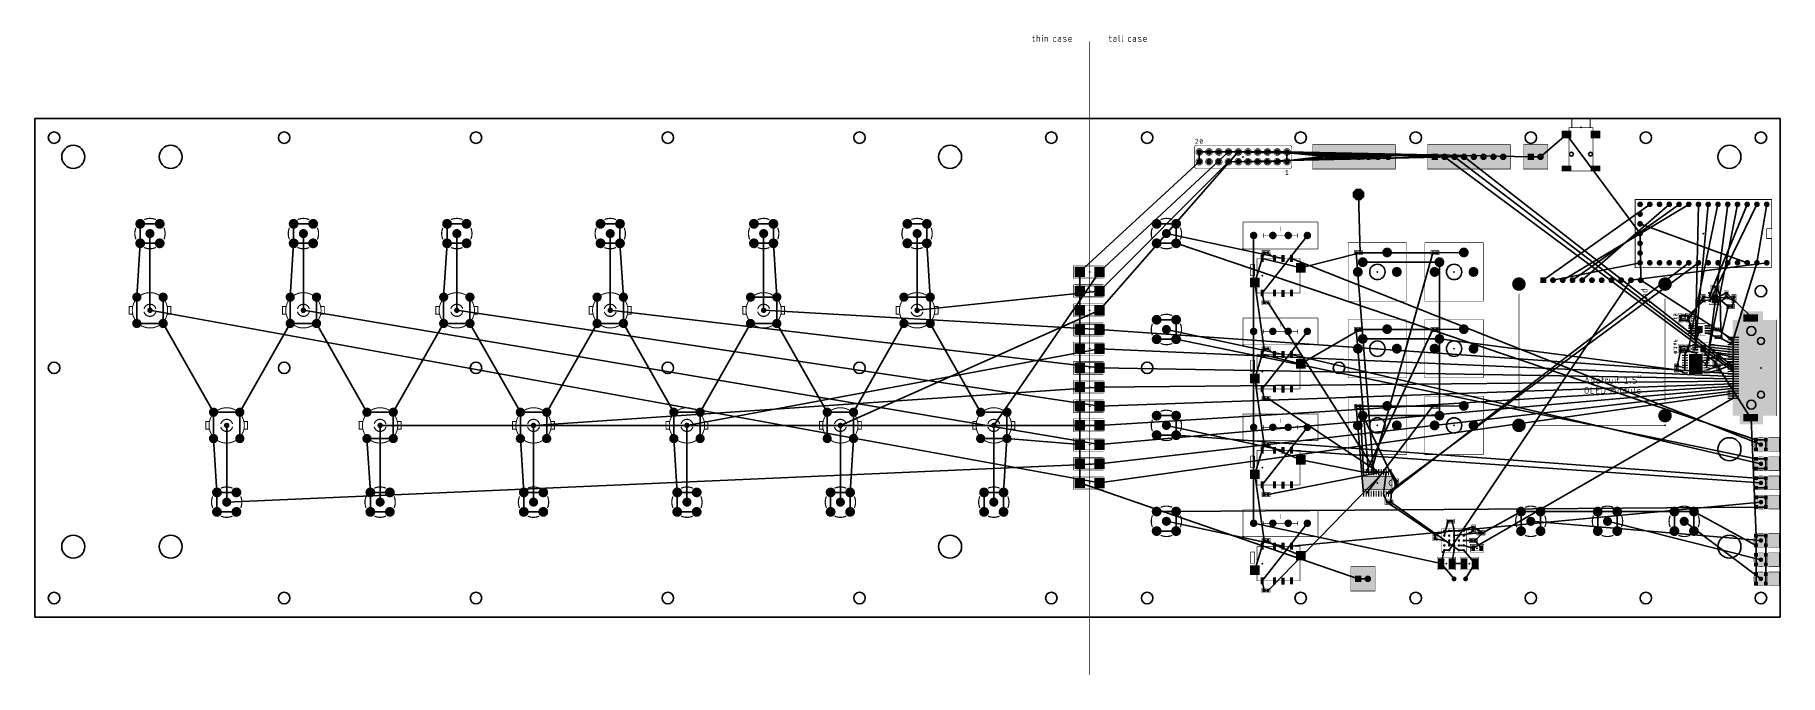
# Model space of a CAD drawing. Extents: x -180 to 275, y -75 to 92.
import ezdxf

# ---------------------------------------------------------------- set-up
doc = ezdxf.new("R2010")
doc.units = 0
for name, color, linetype in [('1', 12, 'CONTINUOUS'), ('16', 132, 'CONTINUOUS'), ('17', 110, 'CONTINUOUS'), ('19', 53, 'CONTINUOUS'), ('20', 31, 'CONTINUOUS'), ('21', 253, 'CONTINUOUS'), ('22', 253, 'CONTINUOUS'), ('23', 53, 'CONTINUOUS'), ('24', 53, 'CONTINUOUS'), ('26', 253, 'CONTINUOUS'), ('28', 253, 'CONTINUOUS'), ('39', 12, 'CONTINUOUS'), ('51', 253, 'CONTINUOUS'), ('52', 253, 'CONTINUOUS')]:
    doc.layers.add(name, color=color, linetype=linetype)

# ---------------------------------------------------------------- blocks, each defined once
blk = doc.blocks.new('RECT')
blk.add_solid([(-0.5, -0.5), (0.5, -0.5), (-0.5, 0.5), (0.5, 0.5)])
blk = doc.blocks.new('ROUNDP')
at = {"const_width": 0.5}
blk.add_lwpolyline([(0, -0.25, 1), (0, 0.25, 1), (0, -0.25)], format="xyb", dxfattribs=at)
blk = doc.blocks.new('OCTAGONP')
at = {"const_width": 0.5}
blk.add_lwpolyline([(-0.25, -0.1036), (-0.25, 0.1036), (-0.1036, 0.25), (0.1036, 0.25), (0.25, 0.1036), (0.25, -0.1036), (0.1036, -0.25), (-0.1036, -0.25), (-0.25, -0.1036), (-0.25, 0.1036)], dxfattribs=at)
blk = doc.blocks.new('PIE')
at = {"const_width": 0.5}
blk.add_lwpolyline([(0, -0.25, 1), (0, 0.25, 1), (0, -0.25)], format="xyb", dxfattribs=at)
blk = doc.blocks.new('SQUAREP')
blk.add_solid([(-0.5, -0.5), (0.5, -0.5), (-0.5, 0.5), (0.5, 0.5)])

msp = doc.modelspace()

# ---------------------------------------------------------------- linework, layer by layer
at = {"layer": '19'}
for p, q in [((219.34, 65.8), (212.54, 60)), ((238.49, 40), (219.34, 65.8)), ((97.5701, 20), (133.73, 61.27)), ((97.5701, 30), (131.19, 61.27)), ((123.57, 61.27), (146.43, 61.27)), ((123.57, 58.73), (123.57, 61.27)), ((131.19, 61.27), (192.62, 60)), ((131.19, 58.73), (190.08, 60)), ((133.73, 61.27), (187.54, 60)), ((133.73, 58.73), (185, 60)), ((136.27, 61.27), (172.78, 60)), ((136.27, 58.73), (170.24, 60)), ((138.81, 61.27), (167.7, 60)), ((138.81, 58.73), (165.16, 60)), ((141.35, 61.27), (162.62, 60)), ((141.35, 58.73), (160.08, 60)), ((143.89, 61.27), (157.54, 60)), ((143.89, 58.73), (155, 60)), ((146.43, 61.27), (210, 60)), ((146.43, 58.73), (146.43, 61.27)), ((187.54, 60), (262.8, 4.0475)), ((190.08, 60), (262.8, 4.6825)), ((192.62, 60), (262.8, 5.3175)), ((212.54, 60), (210, 60)), ((92.4299, 30), (123.57, 58.73)), ((97.5701, 25), (131.19, 58.73)), ((165.07, 50.18), (165.5334, 35)), ((241.03, 47.62), (213.25, 27.846)), ((251.19, 47.62), (218.33, 27.846)), ((248.65, 47.62), (220.87, 27.846)), ((246.11, 47.62), (223.41, 27.846)), ((258.81, 47.62), (251.9, 14.675)), ((253.73, 47.62), (252.9, 9.675)), ((256.27, 47.62), (252.9, 10.325)), ((261.35, 47.62), (255.8, 5.025)), ((263.89, 47.62), (255.8, 6.325)), ((256.6, 22.25), (268.97, 47.62)), ((256.6, 23.75), (266.43, 47.62)), ((271.51, 47.62), (268.97, 32.38)), ((-152.54, 42.54), (-152.54, 37.46)), ((-147.46, 42.54), (-152.54, 42.54)), ((-112.54, 42.54), (-112.54, 37.46)), ((-107.46, 42.54), (-112.54, 42.54)), ((-72.54, 42.54), (-72.54, 37.46)), ((-67.46, 42.54), (-72.54, 42.54)), ((-32.54, 42.54), (-27.46, 42.54)), ((-27.46, 42.54), (-27.46, 37.46)), ((7.46, 42.54), (12.54, 42.54)), ((12.54, 42.54), (12.54, 37.46)), ((47.46, 42.54), (52.54, 42.54)), ((52.54, 42.54), (52.54, 37.46)), ((112.46, 42.54), (117.54, 42.54)), ((117.54, 42.54), (117.54, 37.46)), ((238.49, 42.54), (266.43, 32.38)), ((-152.54, 37.46), (-153.43, 23.43)), ((-147.46, 37.46), (-152.54, 37.46)), ((-150, 40), (-150, 20)), ((-112.54, 37.46), (-113.43, 23.43)), ((-107.46, 37.46), (-112.54, 37.46)), ((-110, 40), (-110, 20)), ((-72.54, 37.46), (-73.43, 23.43)), ((-67.46, 37.46), (-72.54, 37.46)), ((-70, 40), (-70, 20)), ((-32.54, 37.46), (-27.46, 37.46)), ((-30, 40), (-30, 20)), ((-27.46, 37.46), (-26.57, 23.43)), ((7.46, 37.46), (12.54, 37.46)), ((10, 40), (10, 20)), ((12.54, 37.46), (13.43, 23.43)), ((47.46, 37.46), (52.54, 37.46)), ((50, 40), (50, 20)), ((52.54, 37.46), (53.43, 23.43)), ((112.46, 37.46), (117.54, 37.46)), ((115, 40), (145.4, 33.5)), ((117.54, 37.46), (268.73, -13.73)), ((137.75, 39.5), (137.75, 14.5)), ((140, 24.5), (151.75, 39.5)), ((238.65, 27.846), (238.49, 40)), ((140, 33.5), (138.05, 27.25)), ((140.4666, 35), (140, 33.5)), ((150.05, 31.05), (140, 33.5)), ((141.5334, 35), (143.2, 33.5)), ((147.6, 33.5), (270, -15)), ((165.5334, 35), (150.05, 31.05)), ((164.4666, 35), (172.54, 35.08)), ((169.025, -22.2), (164.4666, 35)), ((185.5334, 35), (165.5334, 35)), ((166.19, 32.54), (186.19, 32.54)), ((168.375, -22.2), (184.4666, 35)), ((253.73, 32.38), (172.275, -27.8)), ((251.19, 32.38), (172.925, -27.8)), ((184.4666, 35), (192.54, 35.08)), ((186.19, 32.54), (186.19, 12.54)), ((238.49, 32.38), (215.79, 27.846)), ((271.51, 32.38), (236.11, 27.846)), ((268.97, 32.38), (262.8, 12.3025)), ((70, -10), (97.5701, 30)), ((92.4299, 25), (92.4299, 30)), ((188.73, -42.54), (236.11, 27.846)), ((262.8, 12.3025), (238.65, 27.846)), ((-153.43, 23.43), (-153.43, 16.57)), ((-146.57, 23.43), (-146.57, 16.57)), ((-113.43, 23.43), (-113.43, 16.57)), ((-106.57, 23.43), (-106.57, 16.57)), ((-73.43, 23.43), (-73.43, 16.57)), ((-66.57, 23.43), (-66.57, 16.57)), ((-33.43, 23.43), (-33.43, 16.57)), ((-26.57, 23.43), (-26.57, 16.57)), ((6.57, 23.43), (13.43, 23.43)), ((13.43, 23.43), (13.43, 16.57)), ((46.57, 23.43), (53.43, 23.43)), ((50, 20), (97.5701, 25)), ((53.43, 23.43), (53.43, 16.57)), ((92.4299, 20), (92.4299, 25)), ((138.05, 27.25), (140.4666, 10)), ((140.4666, 22), (140, 24.5)), ((255, 23.5334), (251, 17.4666)), ((256.6, 23.25), (255, 23.5334)), ((256.6, 22.75), (255, 22.4666)), ((257.4666, 26), (256.6, 23.25)), ((258, 23), (256.6, 23.25)), ((261, 24.5334), (258, 23)), ((259.4, 23.75), (258.5334, 26)), ((259.4, 23.25), (263, 23.5334)), ((259.4, 22.25), (261, 23.4666)), ((259.5588, 15), (259.4, 23.25)), ((259.4, 22.75), (261.4666, 21)), ((267.5, 18.3), (261, 24.5334)), ((263, 22.4666), (261, 23.4666)), ((-150, 20), (97.5701, -25)), ((-110, 20), (97.5701, -15)), ((-70, 20), (97.5701, -5)), ((-30, 20), (97.5701, 5)), ((10, 20), (97.5701, 15)), ((30, -10), (97.5701, 20)), ((92.4299, 15), (92.4299, 20)), ((169.675, -22.2), (141.5334, 22)), ((251, 18.5334), (249, 18.5334)), ((255, 22.4666), (251, 18.5334)), ((251.9, 14.025), (251, 18.5334)), ((259.5588, 13), (261.4666, 21)), ((262.5334, 21), (263, 22.4666)), ((-153.43, 16.57), (-146.57, 16.57)), ((-146.57, 16.57), (-133.43, -6.57)), ((-126.57, -6.57), (-113.43, 16.57)), ((-113.43, 16.57), (-106.57, 16.57)), ((-106.57, 16.57), (-93.43, -6.57)), ((-86.57, -6.57), (-73.43, 16.57)), ((-73.43, 16.57), (-66.57, 16.57)), ((-66.57, 16.57), (-53.43, -6.57)), ((-46.57, -6.57), (-33.43, 16.57)), ((-33.43, 16.57), (-26.57, 16.57)), ((-26.57, 16.57), (-13.43, -6.57)), ((-6.57, -6.57), (6.57, 16.57)), ((6.57, 16.57), (13.43, 16.57)), ((13.43, 16.57), (26.57, -6.57)), ((33.43, -6.57), (46.57, 16.57)), ((46.57, 16.57), (53.43, 16.57)), ((53.43, 16.57), (66.57, -6.57)), ((92.4299, 10), (92.4299, 15)), ((97.5701, 15), (262.8, 3.4125)), ((112.46, 17.54), (117.54, 17.54)), ((115, 15), (145.4, 8.5)), ((117.54, 17.54), (117.54, 12.46)), ((137.75, 14.5), (137.75, -10.5)), ((140, -0.5), (151.75, 14.5)), ((165.5334, 15), (150.05, 6.05)), ((164.4666, 15), (172.54, 15.08)), ((167.725, -22.2), (164.4666, 15)), ((185.5334, 15), (165.5334, 15)), ((167.075, -22.2), (184.4666, 15)), ((184.4666, 15), (192.54, 15.08)), ((249, 17.4666), (251, 17.4666)), ((251, 17.4666), (251.9, 15.975)), ((251, 9.4666), (251.9, 14.025)), ((251.9, 15.975), (251.9, 15.325)), ((251.9, 15.325), (254, 15)), ((252.9, 10.975), (254, 15)), ((258.4412, 15), (256.1, 14.675)), ((258.4412, 13), (256.1, 14.025)), ((259, 15), (262.8, 11.6675)), ((-10, -10), (97.5701, 10)), ((92.4299, 5), (92.4299, 10)), ((97.5701, 10), (262.8, 2.7775)), ((112.46, 12.46), (117.54, 12.46)), ((117.54, 12.46), (268.73, -18.73)), ((140.4666, 10), (140, 8.5)), ((141.5334, 10), (143.2, 8.5)), ((166.19, 12.54), (186.19, 12.54)), ((186.19, 12.54), (248, 4.4666)), ((186.19, -7.46), (186.19, 12.54)), ((248, 4.4666), (249, 9.4666)), ((249, 10.5334), (251, 10.5334)), ((249, 9.4666), (251, 9.4666)), ((250.2, 8.275), (251, 10.5334)), ((251, 10.5334), (252.9, 10.975)), ((252.9, 9.025), (251, 9.4666)), ((255, 10), (252.9, 10.975)), ((255.8, 8.275), (255, 10)), ((262.8, 10.3975), (257.1, 10.975)), ((262.8, 9.7625), (257.1, 10.325)), ((262.8, 9.1275), (257.1, 9.675)), ((259, 13), (262.8, 11.0325)), ((262.8, 12.9375), (262.8, -2.9375)), ((262.8, -2.3025), (262.8, 12.3025)), ((92.4299, 0), (92.4299, 5)), ((97.5701, 5), (262.8, 2.1425)), ((140, 8.5), (138.05, 2.25)), ((150.05, 6.05), (140, 8.5)), ((147.6, 8.5), (270, -20)), ((248, 5.5334), (250.2, 5.025)), ((250.2, 7.625), (250.2, 8.275)), ((250.2, 6.325), (250.2, 7.625)), ((250.2, 5.025), (250.2, 6.325)), ((250.2, 4.375), (250.2, 5.025)), ((255.8, 5.675), (252.9, 9.025)), ((255.8, 6.975), (259, 8.5334)), ((258, 6.5334), (255.8, 8.275)), ((255.8, 7.625), (259, 7.4666)), ((258, 5.4666), (255.8, 5.675)), ((255.8, 4.375), (259, 5.5334)), ((262.8, 8.4925), (257.1, 9.025)), ((267.5, -8.3), (258, 6.5334)), ((262.8, 7.8575), (259, 8.5334)), ((259, 7.4666), (262.8, 7.2225)), ((259, 5.5334), (262.8, 6.5875)), ((259, 4.4666), (262.8, 5.9525)), ((-50, -10), (97.5701, 0)), ((92.4299, -5), (92.4299, 0)), ((97.5701, 0), (262.8, 1.5075)), ((97.5701, -5), (262.8, 0.8725)), ((97.5701, -10), (262.8, 0.2375)), ((138.05, 2.25), (140.4666, -15)), ((250.2, 3.725), (248, 4.4666)), ((255.8, 3.725), (259, 4.4666)), ((97.5701, -15), (262.8, -0.3975)), ((97.5701, -20), (262.8, -1.0325)), ((97.5701, -25), (262.8, -1.6675)), ((140.4666, -3), (140, -0.5)), ((141.5334, -3), (170.325, -22.2)), ((194.9586, -42), (262.8, -2.9375)), ((-133.43, -6.57), (-126.57, -6.57)), ((-133.43, -13.43), (-133.43, -6.57)), ((-126.57, -13.43), (-126.57, -6.57)), ((-93.43, -6.57), (-86.57, -6.57)), ((-86.57, -13.43), (-86.57, -6.57)), ((-53.43, -6.57), (-46.57, -6.57)), ((-53.43, -13.43), (-53.43, -6.57)), ((-46.57, -13.43), (-46.57, -6.57)), ((-13.43, -6.57), (-6.57, -6.57)), ((-13.43, -13.43), (-13.43, -6.57)), ((-6.57, -13.43), (-6.57, -6.57)), ((26.57, -6.57), (33.43, -6.57)), ((26.57, -13.43), (26.57, -6.57)), ((33.43, -13.43), (33.43, -6.57)), ((66.57, -6.57), (73.43, -6.57)), ((73.43, -6.57), (73.43, -13.43)), ((92.4299, -10), (92.4299, -5)), ((112.46, -7.46), (117.54, -7.46)), ((117.54, -7.46), (117.54, -12.54)), ((164.4666, -5), (172.54, -4.92)), ((166.425, -27.8), (164.4666, -5)), ((165.5334, -5), (166.425, -22.2)), ((185.5334, -5), (165.5334, -5)), ((166.19, -7.46), (186.19, -7.46)), ((175, -25.5334), (166.19, -7.46)), ((167.075, -27.8), (184.4666, -5)), ((184.4666, -5), (192.54, -4.92)), ((268.73, -38.73), (267.5, -8.3)), ((-132.54, -27.46), (-133.43, -13.43)), ((-130, -10), (-130, -30)), ((-93.43, -13.43), (-86.57, -13.43)), ((-92.54, -27.46), (-93.43, -13.43)), ((-90, -10), (97.5701, -10)), ((-90, -30), (-90, -10)), ((-52.54, -27.46), (-53.43, -13.43)), ((-50, -30), (-50, -10)), ((-12.54, -27.46), (-13.43, -13.43)), ((-10, -30), (-10, -10)), ((30, -30), (30, -10)), ((32.54, -27.46), (33.43, -13.43)), ((66.57, -13.43), (73.43, -13.43)), ((70, -30), (70, -10)), ((72.54, -27.46), (73.43, -13.43)), ((73.43, -13.43), (92.4299, -15)), ((92.4299, -15), (92.4299, -10)), ((112.46, -12.54), (117.54, -12.54)), ((115, -10), (145.4, -16.5)), ((117.54, -12.54), (268.73, -23.73)), ((137.75, -10.5), (137.75, -35.5)), ((140, -25.5), (151.75, -10.5)), ((92.4299, -20), (92.4299, -15)), ((138.05, -22.75), (140, -16.5)), ((140, -16.5), (140.4666, -15)), ((140.4666, -15), (150.05, -18.95)), ((143.2, -16.5), (141.5334, -15)), ((147.6, -16.5), (270, -25)), ((268.73, -13.73), (271.27, -13.73)), ((268.73, -16.27), (268.73, -13.73)), ((271.27, -16.27), (271.27, -13.73)), ((-130, -30), (97.5701, -20)), ((92.4299, -25), (92.4299, -20)), ((140.4666, -40), (138.05, -22.75)), ((141.5334, -53), (171.625, -22.2)), ((141.5334, -28), (170.975, -22.2)), ((150.05, -18.95), (166.425, -22.2)), ((166.425, -22.2), (172.275, -22.2)), ((172.275, -22.2), (171.625, -27.8)), ((172.925, -22.2), (172.275, -22.2)), ((175, -24.4666), (173.575, -22.2)), ((268.73, -18.73), (271.27, -18.73)), ((268.73, -21.27), (271.27, -21.27)), ((271.27, -21.27), (271.27, -18.73)), ((165, -50), (92.4299, -25)), ((140.4666, -28), (140, -25.5)), ((173.575, -27.8), (175, -25.5334)), ((268.73, -23.73), (271.27, -23.73)), ((268.73, -26.27), (271.27, -26.27)), ((271.27, -26.27), (271.27, -23.73)), ((-132.54, -32.54), (-132.54, -27.46)), ((-127.46, -27.46), (-132.54, -27.46)), ((-92.54, -32.54), (-92.54, -27.46)), ((-87.46, -27.46), (-92.54, -27.46)), ((-52.54, -32.54), (-52.54, -27.46)), ((-47.46, -27.46), (-52.54, -27.46)), ((-12.54, -32.54), (-12.54, -27.46)), ((-7.46, -27.46), (-12.54, -27.46)), ((27.46, -27.46), (32.54, -27.46)), ((27.46, -32.54), (27.46, -27.46)), ((32.54, -32.54), (32.54, -27.46)), ((67.46, -27.46), (72.54, -27.46)), ((67.46, -32.54), (67.46, -27.46)), ((72.54, -32.54), (72.54, -27.46)), ((117.54, -32.46), (268.73, -31.27)), ((147.6, -41.5), (270, -30)), ((171.625, -27.8), (172.4666, -30)), ((172.4666, -30), (185, -38.4666)), ((173.5334, -30), (173.575, -27.8)), ((191.27, -42.54), (173.5334, -30)), ((268.73, -28.73), (271.27, -28.73)), ((268.73, -31.27), (271.27, -31.27)), ((271.27, -31.27), (271.27, -28.73)), ((-127.46, -32.54), (-132.54, -32.54)), ((-87.46, -32.54), (-92.54, -32.54)), ((-47.46, -32.54), (-52.54, -32.54)), ((-7.46, -32.54), (-12.54, -32.54)), ((112.46, -32.46), (117.54, -32.46)), ((115, -35), (145.4, -41.5)), ((117.54, -37.54), (117.54, -32.46)), ((137.75, -35.5), (186.603, -46)), ((140, -50.5), (151.75, -35.5)), ((187.46, -38.73), (188.4666, -35)), ((189.5334, -35), (190, -37.46)), ((197.5334, -38), (207.46, -32.46)), ((207.46, -32.46), (212.54, -32.46)), ((207.46, -37.54), (207.46, -32.46)), ((210, -35), (270, -40)), ((212.54, -32.46), (227.46, -32.46)), ((212.54, -37.54), (212.54, -32.46)), ((227.46, -32.46), (232.54, -32.46)), ((227.46, -37.54), (227.46, -32.46)), ((230, -35), (270, -45)), ((232.54, -32.46), (247.46, -32.46)), ((232.54, -37.54), (232.54, -32.46)), ((247.46, -32.46), (252.54, -32.46)), ((247.46, -37.54), (247.46, -32.46)), ((250, -35), (270, -50)), ((252.54, -32.46), (268.73, -41.27)), ((252.54, -37.54), (252.54, -32.46)), ((112.46, -37.54), (117.54, -37.54)), ((140, -41.5), (140.4666, -40)), ((150.05, -43.95), (140.4666, -40)), ((143.2, -41.5), (141.5334, -40)), ((185, -38.4666), (188.73, -37.46)), ((185, -39.5334), (187.46, -40)), ((188.73, -37.46), (190, -37.46)), ((188.73, -41.27), (188.73, -40)), ((190, -37.46), (191.27, -37.46)), ((190, -41.27), (190, -37.46)), ((190, -38.73), (196.4666, -38)), ((191.27, -37.46), (195, -36.4666)), ((192.54, -38.73), (195, -37.5334)), ((192.54, -40), (194.4666, -40)), ((195, -36.4666), (197.5334, -38)), ((195.5334, -40), (197.5334, -38)), ((197.0414, -42), (195.5334, -40)), ((271.27, -38.73), (268.73, -38.73)), ((268.73, -41.27), (268.73, -38.73)), ((271.27, -41.27), (271.27, -38.73)), ((138.05, -47.75), (140, -41.5)), ((186.603, -46), (187.46, -42.54)), ((187.46, -42.54), (188.73, -42.54)), ((189.397, -46), (190, -42.54)), ((190, -42.54), (190, -41.27)), ((191.27, -41.27), (192.54, -41.27)), ((192.54, -42.54), (191.27, -42.54)), ((192.54, -41.27), (194.9586, -42)), ((195.397, -46), (192.54, -42.54)), ((268.73, -43.73), (268.73, -41.27)), ((268.73, -46.27), (268.73, -43.73)), ((271.27, -43.73), (271.27, -41.27)), ((271.27, -46.27), (271.27, -43.73)), ((167.54, -50), (165, -50)), ((190, -50), (186.603, -46)), ((192.603, -46), (189.397, -46)), ((193, -50), (195.397, -46)), ((268.73, -48.73), (268.73, -46.27)), ((268.73, -51.27), (268.73, -48.73)), ((271.27, -48.73), (271.27, -46.27)), ((271.27, -51.27), (271.27, -48.73)), ((140.4666, -53), (140, -50.5))]:
    msp.add_line(p, q, dxfattribs=at)
at = {"layer": '20'}
for p, q in [((275, 70), (-180, 70)), ((-180, 70), (-180, -60)), ((275, -60), (275, 70)), ((-180, -60), (275, -60))]:
    msp.add_line(p, q, dxfattribs=at)
for centre, radius in [((-175, 65), 1.5), ((-115, 65), 1.5), ((-65, 65), 1.5), ((-15, 65), 1.5), ((35, 65), 1.5), ((85, 65), 1.5), ((110, 65), 1.5), ((150, 65), 1.5), ((180, 65), 1.5), ((210, 65), 1.5), ((240, 65), 1.5), ((270, 65), 1.5), ((-170, 60), 3), ((-144.6, 60), 3), ((58.6, 60), 3), ((220.59, 60.7), 0.5), ((225.59, 60.7), 0.5), ((261.8, 60), 3), ((170, 30), 2.0002), ((190, 30), 2.0002), ((270, 25), 1.5), ((267.5, 14.6), 1.15), ((170, 10), 2.0002), ((190, 10), 2.0002), ((270, 12), 0.9), ((-175, 5), 1.5), ((-115, 5), 1.5), ((-65, 5), 1.5), ((-15, 5), 1.5), ((35, 5), 1.5), ((110, 5), 1.5), ((160, 5), 1.5), ((267.5, -4.6), 1.15), ((270, -2), 0.9), ((170, -10), 2.0002), ((190, -10), 2.0002), ((261.8, -16.2), 3), ((-170, -41.6), 3), ((-144.6, -41.6), 3), ((58.6, -41.6), 3), ((261.8, -41.6), 3), ((-175, -55), 1.5), ((-115, -55), 1.5), ((-65, -55), 1.5), ((-15, -55), 1.5), ((35, -55), 1.5), ((85, -55), 1.5), ((110, -55), 1.5), ((150, -55), 1.5), ((180, -55), 1.5), ((210, -55), 1.5), ((240, -55), 1.5), ((270, -55), 1.5)]:
    msp.add_circle(centre, radius, dxfattribs=at)
at = {"layer": '21'}
for points, const_width in [([(80.0762, 91.1599), (80.6181, 91.1599)], 0.1524), ([(80.2568, 91.7018), (80.2568, 90.3471)], 0.1524), ([(81.248, 90.0762), (81.248, 91.7018)], 0.1524), ([(81.248, 91.1599), (81.6996, 91.1599)], 0.1524), ([(82.6062, 91.6115), (82.6062, 91.7018)], 0.1524), ([(82.6062, 91.7018), (82.6965, 91.7018)], 0.1524), ([(82.6965, 91.6115), (82.6062, 91.6115)], 0.1524), ([(82.6513, 90.0762), (82.6513, 91.1599)], 0.1524), ([(82.6965, 91.7018), (82.6965, 91.6115)], 0.1524), ([(83.3322, 90.0762), (83.3322, 91.1599)], 0.1524), ([(83.3322, 91.1599), (83.7837, 91.1599)], 0.1524), ([(85.8453, 91.1599), (86.2066, 91.1599)], 0.1524), ([(87.2153, 91.1599), (86.854, 91.1599)], 0.1524), ([(100.0762, 91.1599), (100.6181, 91.1599)], 0.1524), ([(100.2568, 91.7018), (100.2568, 90.3471)], 0.1524), ([(101.6401, 91.1599), (101.2789, 91.1599)], 0.1524), ([(102.6264, 91.7018), (102.6264, 90.3471)], 0.1524), ([(103.4601, 91.7018), (103.4601, 90.3471)], 0.1524), ([(105.3764, 91.1599), (105.7376, 91.1599)], 0.1524), ([(106.7463, 91.1599), (106.3851, 91.1599)], 0.1524), ([(80.5278, 90.0762), (80.6181, 90.0762)], 0.1524), ([(81.9705, 90.889), (81.9705, 90.0762)], 0.1524), ([(84.0547, 90.889), (84.0547, 90.0762)], 0.1524), ([(85.5744, 90.3471), (85.5744, 90.889)], 0.1524), ([(86.2066, 90.0762), (85.8453, 90.0762)], 0.1524), ([(87.4862, 90.7084), (87.0798, 90.7084)], 0.1524), ([(87.0798, 90.0762), (87.4862, 90.0762)], 0.1524), ([(87.4862, 90.0762), (87.4862, 90.889)], 0.1524), ([(88.7649, 90.5278), (88.3133, 90.7084)], 0.1524), ([(89.5326, 90.3471), (89.5326, 90.7987)], 0.1524), ([(90.255, 90.6181), (89.5326, 90.6181)], 0.1524), ([(90.255, 90.0762), (89.8035, 90.0762)], 0.1524), ([(90.255, 90.7987), (90.255, 90.6181)], 0.1524), ([(95, 90), (95, -75)], 0.1524), ([(100.5278, 90.0762), (100.6181, 90.0762)], 0.1524), ([(101.9111, 90.7084), (101.5047, 90.7084)], 0.1524), ([(101.5047, 90.0762), (101.9111, 90.0762)], 0.1524), ([(101.9111, 90.0762), (101.9111, 90.889)], 0.1524), ([(105.1055, 90.3471), (105.1055, 90.889)], 0.1524), ([(105.7376, 90.0762), (105.3764, 90.0762)], 0.1524), ([(107.0173, 90.7084), (106.6109, 90.7084)], 0.1524), ([(106.6109, 90.0762), (107.0173, 90.0762)], 0.1524), ([(107.0173, 90.0762), (107.0173, 90.889)], 0.1524), ([(108.2959, 90.5278), (107.8444, 90.7084)], 0.1524), ([(109.0636, 90.3471), (109.0636, 90.7987)], 0.1524), ([(109.7861, 90.6181), (109.0636, 90.6181)], 0.1524), ([(109.7861, 90.0762), (109.3346, 90.0762)], 0.1524), ([(109.7861, 90.7987), (109.7861, 90.6181)], 0.1524), ([(220.69, 70.1), (225.49, 70.1)], 0.2032), ([(220.69, 67.7), (220.69, 70.1)], 0.2032), ([(225.49, 67.7), (225.49, 70.1)], 0.2032), ([(123.1573, 64.1275), (122.6175, 63.4925)], 0.127), ([(123.824, 63.7465), (124.332, 64.3815)], 0.127), ([(219.94, 67.6), (226.24, 67.6)], 0.2032), ([(219.94, 58.3), (219.94, 64.1)], 0.2032), ([(226.24, 64.1), (226.24, 58.3)], 0.2032), ([(122.3, 62.413), (122.3, 57.587)], 0.1524), ([(122.6175, 63.4925), (123.2525, 63.4925)], 0.127), ([(147.065, 63.048), (122.935, 63.048)], 0.1524), ([(147.7, 62.413), (147.7, 57.587)], 0.1524), ([(153.095, 63.175), (153.095, 56.825)], 0.127), ([(174.685, 63.175), (153.095, 63.175)], 0.127), ([(174.685, 56.825), (174.685, 63.175)], 0.127), ([(183.095, 63.175), (183.095, 56.825)], 0.127), ([(204.685, 63.175), (183.095, 63.175)], 0.127), ([(204.685, 56.825), (204.685, 63.175)], 0.127), ([(208.095, 63.175), (208.095, 56.825)], 0.127), ([(214.445, 63.175), (208.095, 63.175)], 0.127), ([(214.445, 56.825), (214.445, 63.175)], 0.127), ([(147.065, 56.952), (122.935, 56.952)], 0.1524), ([(146.1125, 56.2535), (146.43, 56.5075)], 0.127), ([(146.1125, 55.3645), (146.7475, 55.3645)], 0.127), ([(146.43, 56.5075), (146.43, 55.3645)], 0.127), ([(153.095, 56.825), (174.685, 56.825)], 0.127), ([(183.095, 56.825), (204.685, 56.825)], 0.127), ([(208.095, 56.825), (214.445, 56.825)], 0.127), ([(225.24, 56.3), (220.94, 56.3)], 0.2032), ([(237.22, 31.11), (237.22, 48.89)], 0.2032), ([(237.22, 48.89), (272.78, 48.89)], 0.2032), ([(272.78, 48.89), (272.78, 41.27)], 0.2032), ([(154.5, 43), (135, 43)], 0.1524), ([(135, 36), (135, 43)], 0.1524), ([(144.75, 41.8), (144.75, 40.7)], 0.1524), ([(154.5, 36), (154.5, 43)], 0.1524), ([(271.51, 41.27), (271.51, 38.73)], 0.2032), ([(272.78, 41.27), (271.51, 41.27)], 0.2032), ([(140.2, 39.5), (149.2, 39.5)], 0.1524), ([(140.25, 39), (140.25, 40)], 0.1524), ([(149.25, 39), (149.25, 40)], 0.1524), ([(162.38, 37.62), (177.62, 37.62)], 0.127), ([(162.38, 22.38), (162.38, 37.62)], 0.127), ([(177.62, 37.62), (177.62, 22.38)], 0.127), ([(182.38, 37.62), (197.62, 37.62)], 0.127), ([(182.38, 22.38), (182.38, 37.62)], 0.127), ([(197.62, 37.62), (197.62, 22.38)], 0.127), ([(271.51, 38.73), (272.78, 38.73)], 0.2032), ([(272.78, 38.73), (272.78, 31.11)], 0.2032), ([(135, 36), (154.5, 36)], 0.1524), ([(137, 29), (137, 32)], 0.1524), ([(137, 32), (138, 32)], 0.1524), ([(138, 32), (138, 29)], 0.1524), ([(138.65, 33.5), (138.65, 24.5)], 0.1524), ([(138.7, 33.5), (149.8, 33.5)], 0.1524), ([(139.9332, 34.4412), (139.9332, 35.5588)], 0.127), ([(139.9332, 35.5588), (142.0668, 35.5588)], 0.127), ([(142.0668, 34.4412), (139.9332, 34.4412)], 0.127), ([(142.0668, 35.5588), (142.0668, 34.4412)], 0.127), ([(149.85, 33.5), (149.85, 24.5)], 0.1524), ([(163.9332, 35.5588), (166.0668, 35.5588)], 0.127), ([(163.9332, 34.4412), (163.9332, 35.5588)], 0.127), ([(166.0668, 34.4412), (163.9332, 34.4412)], 0.127), ([(166.0668, 35.5588), (166.0668, 34.4412)], 0.127), ([(183.9332, 35.5588), (186.0668, 35.5588)], 0.127), ([(183.9332, 34.4412), (183.9332, 35.5588)], 0.127), ([(186.0668, 34.4412), (183.9332, 34.4412)], 0.127), ([(186.0668, 35.5588), (186.0668, 34.4412)], 0.127), ([(98.55, 31.689), (90.821, 31.689)], 0.12), ([(90.821, 31.689), (90.821, 28.311)], 0.12), ([(90.821, 28.311), (98.55, 28.311)], 0.12), ([(138, 29), (137, 29)], 0.1524), ([(272.78, 31.11), (237.22, 31.11)], 0.2032), ([(98.55, 26.689), (90.821, 26.689)], 0.12), ([(90.821, 26.689), (90.821, 23.311)], 0.12), ([(90.821, 23.311), (98.55, 23.311)], 0.12), ([(149.8, 24.5), (138.7, 24.5)], 0.1524), ([(206.9, -6.19), (206.9, 24.29)], 0.1524), ([(238.7262, 25.4838), (240.3518, 25.4838)], 0.1524), ([(239.2681, 25.0322), (239.2681, 25.4838)], 0.1524), ([(239.2681, 23.3618), (239.2681, 23.8134)], 0.1524), ([(240.3518, 23.3618), (239.2681, 23.3618)], 0.1524), ([(240.0809, 24.7613), (239.539, 24.7613)], 0.1524), ([(239.539, 24.0843), (240.3518, 24.0843)], 0.1524), ([(240.3518, 25.4838), (240.3518, 25.0322)], 0.1524), ([(245, -3.65), (245, 23.02)], 0.1524), ([(254.4412, 21.9332), (254.4412, 24.0668)], 0.127), ([(254.4412, 24.0668), (255.5588, 24.0668)], 0.127), ([(255.5588, 24.0668), (255.5588, 21.9332)], 0.127), ([(256.5, 24.2), (256.5, 24.5)], 0.1524), ([(256.5, 24.5), (259.5, 24.5)], 0.1524), ([(256.9332, 26.5588), (259.0668, 26.5588)], 0.127), ([(256.9332, 25.4412), (256.9332, 26.5588)], 0.127), ([(259.0668, 25.4412), (256.9332, 25.4412)], 0.127), ([(259.0668, 26.5588), (259.0668, 25.4412)], 0.127), ([(259.5, 24.5), (259.5, 24.2)], 0.1524), ([(260.4412, 22.9332), (260.4412, 25.0668)], 0.127), ([(260.4412, 25.0668), (261.5588, 25.0668)], 0.127), ([(261.5588, 22.9332), (260.4412, 22.9332)], 0.127), ([(261.5588, 25.0668), (261.5588, 22.9332)], 0.127), ([(262.4412, 21.9332), (262.4412, 24.0668)], 0.127), ([(262.4412, 24.0668), (263.5588, 24.0668)], 0.127), ([(263.5588, 24.0668), (263.5588, 21.9332)], 0.127), ([(-154.572, 21.016), (-155.461, 21.016)], 0.254), ([(-155.461, 21.016), (-155.461, 18.984)], 0.254), ([(-155.461, 18.984), (-154.572, 18.984)], 0.254), ([(-144.539, 21.016), (-145.428, 21.016)], 0.254), ([(-145.428, 18.984), (-144.539, 18.984)], 0.254), ([(-144.539, 18.984), (-144.539, 21.016)], 0.254), ([(-114.572, 21.016), (-115.461, 21.016)], 0.254), ([(-115.461, 21.016), (-115.461, 18.984)], 0.254), ([(-115.461, 18.984), (-114.572, 18.984)], 0.254), ([(-104.539, 21.016), (-105.428, 21.016)], 0.254), ([(-105.428, 18.984), (-104.539, 18.984)], 0.254), ([(-104.539, 18.984), (-104.539, 21.016)], 0.254), ([(-74.572, 21.016), (-75.461, 21.016)], 0.254), ([(-75.461, 21.016), (-75.461, 18.984)], 0.254), ([(-75.461, 18.984), (-74.572, 18.984)], 0.254), ([(-64.539, 21.016), (-65.428, 21.016)], 0.254), ([(-65.428, 18.984), (-64.539, 18.984)], 0.254), ([(-64.539, 18.984), (-64.539, 21.016)], 0.254), ([(-34.572, 21.016), (-35.461, 21.016)], 0.254), ([(-35.461, 21.016), (-35.461, 18.984)], 0.254), ([(-35.461, 18.984), (-34.572, 18.984)], 0.254), ([(-24.539, 21.016), (-25.428, 21.016)], 0.254), ([(-25.428, 18.984), (-24.539, 18.984)], 0.254), ([(-24.539, 18.984), (-24.539, 21.016)], 0.254), ([(5.428, 21.016), (4.539, 21.016)], 0.254), ([(4.539, 21.016), (4.539, 18.984)], 0.254), ([(4.539, 18.984), (5.428, 18.984)], 0.254), ([(15.461, 21.016), (14.572, 21.016)], 0.254), ([(14.572, 18.984), (15.461, 18.984)], 0.254), ([(15.461, 18.984), (15.461, 21.016)], 0.254), ([(45.428, 21.016), (44.539, 21.016)], 0.254), ([(44.539, 21.016), (44.539, 18.984)], 0.254), ([(44.539, 18.984), (45.428, 18.984)], 0.254), ([(55.461, 21.016), (54.572, 21.016)], 0.254), ([(54.572, 18.984), (55.461, 18.984)], 0.254), ([(55.461, 18.984), (55.461, 21.016)], 0.254), ([(98.55, 21.689), (90.821, 21.689)], 0.12), ([(90.821, 21.689), (90.821, 18.311)], 0.12), ([(90.821, 18.311), (98.55, 18.311)], 0.12), ([(139.9332, 22.5588), (142.0668, 22.5588)], 0.127), ([(139.9332, 21.4412), (139.9332, 22.5588)], 0.127), ([(142.0668, 21.4412), (139.9332, 21.4412)], 0.127), ([(142.0668, 22.5588), (142.0668, 21.4412)], 0.127), ([(177.62, 22.38), (162.38, 22.38)], 0.127), ([(197.62, 22.38), (182.38, 22.38)], 0.127), ([(239.2681, 22.1665), (239.2681, 22.6181)], 0.1524), ([(239.2681, 22.6181), (240.6227, 22.6181)], 0.1524), ([(240.0809, 21.8956), (239.539, 21.8956)], 0.1524), ([(240.3518, 22.6181), (240.3518, 22.1665)], 0.1524), ([(240.8937, 22.3471), (240.8937, 21.9859)], 0.1524), ([(255.5588, 21.9332), (254.4412, 21.9332)], 0.127), ([(256.5, 21.5), (256.5, 21.8)], 0.1524), ([(259.5, 21.5), (256.5, 21.5)], 0.1524), ([(259.5, 21.8), (259.5, 21.5)], 0.1524), ([(260.9332, 20.4412), (260.9332, 21.5588)], 0.127), ([(260.9332, 21.5588), (263.0668, 21.5588)], 0.127), ([(263.0668, 20.4412), (260.9332, 20.4412)], 0.127), ([(263.5588, 21.9332), (262.4412, 21.9332)], 0.127), ([(263.0668, 21.5588), (263.0668, 20.4412)], 0.127), ([(98.55, 16.689), (90.821, 16.689)], 0.12), ([(90.821, 16.689), (90.821, 13.311)], 0.12), ([(154.5, 18), (135, 18)], 0.1524), ([(135, 11), (135, 18)], 0.1524), ([(140.2, 14.5), (149.2, 14.5)], 0.1524), ([(140.25, 14), (140.25, 15)], 0.1524), ([(144.75, 16.8), (144.75, 15.7)], 0.1524), ([(149.25, 14), (149.25, 15)], 0.1524), ([(154.5, 11), (154.5, 18)], 0.1524), ([(162.38, 17.62), (177.62, 17.62)], 0.127), ([(162.38, 2.38), (162.38, 17.62)], 0.127), ([(163.9332, 15.5588), (166.0668, 15.5588)], 0.127), ([(163.9332, 14.4412), (163.9332, 15.5588)], 0.127), ([(166.0668, 14.4412), (163.9332, 14.4412)], 0.127), ([(166.0668, 15.5588), (166.0668, 14.4412)], 0.127), ([(177.62, 17.62), (177.62, 2.38)], 0.127), ([(182.38, 17.62), (197.62, 17.62)], 0.127), ([(182.38, 2.38), (182.38, 17.62)], 0.127), ([(183.9332, 15.5588), (186.0668, 15.5588)], 0.127), ([(183.9332, 14.4412), (183.9332, 15.5588)], 0.127), ([(186.0668, 14.4412), (183.9332, 14.4412)], 0.127), ([(186.0668, 15.5588), (186.0668, 14.4412)], 0.127), ([(197.62, 17.62), (197.62, 2.38)], 0.127), ([(258.0348, 15.4064), (259.9652, 15.4064)], 0.127), ([(258.0348, 14.5936), (258.0348, 15.4064)], 0.127), ([(259.9652, 14.5936), (258.0348, 14.5936)], 0.127), ([(259.9652, 15.4064), (259.9652, 14.5936)], 0.127), ([(274, -7.5), (274, 17.5)], 0.127), ([(90.821, 13.311), (98.55, 13.311)], 0.12), ([(98.55, 11.689), (90.821, 11.689)], 0.12), ([(90.821, 11.689), (90.821, 8.311)], 0.12), ([(135, 11), (154.5, 11)], 0.1524), ([(139.9332, 9.4412), (139.9332, 10.5588)], 0.127), ([(139.9332, 10.5588), (142.0668, 10.5588)], 0.127), ([(142.0668, 9.4412), (139.9332, 9.4412)], 0.127), ([(142.0668, 10.5588), (142.0668, 9.4412)], 0.127), ([(258.0348, 13.4064), (259.9652, 13.4064)], 0.127), ([(258.0348, 12.5936), (258.0348, 13.4064)], 0.127), ([(259.9652, 12.5936), (258.0348, 12.5936)], 0.127), ([(258.4412, 6.9332), (258.4412, 9.0668)], 0.127), ([(258.4412, 9.0668), (259.5588, 9.0668)], 0.127), ([(259.5588, 9.0668), (259.5588, 6.9332)], 0.127), ([(259.9652, 13.4064), (259.9652, 12.5936)], 0.127), ([(90.821, 8.311), (98.55, 8.311)], 0.12), ([(98.55, 6.689), (90.821, 6.689)], 0.12), ([(90.821, 6.689), (90.821, 3.311)], 0.12), ([(137, 4), (137, 7)], 0.1524), ([(137, 7), (138, 7)], 0.1524), ([(138, 7), (138, 4)], 0.1524), ([(138.65, 8.5), (138.65, -0.5)], 0.1524), ([(138.7, 8.5), (149.8, 8.5)], 0.1524), ([(149.85, 8.5), (149.85, -0.5)], 0.1524), ([(247.4412, 3.9332), (247.4412, 6.0668)], 0.127), ([(247.4412, 6.0668), (248.5588, 6.0668)], 0.127), ([(248.5588, 6.0668), (248.5588, 3.9332)], 0.127), ([(251.3, 3.5), (251.3, 8.5)], 0.1778), ([(251.3, 8.5), (254.7, 8.5)], 0.1778), ([(254.7, 8.5), (254.7, 3.5)], 0.1778), ([(257.4412, 4.9332), (257.4412, 7.0668)], 0.127), ([(257.4412, 7.0668), (258.5588, 7.0668)], 0.127), ([(258.5588, 4.9332), (257.4412, 4.9332)], 0.127), ([(259.5588, 6.9332), (258.4412, 6.9332)], 0.127), ([(258.4412, 3.9332), (258.4412, 6.0668)], 0.127), ([(258.4412, 6.0668), (259.5588, 6.0668)], 0.127), ([(258.5588, 7.0668), (258.5588, 4.9332)], 0.127), ([(259.5588, 6.0668), (259.5588, 3.9332)], 0.127), ([(90.821, 3.311), (98.55, 3.311)], 0.12), ([(98.55, 1.689), (90.821, 1.689)], 0.12), ([(90.821, 1.689), (90.821, -1.689)], 0.12), ([(138, 4), (137, 4)], 0.1524), ([(177.62, 2.38), (162.38, 2.38)], 0.127), ([(197.62, 2.38), (182.38, 2.38)], 0.127), ([(224.1028, 0.9982), (224.6447, 2.6238)], 0.1524), ([(225.0511, 1.4046), (224.2383, 1.4046)], 0.1524), ([(224.6447, 2.6238), (225.1865, 0.9982)], 0.1524), ([(225.721, -0.0432), (225.721, -1.6688)], 0.1524), ([(225.735, 1.2691), (225.735, 1.811)], 0.1524), ([(226.0059, 2.0819), (226.4575, 2.0819)], 0.1524), ([(226.4575, 0.9982), (226.0059, 0.9982)], 0.1524), ([(226.4575, 2.6238), (226.4575, 0.9982)], 0.1524), ([(227.0757, -1.6688), (227.0757, -0.0432)], 0.1524), ([(227.0757, -0.0432), (227.7982, -0.0432)], 0.1524), ([(227.5934, 2.0819), (227.2321, 2.0819)], 0.1524), ([(227.8643, 1.6304), (227.4579, 1.6304)], 0.1524), ([(227.4579, 0.9982), (227.8643, 0.9982)], 0.1524), ([(227.8643, 0.9982), (227.8643, 1.811)], 0.1524), ([(228.4274, -1.6688), (228.4274, -0.0432)], 0.1524), ([(228.4274, -0.0432), (228.879, -0.0432)], 0.1524), ([(228.4641, 2.0819), (229.006, 2.0819)], 0.1524), ([(228.6447, 0.9982), (228.6447, 2.3529)], 0.1524), ([(228.9157, 2.6238), (229.006, 2.6238)], 0.1524), ([(229.5023, 0.9982), (229.5023, 2.0819)], 0.1524), ([(229.5023, 2.0819), (230.0442, 2.0819)], 0.1524), ([(230.0442, 2.0819), (230.0442, 1.9013)], 0.1524), ([(230.588, 2.0819), (230.588, 1.2691)], 0.1524), ([(230.8589, 0.9982), (231.3105, 0.9982)], 0.1524), ([(231.3105, 0.9982), (231.3105, 2.0819)], 0.1524), ([(231.9462, 2.5335), (231.9462, 2.6238)], 0.1524), ([(231.9462, 2.6238), (232.0365, 2.6238)], 0.1524), ([(232.0365, 2.5335), (231.9462, 2.5335)], 0.1524), ([(231.9913, 0.9982), (231.9913, 2.0819)], 0.1524), ([(232.0365, 2.6238), (232.0365, 2.5335)], 0.1524), ([(232.4903, 2.0819), (233.0322, 2.0819)], 0.1524), ([(232.671, 2.6238), (232.671, 1.2691)], 0.1524), ([(232.9419, 0.9982), (233.0322, 0.9982)], 0.1524), ([(234.4576, 2.2626), (234.9092, 2.6238)], 0.1524), ([(234.4576, 0.9982), (235.3607, 0.9982)], 0.1524), ([(234.8081, -0.0432), (234.8081, -1.6688)], 0.1524), ([(234.9092, 2.6238), (234.9092, 0.9982)], 0.1524), ([(235.9582, 0.9982), (235.9582, 1.0885)], 0.1524), ([(235.9582, 1.0885), (236.0485, 1.0885)], 0.1524), ([(236.0485, 0.9982), (235.9582, 0.9982)], 0.1524), ([(236.0485, 1.0885), (236.0485, 0.9982)], 0.1524), ([(236.646, 1.9013), (236.646, 2.6238)], 0.1524), ([(236.646, 2.6238), (237.5491, 2.6238)], 0.1524), ([(237.1878, 1.9013), (236.646, 1.9013)], 0.1524), ([(236.646, 0.9982), (237.1878, 0.9982)], 0.1524), ([(236.9823, -0.0432), (236.9823, -1.3979)], 0.1524), ([(237.5491, 1.3594), (237.5491, 1.5401)], 0.1524), ([(238.1222, 2.6238), (238.1222, 2.985)], 0.1524), ([(238.5738, 2.6238), (238.5738, 2.985)], 0.1524), ([(248.5588, 3.9332), (247.4412, 3.9332)], 0.127), ([(252.3, 3.5), (251.3, 3.5)], 0.1778), ([(253.75, 3.5), (252.25, 3.5)], 0.1778), ([(253.8, 3.5), (252.3, 3.5)], 0.1778), ([(254.7, 3.5), (253.8, 3.5)], 0.1778), ([(259.5588, 3.9332), (258.4412, 3.9332)], 0.127), ([(90.821, -1.689), (98.55, -1.689)], 0.12), ([(98.55, -3.311), (90.821, -3.311)], 0.12), ([(90.821, -3.311), (90.821, -6.689)], 0.12), ([(149.8, -0.5), (138.7, -0.5)], 0.1524), ([(139.9332, -2.4412), (142.0668, -2.4412)], 0.127), ([(139.9332, -3.5588), (139.9332, -2.4412)], 0.127), ([(142.0668, -3.5588), (139.9332, -3.5588)], 0.127), ([(142.0668, -2.4412), (142.0668, -3.5588)], 0.127), ([(162.38, -2.38), (177.62, -2.38)], 0.127), ([(162.38, -17.62), (162.38, -2.38)], 0.127), ([(163.9332, -4.4412), (166.0668, -4.4412)], 0.127), ([(163.9332, -5.5588), (163.9332, -4.4412)], 0.127), ([(166.0668, -4.4412), (166.0668, -5.5588)], 0.127), ([(177.62, -2.38), (177.62, -17.62)], 0.127), ([(182.38, -2.38), (197.62, -2.38)], 0.127), ([(182.38, -17.62), (182.38, -2.38)], 0.127), ([(183.9332, -4.4412), (186.0668, -4.4412)], 0.127), ([(183.9332, -5.5588), (183.9332, -4.4412)], 0.127), ([(186.0668, -4.4412), (186.0668, -5.5588)], 0.127), ([(197.62, -2.38), (197.62, -17.62)], 0.127), ([(224.1028, -1.2172), (224.1028, -0.4948)], 0.1524), ([(225.0059, -0.4948), (225.0059, -1.2172)], 0.1524), ([(225.721, -1.6688), (226.4435, -1.6688)], 0.1524), ([(227.0757, -0.7657), (227.6176, -0.7657)], 0.1524), ([(227.7982, -1.6688), (227.0757, -1.6688)], 0.1524), ([(228.879, -1.6688), (228.4274, -1.6688)], 0.1524), ([(229.3306, -0.4948), (229.3306, -1.2172)], 0.1524), ([(230.9423, -1.6688), (230.9423, -0.5851)], 0.1524), ([(230.9423, -0.5851), (231.7551, -0.5851)], 0.1524), ([(231.4842, -1.6688), (231.4842, -0.5851)], 0.1524), ([(232.0261, -0.856), (232.0261, -1.6688)], 0.1524), ([(232.7382, -1.3076), (232.7382, -0.9463)], 0.1524), ([(233.4607, -0.9463), (233.4607, -1.3076)], 0.1524), ([(234.0856, -1.3979), (234.0856, -0.856)], 0.1524), ([(234.3565, -0.5851), (234.8081, -0.5851)], 0.1524), ([(234.8081, -1.6688), (234.3565, -1.6688)], 0.1524), ([(235.5518, -0.5851), (235.5518, -1.3979)], 0.1524), ([(235.8227, -1.6688), (236.2743, -1.6688)], 0.1524), ([(236.2743, -1.6688), (236.2743, -0.5851)], 0.1524), ([(237.7923, -1.3979), (237.7923, -0.9463)], 0.1524), ([(238.5148, -1.1269), (237.7923, -1.1269)], 0.1524), ([(238.5148, -1.6688), (238.0632, -1.6688)], 0.1524), ([(238.5148, -0.9463), (238.5148, -1.1269)], 0.1524), ([(-134.572, -8.984), (-135.461, -8.984)], 0.254), ([(-135.461, -8.984), (-135.461, -11.016)], 0.254), ([(-124.539, -8.984), (-125.428, -8.984)], 0.254), ([(-124.539, -11.016), (-124.539, -8.984)], 0.254), ([(-94.572, -8.984), (-95.461, -8.984)], 0.254), ([(-95.461, -8.984), (-95.461, -11.016)], 0.254), ([(-84.539, -8.984), (-85.428, -8.984)], 0.254), ([(-84.539, -11.016), (-84.539, -8.984)], 0.254), ([(-54.572, -8.984), (-55.461, -8.984)], 0.254), ([(-55.461, -8.984), (-55.461, -11.016)], 0.254), ([(-44.539, -8.984), (-45.428, -8.984)], 0.254), ([(-44.539, -11.016), (-44.539, -8.984)], 0.254), ([(-14.572, -8.984), (-15.461, -8.984)], 0.254), ([(-15.461, -8.984), (-15.461, -11.016)], 0.254), ([(-4.539, -8.984), (-5.428, -8.984)], 0.254), ([(-4.539, -11.016), (-4.539, -8.984)], 0.254), ([(25.428, -8.984), (24.539, -8.984)], 0.254), ([(24.539, -8.984), (24.539, -11.016)], 0.254), ([(35.461, -8.984), (34.572, -8.984)], 0.254), ([(35.461, -11.016), (35.461, -8.984)], 0.254), ([(65.428, -8.984), (64.539, -8.984)], 0.254), ([(64.539, -8.984), (64.539, -11.016)], 0.254), ([(75.461, -8.984), (74.572, -8.984)], 0.254), ([(75.461, -11.016), (75.461, -8.984)], 0.254), ([(90.821, -6.689), (98.55, -6.689)], 0.12), ([(98.55, -8.311), (90.821, -8.311)], 0.12), ([(90.821, -8.311), (90.821, -11.689)], 0.12), ([(154.5, -7), (135, -7)], 0.1524), ([(135, -14), (135, -7)], 0.1524), ([(144.75, -8.2), (144.75, -9.3)], 0.1524), ([(154.5, -14), (154.5, -7)], 0.1524), ([(166.0668, -5.5588), (163.9332, -5.5588)], 0.127), ([(186.0668, -5.5588), (183.9332, -5.5588)], 0.127), ([(-135.461, -11.016), (-134.572, -11.016)], 0.254), ([(-125.428, -11.016), (-124.539, -11.016)], 0.254), ([(-95.461, -11.016), (-94.572, -11.016)], 0.254), ([(-85.428, -11.016), (-84.539, -11.016)], 0.254), ([(-55.461, -11.016), (-54.572, -11.016)], 0.254), ([(-45.428, -11.016), (-44.539, -11.016)], 0.254), ([(-15.461, -11.016), (-14.572, -11.016)], 0.254), ([(-5.428, -11.016), (-4.539, -11.016)], 0.254), ([(24.539, -11.016), (25.428, -11.016)], 0.254), ([(34.572, -11.016), (35.461, -11.016)], 0.254), ([(64.539, -11.016), (65.428, -11.016)], 0.254), ([(74.572, -11.016), (75.461, -11.016)], 0.254), ([(90.821, -11.689), (98.55, -11.689)], 0.12), ([(98.55, -13.311), (90.821, -13.311)], 0.12), ([(90.821, -13.311), (90.821, -16.689)], 0.12), ([(140.2, -10.5), (149.2, -10.5)], 0.1524), ([(140.25, -11), (140.25, -10)], 0.1524), ([(149.25, -11), (149.25, -10)], 0.1524), ([(210.71, -10), (245, -10)], 0.1524), ([(270.6, -13.2), (269.4, -13.2)], 0.127), ([(272, -13.2), (274.75, -13.2)], 0.127), ([(274.75, -13.2), (274.75, -16.8)], 0.127), ([(90.821, -16.689), (98.55, -16.689)], 0.12), ([(135, -14), (154.5, -14)], 0.1524), ([(137, -21), (137, -18)], 0.1524), ([(137, -18), (138, -18)], 0.1524), ([(138, -18), (138, -21)], 0.1524), ([(138.65, -16.5), (138.65, -25.5)], 0.1524), ([(138.7, -16.5), (149.8, -16.5)], 0.1524), ([(139.9332, -15.5588), (139.9332, -14.4412)], 0.127), ([(139.9332, -14.4412), (142.0668, -14.4412)], 0.127), ([(142.0668, -15.5588), (139.9332, -15.5588)], 0.127), ([(142.0668, -14.4412), (142.0668, -15.5588)], 0.127), ([(149.85, -16.5), (149.85, -25.5)], 0.1524), ([(177.62, -17.62), (162.38, -17.62)], 0.127), ([(197.62, -17.62), (182.38, -17.62)], 0.127), ([(268.2, -14.4), (268.2, -15.6)], 0.127), ([(269.4, -16.8), (270.6, -16.8)], 0.127), ([(270.6, -18.2), (269.4, -18.2)], 0.127), ([(271.8, -15.6), (271.8, -14.4)], 0.127), ([(274.75, -16.8), (272, -16.8)], 0.127), ([(272, -18.2), (274.75, -18.2)], 0.127), ([(274.75, -18.2), (274.75, -21.8)], 0.127), ([(98.55, -18.311), (90.821, -18.311)], 0.12), ([(90.821, -18.311), (90.821, -21.689)], 0.12), ([(90.821, -21.689), (98.55, -21.689)], 0.12), ([(138, -21), (137, -21)], 0.1524), ([(268.2, -19.4), (268.2, -20.6)], 0.127), ([(269.4, -21.8), (270.6, -21.8)], 0.127), ([(271.8, -20.6), (271.8, -19.4)], 0.127), ([(274.75, -21.8), (272, -21.8)], 0.127), ([(98.55, -23.311), (90.821, -23.311)], 0.12), ([(90.821, -23.311), (90.821, -26.689)], 0.12), ([(90.821, -26.689), (98.55, -26.689)], 0.12), ([(149.8, -25.5), (138.7, -25.5)], 0.1524), ([(166.2, -26.7), (166.2, -23.3)], 0.1778), ([(166.2, -23.3), (173.8, -23.3)], 0.1778), ([(173.8, -26.7), (166.2, -26.7)], 0.1778), ([(173.8, -23.3), (173.8, -24.2)], 0.1778), ([(173.8, -24.2), (173.8, -25.7)], 0.1778), ([(173.8, -24.25), (173.8, -25.75)], 0.1778), ([(173.8, -25.7), (173.8, -26.7)], 0.1778), ([(174.4412, -26.0668), (174.4412, -23.9332)], 0.127), ([(174.4412, -23.9332), (175.5588, -23.9332)], 0.127), ([(175.5588, -26.0668), (174.4412, -26.0668)], 0.127), ([(175.5588, -23.9332), (175.5588, -26.0668)], 0.127), ([(268.2, -24.4), (268.2, -25.6)], 0.127), ([(270.6, -23.2), (269.4, -23.2)], 0.127), ([(269.4, -26.8), (270.6, -26.8)], 0.127), ([(271.8, -25.6), (271.8, -24.4)], 0.127), ([(272, -23.2), (274.75, -23.2)], 0.127), ([(274.75, -26.8), (272, -26.8)], 0.127), ([(274.75, -23.2), (274.75, -26.8)], 0.127), ([(139.9332, -27.4412), (142.0668, -27.4412)], 0.127), ([(139.9332, -28.5588), (139.9332, -27.4412)], 0.127), ([(142.0668, -28.5588), (139.9332, -28.5588)], 0.127), ([(142.0668, -27.4412), (142.0668, -28.5588)], 0.127), ([(171.9332, -29.4412), (174.0668, -29.4412)], 0.127), ([(171.9332, -30.5588), (171.9332, -29.4412)], 0.127), ([(174.0668, -30.5588), (171.9332, -30.5588)], 0.127), ([(174.0668, -29.4412), (174.0668, -30.5588)], 0.127), ([(268.2, -29.4), (268.2, -30.6)], 0.127), ([(270.6, -28.2), (269.4, -28.2)], 0.127), ([(269.4, -31.8), (270.6, -31.8)], 0.127), ([(271.8, -30.6), (271.8, -29.4)], 0.127), ([(272, -28.2), (274.75, -28.2)], 0.127), ([(274.75, -31.8), (272, -31.8)], 0.127), ([(274.75, -28.2), (274.75, -31.8)], 0.127), ([(154.5, -32), (135, -32)], 0.1524), ([(135, -39), (135, -32)], 0.1524), ([(140.2, -35.5), (149.2, -35.5)], 0.1524), ([(140.25, -36), (140.25, -35)], 0.1524), ([(144.75, -33.2), (144.75, -34.3)], 0.1524), ([(149.25, -36), (149.25, -35)], 0.1524), ([(154.5, -39), (154.5, -32)], 0.1524), ([(187.9332, -34.4412), (190.0668, -34.4412)], 0.127), ([(187.9332, -35.5588), (187.9332, -34.4412)], 0.127), ([(190.0668, -35.5588), (187.9332, -35.5588)], 0.127), ([(190.0668, -34.4412), (190.0668, -35.5588)], 0.127), ([(194.4412, -38.0668), (194.4412, -35.9332)], 0.127), ([(194.4412, -35.9332), (195.5588, -35.9332)], 0.127), ([(195.5588, -35.9332), (195.5588, -38.0668)], 0.127), ([(135, -39), (154.5, -39)], 0.1524), ([(139.9332, -40.5588), (139.9332, -39.4412)], 0.127), ([(139.9332, -39.4412), (142.0668, -39.4412)], 0.127), ([(142.0668, -40.5588), (139.9332, -40.5588)], 0.127), ([(142.0668, -39.4412), (142.0668, -40.5588)], 0.127), ([(184.4412, -40.0668), (184.4412, -37.9332)], 0.127), ([(184.4412, -37.9332), (185.5588, -37.9332)], 0.127), ([(185.5588, -40.0668), (184.4412, -40.0668)], 0.127), ([(185.5588, -37.9332), (185.5588, -40.0668)], 0.127), ([(186.8, -42.6), (186.8, -36.8)], 0.127), ([(186.8, -36.8), (193.2, -36.8)], 0.127), ([(193.2, -36.8), (193.2, -43.2)], 0.127), ([(193.9332, -40.5588), (193.9332, -39.4412)], 0.127), ([(193.9332, -39.4412), (196.0668, -39.4412)], 0.127), ([(196.0668, -40.5588), (193.9332, -40.5588)], 0.127), ([(194.222, -43.016), (194.222, -40.984)], 0.127), ([(194.222, -40.984), (197.778, -40.984)], 0.127), ([(195.5588, -38.0668), (194.4412, -38.0668)], 0.127), ([(195.9332, -37.4412), (198.0668, -37.4412)], 0.127), ([(195.9332, -38.5588), (195.9332, -37.4412)], 0.127), ([(198.0668, -38.5588), (195.9332, -38.5588)], 0.127), ([(196.0668, -39.4412), (196.0668, -40.5588)], 0.127), ([(197.778, -40.984), (197.778, -43.016)], 0.127), ([(198.0668, -37.4412), (198.0668, -38.5588)], 0.127), ([(268.2, -39.4), (268.2, -40.6)], 0.127), ([(270.6, -38.2), (269.4, -38.2)], 0.127), ([(271.8, -40.6), (271.8, -39.4)], 0.127), ([(272, -38.2), (274.75, -38.2)], 0.127), ([(274.75, -38.2), (274.75, -41.8)], 0.127), ([(137, -46), (137, -43)], 0.1524), ([(137, -43), (138, -43)], 0.1524), ([(138, -43), (138, -46)], 0.1524), ([(138.65, -41.5), (138.65, -50.5)], 0.1524), ([(138.7, -41.5), (149.8, -41.5)], 0.1524), ([(149.85, -41.5), (149.85, -50.5)], 0.1524), ([(185.587, -47.651), (185.587, -44.349)], 0.127), ([(185.587, -44.349), (190.413, -44.349)], 0.127), ([(186.8, -42.7), (186.8, -42.6)], 0.127), ([(186.8, -42.6), (187.4, -43.2)], 0.127), ([(186.8, -43.2), (186.8, -42.7)], 0.127), ([(186.8, -42.7), (187.3, -43.2)], 0.127), ([(187.1, -43.2), (186.8, -43.2)], 0.127), ([(186.9, -42.9), (187.2, -43.2)], 0.127), ([(187.1, -43.2), (186.9, -43)], 0.127), ([(186.9, -43), (186.9, -43.1)], 0.127), ([(187.2, -43.2), (187.1, -43.2)], 0.127), ([(187.3, -43.2), (187.2, -43.2)], 0.127), ([(187.4, -43.2), (187.3, -43.2)], 0.127), ([(193.2, -43.2), (187.4, -43.2)], 0.127), ([(190.413, -44.349), (190.413, -47.651)], 0.127), ([(191.587, -44.349), (196.413, -44.349)], 0.127), ([(191.587, -47.651), (191.587, -44.349)], 0.127), ([(197.778, -43.016), (194.222, -43.016)], 0.127), ([(196.413, -44.349), (196.413, -47.651)], 0.127), ([(268.2, -44.4), (268.2, -45.6)], 0.127), ([(269.4, -41.8), (270.6, -41.8)], 0.127), ([(270.6, -43.2), (269.4, -43.2)], 0.127), ([(271.8, -45.6), (271.8, -44.4)], 0.127), ([(274.75, -41.8), (272, -41.8)], 0.127), ([(272, -43.2), (274.75, -43.2)], 0.127), ([(274.75, -43.2), (274.75, -46.8)], 0.127), ([(138, -46), (137, -46)], 0.1524), ([(163.095, -46.825), (163.095, -53.175)], 0.127), ([(169.445, -46.825), (163.095, -46.825)], 0.127), ([(169.445, -53.175), (169.445, -46.825)], 0.127), ([(190.413, -47.651), (185.587, -47.651)], 0.127), ([(196.413, -47.651), (191.587, -47.651)], 0.127), ([(268.2, -49.4), (268.2, -50.6)], 0.127), ([(269.4, -46.8), (270.6, -46.8)], 0.127), ([(270.6, -48.2), (269.4, -48.2)], 0.127), ([(271.8, -50.6), (271.8, -49.4)], 0.127), ([(274.75, -46.8), (272, -46.8)], 0.127), ([(272, -48.2), (274.75, -48.2)], 0.127), ([(274.75, -48.2), (274.75, -51.8)], 0.127), ([(149.8, -50.5), (138.7, -50.5)], 0.1524), ([(139.9332, -52.4412), (142.0668, -52.4412)], 0.127), ([(139.9332, -53.5588), (139.9332, -52.4412)], 0.127), ([(142.0668, -53.5588), (139.9332, -53.5588)], 0.127), ([(142.0668, -52.4412), (142.0668, -53.5588)], 0.127), ([(163.095, -53.175), (169.445, -53.175)], 0.127), ([(269.4, -51.8), (270.6, -51.8)], 0.127), ([(274.75, -51.8), (272, -51.8)], 0.127)]:
    msp.add_lwpolyline(points, dxfattribs=dict(at, const_width=const_width))
for points, const_width in [([(80.0762, 91.198, 1), (80.0762, 91.1218)], 0.0762), ([(80.2949, 91.7018, 1), (80.2187, 91.7018)], 0.0762), ([(80.6181, 91.1218, 1), (80.6181, 91.198)], 0.0762), ([(81.2861, 91.7018, 1), (81.2099, 91.7018)], 0.0762), ([(81.248, 91.198, 1), (81.248, 91.1218)], 0.0762), ([(81.9705, 90.889, 0.4142), (81.6996, 91.1599)], 0.1524), ([(81.6996, 91.198, 1), (81.6996, 91.1218)], 0.0762), ([(81.6996, 91.1218, 1), (81.6996, 91.198)], 0.0762), ([(82.6443, 91.7018, 1), (82.5681, 91.7018)], 0.0762), ([(82.6062, 91.7399, 1), (82.6062, 91.6637)], 0.0762), ([(82.6062, 91.6496, 1), (82.6062, 91.5734)], 0.0762), ([(82.5681, 91.6115, 1), (82.6443, 91.6115)], 0.0762), ([(82.6894, 91.1599, 1), (82.6132, 91.1599)], 0.0762), ([(82.7346, 91.7018, 1), (82.6584, 91.7018)], 0.0762), ([(82.6584, 91.6115, 1), (82.7346, 91.6115)], 0.0762), ([(82.6965, 91.6637, 1), (82.6965, 91.7399)], 0.0762), ([(82.6965, 91.5734, 1), (82.6965, 91.6496)], 0.0762), ([(83.3703, 91.1599, 1), (83.2941, 91.1599)], 0.0762), ([(83.3322, 91.198, 1), (83.3322, 91.1218)], 0.0762), ([(84.0547, 90.889, 0.4142), (83.7837, 91.1599)], 0.1524), ([(83.7837, 91.198, 1), (83.7837, 91.1218)], 0.0762), ([(83.7837, 91.1218, 1), (83.7837, 91.198)], 0.0762), ([(85.8453, 91.1599, 0.4142), (85.5744, 90.889)], 0.1524), ([(85.8453, 91.198, 1), (85.8453, 91.1218)], 0.0762), ([(85.8453, 91.1218, 1), (85.8453, 91.198)], 0.0762), ([(86.2066, 91.1218, 1), (86.2066, 91.198)], 0.0762), ([(86.854, 91.198, 1), (86.854, 91.1218)], 0.0762), ([(87.4862, 90.889, 0.4142), (87.2153, 91.1599)], 0.1524), ([(87.2153, 91.198, 1), (87.2153, 91.1218)], 0.0762), ([(87.2153, 91.1218, 1), (87.2153, 91.198)], 0.0762), ([(88.4036, 91.1599, 0.8318), (88.3133, 90.7084)], 0.1524), ([(88.81, 91.0696, 0.1025), (88.4036, 91.1599)], 0.1524), ([(88.4042, 91.198, 1), (88.4031, 91.1218)], 0.0762), ([(88.4031, 91.1218, 1), (88.4042, 91.198)], 0.0762), ([(88.7944, 91.0349, 1), (88.8257, 91.1044)], 0.0762), ([(90.255, 90.7987, 1), (89.5326, 90.7987)], 0.1524), ([(100.0762, 91.198, 1), (100.0762, 91.1218)], 0.0762), ([(100.2949, 91.7018, 1), (100.2187, 91.7018)], 0.0762), ([(100.6181, 91.1218, 1), (100.6181, 91.198)], 0.0762), ([(101.2789, 91.198, 1), (101.2789, 91.1218)], 0.0762), ([(101.9111, 90.889, 0.4142), (101.6401, 91.1599)], 0.1524), ([(101.6401, 91.198, 1), (101.6401, 91.1218)], 0.0762), ([(101.6401, 91.1218, 1), (101.6401, 91.198)], 0.0762), ([(102.6645, 91.7018, 1), (102.5883, 91.7018)], 0.0762), ([(103.4982, 91.7018, 1), (103.422, 91.7018)], 0.0762), ([(105.3764, 91.1599, 0.4142), (105.1055, 90.889)], 0.1524), ([(105.3764, 91.198, 1), (105.3764, 91.1218)], 0.0762), ([(105.3764, 91.1218, 1), (105.3764, 91.198)], 0.0762), ([(105.7376, 91.1218, 1), (105.7376, 91.198)], 0.0762), ([(106.3851, 91.198, 1), (106.3851, 91.1218)], 0.0762), ([(107.0173, 90.889, 0.4142), (106.7463, 91.1599)], 0.1524), ([(106.7463, 91.198, 1), (106.7463, 91.1218)], 0.0762), ([(106.7463, 91.1218, 1), (106.7463, 91.198)], 0.0762), ([(107.9347, 91.1599, 0.8318), (107.8444, 90.7084)], 0.1524), ([(107.9352, 91.198, 1), (107.9341, 91.1218)], 0.0762), ([(108.3411, 91.0696, 0.1025), (107.9347, 91.1599)], 0.1524), ([(107.9341, 91.1218, 1), (107.9352, 91.198)], 0.0762), ([(108.3254, 91.0349, 1), (108.3567, 91.1044)], 0.0762), ([(109.7861, 90.7987, 1), (109.0636, 90.7987)], 0.1524), ([(80.2568, 90.3471, 0.4142), (80.5278, 90.0762)], 0.1524), ([(80.2949, 90.3471, 1), (80.2187, 90.3471)], 0.0762), ([(80.2187, 90.3471, 1), (80.2949, 90.3471)], 0.0762), ([(80.5278, 90.1143, 1), (80.5278, 90.0381)], 0.0762), ([(80.5278, 90.0381, 1), (80.5278, 90.1143)], 0.0762), ([(80.6181, 90.0381, 1), (80.6181, 90.1143)], 0.0762), ([(81.2099, 90.0762, 1), (81.2861, 90.0762)], 0.0762), ([(82.0086, 90.889, 1), (81.9324, 90.889)], 0.0762), ([(81.9324, 90.889, 1), (82.0086, 90.889)], 0.0762), ([(81.9324, 90.0762, 1), (82.0086, 90.0762)], 0.0762), ([(82.6132, 90.0762, 1), (82.6894, 90.0762)], 0.0762), ([(83.2941, 90.0762, 1), (83.3703, 90.0762)], 0.0762), ([(84.0928, 90.889, 1), (84.0166, 90.889)], 0.0762), ([(84.0166, 90.889, 1), (84.0928, 90.889)], 0.0762), ([(84.0166, 90.0762, 1), (84.0928, 90.0762)], 0.0762), ([(85.6125, 90.889, 1), (85.5363, 90.889)], 0.0762), ([(85.5363, 90.889, 1), (85.6125, 90.889)], 0.0762), ([(85.5744, 90.3471, 0.4142), (85.8453, 90.0762)], 0.1524), ([(85.6125, 90.3471, 1), (85.5363, 90.3471)], 0.0762), ([(85.5363, 90.3471, 1), (85.6125, 90.3471)], 0.0762), ([(85.8453, 90.1143, 1), (85.8453, 90.0381)], 0.0762), ([(85.8453, 90.0381, 1), (85.8453, 90.1143)], 0.0762), ([(86.2066, 90.0381, 1), (86.2066, 90.1143)], 0.0762), ([(87.0798, 90.7084, 1), (87.0798, 90.0762)], 0.1524), ([(87.0798, 90.7465, 1), (87.0798, 90.6703)], 0.0762), ([(87.0798, 90.1143, 1), (87.0798, 90.0381)], 0.0762), ([(87.0798, 90.6703, 1), (87.0798, 90.7465)], 0.0762), ([(87.0798, 90.0381, 1), (87.0798, 90.1143)], 0.0762), ([(87.5243, 90.889, 1), (87.4481, 90.889)], 0.0762), ([(87.4481, 90.889, 1), (87.5243, 90.889)], 0.0762), ([(87.4481, 90.0762, 1), (87.5243, 90.0762)], 0.0762), ([(87.4862, 90.6703, 1), (87.4862, 90.7465)], 0.0762), ([(87.4862, 90.0381, 1), (87.4862, 90.1143)], 0.0762), ([(88.1907, 90.2024, 1), (88.1649, 90.1307)], 0.0762), ([(88.1778, 90.1665, 0.083), (88.6746, 90.0762)], 0.1524), ([(88.3275, 90.7437, 1), (88.2992, 90.673)], 0.0762), ([(88.2992, 90.673, 1), (88.3275, 90.7438)], 0.0762), ([(88.6751, 90.1143, 1), (88.674, 90.0381)], 0.0762), ([(88.6746, 90.0762, 0.8318), (88.7649, 90.5278)], 0.1524), ([(88.674, 90.0381, 1), (88.6751, 90.1143)], 0.0762), ([(88.779, 90.5631, 1), (88.7507, 90.4924)], 0.0762), ([(88.7507, 90.4924, 1), (88.779, 90.5631)], 0.0762), ([(89.5707, 90.7987, 1), (89.4945, 90.7987)], 0.0762), ([(89.4945, 90.7987, 1), (89.5707, 90.7987)], 0.0762), ([(89.5326, 90.6562, 1), (89.5326, 90.58)], 0.0762), ([(89.5326, 90.3471, 0.4142), (89.8035, 90.0762)], 0.1524), ([(89.5707, 90.3471, 1), (89.4945, 90.3471)], 0.0762), ([(89.4945, 90.3471, 1), (89.5707, 90.3471)], 0.0762), ([(89.8035, 90.1143, 1), (89.8035, 90.0381)], 0.0762), ([(89.8035, 90.0381, 1), (89.8035, 90.1143)], 0.0762), ([(90.2931, 90.7987, 1), (90.2169, 90.7987)], 0.0762), ([(90.2169, 90.7987, 1), (90.2931, 90.7987)], 0.0762), ([(90.2169, 90.6181, 1), (90.2931, 90.6181)], 0.0762), ([(90.255, 90.58, 1), (90.255, 90.6562)], 0.0762), ([(90.255, 90.0381, 1), (90.255, 90.1143)], 0.0762), ([(95.0381, 90, 1), (94.9619, 90)], 0.0762), ([(100.2568, 90.3471, 0.4142), (100.5278, 90.0762)], 0.1524), ([(100.2949, 90.3471, 1), (100.2187, 90.3471)], 0.0762), ([(100.2187, 90.3471, 1), (100.2949, 90.3471)], 0.0762), ([(100.5278, 90.1143, 1), (100.5278, 90.0381)], 0.0762), ([(100.5278, 90.0381, 1), (100.5278, 90.1143)], 0.0762), ([(100.6181, 90.0381, 1), (100.6181, 90.1143)], 0.0762), ([(101.5047, 90.7084, 1), (101.5047, 90.0762)], 0.1524), ([(101.5047, 90.7465, 1), (101.5047, 90.6703)], 0.0762), ([(101.5047, 90.1143, 1), (101.5047, 90.0381)], 0.0762), ([(101.5047, 90.6703, 1), (101.5047, 90.7465)], 0.0762), ([(101.5047, 90.0381, 1), (101.5047, 90.1143)], 0.0762), ([(101.9492, 90.889, 1), (101.873, 90.889)], 0.0762), ([(101.873, 90.889, 1), (101.9492, 90.889)], 0.0762), ([(101.873, 90.0762, 1), (101.9492, 90.0762)], 0.0762), ([(101.9111, 90.6703, 1), (101.9111, 90.7465)], 0.0762), ([(101.9111, 90.0381, 1), (101.9111, 90.1143)], 0.0762), ([(102.6264, 90.3471, 0.4142), (102.8973, 90.0762)], 0.1524), ([(102.6645, 90.3471, 1), (102.5883, 90.3471)], 0.0762), ([(102.5883, 90.3471, 1), (102.6645, 90.3471)], 0.0762), ([(102.8973, 90.0381, 1), (102.8973, 90.1143)], 0.0762), ([(103.4601, 90.3471, 0.4142), (103.731, 90.0762)], 0.1524), ([(103.4982, 90.3471, 1), (103.422, 90.3471)], 0.0762), ([(103.422, 90.3471, 1), (103.4982, 90.3471)], 0.0762), ([(103.731, 90.0381, 1), (103.731, 90.1143)], 0.0762), ([(105.1436, 90.889, 1), (105.0674, 90.889)], 0.0762), ([(105.0674, 90.889, 1), (105.1436, 90.889)], 0.0762), ([(105.1055, 90.3471, 0.4142), (105.3764, 90.0762)], 0.1524), ([(105.1436, 90.3471, 1), (105.0674, 90.3471)], 0.0762), ([(105.0674, 90.3471, 1), (105.1436, 90.3471)], 0.0762), ([(105.3764, 90.1143, 1), (105.3764, 90.0381)], 0.0762), ([(105.3764, 90.0381, 1), (105.3764, 90.1143)], 0.0762), ([(105.7376, 90.0381, 1), (105.7376, 90.1143)], 0.0762), ([(106.6109, 90.7084, 1), (106.6109, 90.0762)], 0.1524), ([(106.6109, 90.7465, 1), (106.6109, 90.6703)], 0.0762), ([(106.6109, 90.1143, 1), (106.6109, 90.0381)], 0.0762), ([(106.6109, 90.6703, 1), (106.6109, 90.7465)], 0.0762), ([(106.6109, 90.0381, 1), (106.6109, 90.1143)], 0.0762), ([(107.0554, 90.889, 1), (106.9792, 90.889)], 0.0762), ([(106.9792, 90.889, 1), (107.0554, 90.889)], 0.0762), ([(106.9792, 90.0762, 1), (107.0554, 90.0762)], 0.0762), ([(107.0173, 90.6703, 1), (107.0173, 90.7465)], 0.0762), ([(107.0173, 90.0381, 1), (107.0173, 90.1143)], 0.0762), ([(107.7218, 90.2024, 1), (107.696, 90.1307)], 0.0762), ([(107.7089, 90.1665, 0.083), (108.2056, 90.0762)], 0.1524), ([(107.8585, 90.7437, 1), (107.8302, 90.673)], 0.0762), ([(107.8302, 90.673, 1), (107.8585, 90.7438)], 0.0762), ([(108.2056, 90.0762, 0.8318), (108.2959, 90.5278)], 0.1524), ([(108.2062, 90.1143, 1), (108.2051, 90.0381)], 0.0762), ([(108.2051, 90.0381, 1), (108.2062, 90.1143)], 0.0762), ([(108.3101, 90.5631, 1), (108.2818, 90.4924)], 0.0762), ([(108.2818, 90.4924, 1), (108.3101, 90.5631)], 0.0762), ([(109.1017, 90.7987, 1), (109.0255, 90.7987)], 0.0762), ([(109.0255, 90.7987, 1), (109.1017, 90.7987)], 0.0762), ([(109.0636, 90.6562, 1), (109.0636, 90.58)], 0.0762), ([(109.0636, 90.3471, 0.4142), (109.3346, 90.0762)], 0.1524), ([(109.1017, 90.3471, 1), (109.0255, 90.3471)], 0.0762), ([(109.0255, 90.3471, 1), (109.1017, 90.3471)], 0.0762), ([(109.3346, 90.1143, 1), (109.3346, 90.0381)], 0.0762), ([(109.3346, 90.0381, 1), (109.3346, 90.1143)], 0.0762), ([(109.8242, 90.7987, 1), (109.748, 90.7987)], 0.0762), ([(109.748, 90.7987, 1), (109.8242, 90.7987)], 0.0762), ([(109.748, 90.6181, 1), (109.8242, 90.6181)], 0.0762), ([(109.7861, 90.58, 1), (109.7861, 90.6562)], 0.0762), ([(109.7861, 90.0381, 1), (109.7861, 90.1143)], 0.0762), ([(220.69, 70.1508, 1), (220.69, 70.0492)], 0.1016), ([(220.7408, 70.1, 1), (220.6392, 70.1)], 0.1016), ([(225.5408, 70.1, 1), (225.4392, 70.1)], 0.1016), ([(225.49, 70.0492, 1), (225.49, 70.1508)], 0.1016), ([(122.9668, 64.6355, 0.3252), (122.6175, 64.3815)], 0.127), ([(122.5873, 64.3913, 1), (122.6477, 64.3717)], 0.0635), ([(123.2525, 64.3498, 0.4142), (122.9668, 64.6355)], 0.127), ([(122.9668, 64.6673, 1), (122.9668, 64.6038)], 0.0635), ([(122.9667, 64.6038, 1), (122.9668, 64.6673)], 0.0635), ([(123.1573, 64.1275, 0.2053), (123.2525, 64.3498)], 0.127), ([(123.1354, 64.1505, 1), (123.1791, 64.1045)], 0.0635), ([(123.1814, 64.1069, 1), (123.1331, 64.1481)], 0.0635), ([(123.2842, 64.3498, 1), (123.2208, 64.3497)], 0.0635), ([(123.2208, 64.3498, 1), (123.2843, 64.3498)], 0.0635), ([(123.8558, 64.4768, 0.1139), (123.7605, 64.064)], 0.127), ([(123.7605, 64.064, 0.1139), (123.8558, 63.6513)], 0.127), ([(123.7923, 64.064, 1), (123.7288, 64.064)], 0.0635), ([(123.7288, 64.064, 1), (123.7923, 64.064)], 0.0635), ([(123.7992, 63.7663, 1), (123.8488, 63.7267)], 0.0635), ([(123.8257, 64.487, 1), (123.8858, 64.4665)], 0.0635), ([(123.8858, 63.6615, 1), (123.8257, 63.641)], 0.0635), ([(124.078, 64.6355, 0.3205), (123.8558, 64.4768)], 0.127), ([(123.8558, 63.6513, 0.3205), (124.078, 63.4925)], 0.127), ([(123.8843, 64.4628, 1), (123.8272, 64.4907)], 0.0635), ([(124.3003, 64.4768, 0.3205), (124.078, 64.6355)], 0.127), ([(124.078, 64.6673, 1), (124.078, 64.6038)], 0.0635), ([(124.078, 63.4925, 0.3205), (124.3003, 63.6513)], 0.127), ([(124.078, 64.6038, 1), (124.078, 64.6673)], 0.0635), ([(124.3288, 64.4907, 1), (124.2717, 64.4628)], 0.0635), ([(124.3955, 64.064, 0.1139), (124.3003, 64.4768)], 0.127), ([(124.3003, 63.6513, 0.1139), (124.3955, 64.064)], 0.127), ([(124.2702, 64.4665, 1), (124.3303, 64.487)], 0.0635), ([(124.3303, 63.641, 1), (124.2702, 63.6615)], 0.0635), ([(124.3568, 64.3617, 1), (124.3072, 64.4013)], 0.0635), ([(124.4273, 64.064, 1), (124.3638, 64.064)], 0.0635), ([(124.3638, 64.064, 1), (124.4273, 64.064)], 0.0635), ([(219.94, 67.6508, 1), (219.94, 67.5492)], 0.1016), ([(219.9908, 64.1, 1), (219.8892, 64.1)], 0.1016), ([(220.6392, 67.7, 1), (220.7408, 67.7)], 0.1016), ([(225.4392, 67.7, 1), (225.5408, 67.7)], 0.1016), ([(226.2908, 64.1, 1), (226.1892, 64.1)], 0.1016), ([(226.24, 67.5492, 1), (226.24, 67.6508)], 0.1016), ([(122.935, 63.048, 0.4142), (122.3, 62.413)], 0.1524), ([(122.3381, 62.413, 1), (122.2619, 62.413)], 0.0762), ([(122.2619, 62.413, 1), (122.3381, 62.413)], 0.0762), ([(122.6175, 63.5243, 1), (122.6175, 63.4607)], 0.0635), ([(122.5933, 63.5131, 1), (122.6417, 63.4719)], 0.0635), ([(122.935, 63.0861, 1), (122.935, 63.0099)], 0.0762), ([(122.935, 63.0099, 1), (122.935, 63.0861)], 0.0762), ([(123.2525, 63.4607, 1), (123.2525, 63.5243)], 0.0635), ([(123.8272, 63.6373, 1), (123.8843, 63.6652)], 0.0635), ([(124.078, 63.5243, 1), (124.078, 63.4607)], 0.0635), ([(124.078, 63.4607, 1), (124.078, 63.5243)], 0.0635), ([(124.2717, 63.6652, 1), (124.3288, 63.6373)], 0.0635), ([(147.7, 62.413, 0.4142), (147.065, 63.048)], 0.1524), ([(147.065, 63.0861, 1), (147.065, 63.0099)], 0.0762), ([(147.065, 63.0099, 1), (147.065, 63.0861)], 0.0762), ([(147.7381, 62.413, 1), (147.6619, 62.413)], 0.0762), ([(147.6619, 62.413, 1), (147.7381, 62.413)], 0.0762), ([(153.095, 63.2068, 1), (153.095, 63.1433)], 0.0635), ([(153.1267, 63.175, 1), (153.0633, 63.175)], 0.0635), ([(174.7167, 63.175, 1), (174.6533, 63.175)], 0.0635), ([(174.685, 63.1433, 1), (174.685, 63.2068)], 0.0635), ([(183.095, 63.2068, 1), (183.095, 63.1433)], 0.0635), ([(183.1267, 63.175, 1), (183.0633, 63.175)], 0.0635), ([(204.7167, 63.175, 1), (204.6533, 63.175)], 0.0635), ([(204.685, 63.1433, 1), (204.685, 63.2068)], 0.0635), ([(208.095, 63.2068, 1), (208.095, 63.1433)], 0.0635), ([(208.1267, 63.175, 1), (208.0633, 63.175)], 0.0635), ([(214.4768, 63.175, 1), (214.4133, 63.175)], 0.0635), ([(214.445, 63.1433, 1), (214.445, 63.2068)], 0.0635), ([(122.3, 57.587, 0.4142), (122.935, 56.952)], 0.1524), ([(122.3381, 57.587, 1), (122.2619, 57.587)], 0.0762), ([(122.2619, 57.587, 1), (122.3381, 57.587)], 0.0762), ([(122.935, 56.9901, 1), (122.935, 56.9139)], 0.0762), ([(122.935, 56.9139, 1), (122.935, 56.9901)], 0.0762), ([(146.0927, 56.2783, 1), (146.1323, 56.2287)], 0.0635), ([(146.1125, 55.3963, 1), (146.1125, 55.3327)], 0.0635), ([(146.4617, 56.5075, 1), (146.3983, 56.5075)], 0.0635), ([(146.3983, 55.3645, 1), (146.4617, 55.3645)], 0.0635), ([(146.4498, 56.4827, 1), (146.4102, 56.5323)], 0.0635), ([(146.7475, 55.3327, 1), (146.7475, 55.3963)], 0.0635), ([(147.065, 56.952, 0.4142), (147.7, 57.587)], 0.1524), ([(147.065, 56.9901, 1), (147.065, 56.9139)], 0.0762), ([(147.065, 56.9139, 1), (147.065, 56.9901)], 0.0762), ([(147.7381, 57.587, 1), (147.6619, 57.587)], 0.0762), ([(147.6619, 57.587, 1), (147.7381, 57.587)], 0.0762), ([(153.095, 56.8568, 1), (153.095, 56.7933)], 0.0635), ([(153.0633, 56.825, 1), (153.1267, 56.825)], 0.0635), ([(174.6533, 56.825, 1), (174.7167, 56.825)], 0.0635), ([(174.685, 56.7933, 1), (174.685, 56.8568)], 0.0635), ([(183.095, 56.8568, 1), (183.095, 56.7933)], 0.0635), ([(183.0633, 56.825, 1), (183.1267, 56.825)], 0.0635), ([(204.6533, 56.825, 1), (204.7167, 56.825)], 0.0635), ([(204.685, 56.7933, 1), (204.685, 56.8568)], 0.0635), ([(208.095, 56.8568, 1), (208.095, 56.7933)], 0.0635), ([(208.0633, 56.825, 1), (208.1267, 56.825)], 0.0635), ([(214.4133, 56.825, 1), (214.4768, 56.825)], 0.0635), ([(214.445, 56.7933, 1), (214.445, 56.8568)], 0.0635), ([(219.8892, 58.3, 1), (219.9908, 58.3)], 0.1016), ([(220.94, 56.3508, 1), (220.94, 56.2492)], 0.1016), ([(225.24, 56.2492, 1), (225.24, 56.3508)], 0.1016), ([(226.1892, 58.3, 1), (226.2908, 58.3)], 0.1016), ([(237.2708, 48.89, 1), (237.1692, 48.89)], 0.1016), ([(237.22, 48.9408, 1), (237.22, 48.8392)], 0.1016), ([(272.8308, 48.89, 1), (272.7292, 48.89)], 0.1016), ([(272.78, 48.8392, 1), (272.78, 48.9408)], 0.1016), ([(-153.683, 41.397, 0.191), (-153.683, 38.603)], 0.3048), ([(-153.6122, 41.3689, 1), (-153.7538, 41.4251)], 0.1524), ([(-148.603, 43.683, 0.1987), (-151.397, 43.683)], 0.3048), ([(-151.4261, 43.7534, 1), (-151.3679, 43.6126)], 0.1524), ([(-148.6321, 43.6126, 1), (-148.5739, 43.7534)], 0.1524), ([(-146.317, 38.603, 0.191), (-146.317, 41.397)], 0.3048), ([(-146.2462, 41.4251, 1), (-146.3878, 41.3689)], 0.1524), ([(-113.683, 41.397, 0.191), (-113.683, 38.603)], 0.3048), ([(-113.6122, 41.3689, 1), (-113.7538, 41.4251)], 0.1524), ([(-108.603, 43.683, 0.1987), (-111.397, 43.683)], 0.3048), ([(-111.4261, 43.7534, 1), (-111.3679, 43.6126)], 0.1524), ([(-108.6321, 43.6126, 1), (-108.5739, 43.7534)], 0.1524), ([(-106.317, 38.603, 0.191), (-106.317, 41.397)], 0.3048), ([(-106.2462, 41.4251, 1), (-106.3878, 41.3689)], 0.1524), ([(-73.683, 41.397, 0.191), (-73.683, 38.603)], 0.3048), ([(-73.6122, 41.3689, 1), (-73.7538, 41.4251)], 0.1524), ([(-68.603, 43.683, 0.1987), (-71.397, 43.683)], 0.3048), ([(-71.4261, 43.7534, 1), (-71.3679, 43.6126)], 0.1524), ([(-68.6321, 43.6126, 1), (-68.5739, 43.7534)], 0.1524), ([(-66.317, 38.603, 0.191), (-66.317, 41.397)], 0.3048), ([(-66.2462, 41.4251, 1), (-66.3878, 41.3689)], 0.1524), ([(-33.683, 41.397, 0.191), (-33.683, 38.603)], 0.3048), ([(-33.6122, 41.3689, 1), (-33.7538, 41.4251)], 0.1524), ([(-28.603, 43.683, 0.1987), (-31.397, 43.683)], 0.3048), ([(-31.4261, 43.7534, 1), (-31.3679, 43.6126)], 0.1524), ([(-28.6321, 43.6126, 1), (-28.5739, 43.7534)], 0.1524), ([(-26.317, 38.603, 0.191), (-26.317, 41.397)], 0.3048), ([(-26.2462, 41.4251, 1), (-26.3878, 41.3689)], 0.1524), ([(6.317, 41.397, 0.191), (6.317, 38.603)], 0.3048), ([(6.3878, 41.3689, 1), (6.2462, 41.4251)], 0.1524), ([(11.397, 43.683, 0.1987), (8.603, 43.683)], 0.3048), ([(8.5739, 43.7534, 1), (8.6321, 43.6126)], 0.1524), ([(11.3679, 43.6126, 1), (11.4261, 43.7534)], 0.1524), ([(13.683, 38.603, 0.191), (13.683, 41.397)], 0.3048), ([(13.7538, 41.4251, 1), (13.6122, 41.3689)], 0.1524), ([(46.317, 41.397, 0.191), (46.317, 38.603)], 0.3048), ([(46.3878, 41.3689, 1), (46.2462, 41.4251)], 0.1524), ([(51.397, 43.683, 0.1987), (48.603, 43.683)], 0.3048), ([(48.5739, 43.7534, 1), (48.6321, 43.6126)], 0.1524), ([(51.3679, 43.6126, 1), (51.4261, 43.7534)], 0.1524), ([(53.683, 38.603, 0.191), (53.683, 41.397)], 0.3048), ([(53.7538, 41.4251, 1), (53.6122, 41.3689)], 0.1524), ([(111.317, 41.397, 0.191), (111.317, 38.603)], 0.3048), ([(111.3878, 41.3689, 1), (111.2462, 41.4251)], 0.1524), ([(116.397, 43.683, 0.1987), (113.603, 43.683)], 0.3048), ([(113.5739, 43.7534, 1), (113.6321, 43.6126)], 0.1524), ([(116.3679, 43.6126, 1), (116.4261, 43.7534)], 0.1524), ([(118.683, 38.603, 0.191), (118.683, 41.397)], 0.3048), ([(118.7538, 41.4251, 1), (118.6122, 41.3689)], 0.1524), ([(135, 43.0381, 1), (135, 42.9619)], 0.0762), ([(135.0381, 43, 1), (134.9619, 43)], 0.0762), ([(144.7881, 41.8, 1), (144.7119, 41.8)], 0.0762), ([(154.5381, 43, 1), (154.4619, 43)], 0.0762), ([(154.5, 42.9619, 1), (154.5, 43.0381)], 0.0762), ([(271.5608, 41.27, 1), (271.4592, 41.27)], 0.1016), ([(271.51, 41.3208, 1), (271.51, 41.2192)], 0.1016), ([(272.7292, 41.27, 1), (272.8308, 41.27)], 0.1016), ([(272.78, 41.2192, 1), (272.78, 41.3208)], 0.1016), ([(-153.7538, 38.5749, 1), (-153.6122, 38.6311)], 0.1524), ([(-151.397, 36.317, 0.1987), (-148.603, 36.317)], 0.3048), ([(-151.3679, 36.3874, 1), (-151.4261, 36.2466)], 0.1524), ([(-148.5739, 36.2466, 1), (-148.6321, 36.3874)], 0.1524), ([(-146.3878, 38.6311, 1), (-146.2462, 38.5749)], 0.1524), ([(-113.7538, 38.5749, 1), (-113.6122, 38.6311)], 0.1524), ([(-111.397, 36.317, 0.1987), (-108.603, 36.317)], 0.3048), ([(-111.3679, 36.3874, 1), (-111.4261, 36.2466)], 0.1524), ([(-108.5739, 36.2466, 1), (-108.6321, 36.3874)], 0.1524), ([(-106.3878, 38.6311, 1), (-106.2462, 38.5749)], 0.1524), ([(-73.7538, 38.5749, 1), (-73.6122, 38.6311)], 0.1524), ([(-71.397, 36.317, 0.1987), (-68.603, 36.317)], 0.3048), ([(-71.3679, 36.3874, 1), (-71.4261, 36.2466)], 0.1524), ([(-68.5739, 36.2466, 1), (-68.6321, 36.3874)], 0.1524), ([(-66.3878, 38.6311, 1), (-66.2462, 38.5749)], 0.1524), ([(-33.7538, 38.5749, 1), (-33.6122, 38.6311)], 0.1524), ([(-31.397, 36.317, 0.1987), (-28.603, 36.317)], 0.3048), ([(-31.3679, 36.3874, 1), (-31.4261, 36.2466)], 0.1524), ([(-28.5739, 36.2466, 1), (-28.6321, 36.3874)], 0.1524), ([(-26.3878, 38.6311, 1), (-26.2462, 38.5749)], 0.1524), ([(6.2462, 38.5749, 1), (6.3878, 38.6311)], 0.1524), ([(8.603, 36.317, 0.1987), (11.397, 36.317)], 0.3048), ([(8.6321, 36.3874, 1), (8.5739, 36.2466)], 0.1524), ([(11.4261, 36.2466, 1), (11.3679, 36.3874)], 0.1524), ([(13.6122, 38.6311, 1), (13.7538, 38.5749)], 0.1524), ([(46.2462, 38.5749, 1), (46.3878, 38.6311)], 0.1524), ([(48.603, 36.317, 0.1987), (51.397, 36.317)], 0.3048), ([(48.6321, 36.3874, 1), (48.5739, 36.2466)], 0.1524), ([(51.4261, 36.2466, 1), (51.3679, 36.3874)], 0.1524), ([(53.6122, 38.6311, 1), (53.7538, 38.5749)], 0.1524), ([(111.2462, 38.5749, 1), (111.3878, 38.6311)], 0.1524), ([(113.603, 36.317, 0.1987), (116.397, 36.317)], 0.3048), ([(113.6321, 36.3874, 1), (113.5739, 36.2466)], 0.1524), ([(116.4261, 36.2466, 1), (116.3679, 36.3874)], 0.1524), ([(118.6122, 38.6311, 1), (118.7538, 38.5749)], 0.1524), ([(140.2, 39.5381, 1), (140.2, 39.4619)], 0.0762), ([(140.2881, 40, 1), (140.2119, 40)], 0.0762), ([(140.2119, 39, 1), (140.2881, 39)], 0.0762), ([(144.7119, 40.7, 1), (144.7881, 40.7)], 0.0762), ([(149.2, 39.4619, 1), (149.2, 39.5381)], 0.0762), ([(149.2881, 40, 1), (149.2119, 40)], 0.0762), ([(149.2119, 39, 1), (149.2881, 39)], 0.0762), ([(162.38, 37.6518, 1), (162.38, 37.5883)], 0.0635), ([(162.4117, 37.62, 1), (162.3483, 37.62)], 0.0635), ([(177.6517, 37.62, 1), (177.5883, 37.62)], 0.0635), ([(177.62, 37.5883, 1), (177.62, 37.6518)], 0.0635), ([(182.38, 37.6518, 1), (182.38, 37.5883)], 0.0635), ([(182.4117, 37.62, 1), (182.3483, 37.62)], 0.0635), ([(197.6517, 37.62, 1), (197.5883, 37.62)], 0.0635), ([(197.62, 37.5883, 1), (197.62, 37.6518)], 0.0635), ([(271.51, 38.7808, 1), (271.51, 38.6792)], 0.1016), ([(271.4592, 38.73, 1), (271.5608, 38.73)], 0.1016), ([(272.8308, 38.73, 1), (272.7292, 38.73)], 0.1016), ([(272.78, 38.6792, 1), (272.78, 38.7808)], 0.1016), ([(135, 36.0381, 1), (135, 35.9619)], 0.0762), ([(134.9619, 36, 1), (135.0381, 36)], 0.0762), ([(137.0381, 32, 1), (136.9619, 32)], 0.0762), ([(137, 32.0381, 1), (137, 31.9619)], 0.0762), ([(138.0381, 32, 1), (137.9619, 32)], 0.0762), ([(138, 31.9619, 1), (138, 32.0381)], 0.0762), ([(138.6881, 33.5, 1), (138.6119, 33.5)], 0.0762), ([(138.7, 33.5381, 1), (138.7, 33.4619)], 0.0762), ([(139.9332, 35.5906, 1), (139.9332, 35.5271)], 0.0635), ([(139.9332, 34.473, 1), (139.9332, 34.4094)], 0.0635), ([(139.9649, 35.5588, 1), (139.9015, 35.5588)], 0.0635), ([(139.9015, 34.4412, 1), (139.9649, 34.4412)], 0.0635), ([(142.0985, 35.5588, 1), (142.0351, 35.5588)], 0.0635), ([(142.0351, 34.4412, 1), (142.0985, 34.4412)], 0.0635), ([(142.0668, 35.5271, 1), (142.0668, 35.5906)], 0.0635), ([(142.0668, 34.4094, 1), (142.0668, 34.473)], 0.0635), ([(149.8, 33.4619, 1), (149.8, 33.5381)], 0.0762), ([(149.8881, 33.5, 1), (149.8119, 33.5)], 0.0762), ([(154.4619, 36, 1), (154.5381, 36)], 0.0762), ([(154.5, 35.9619, 1), (154.5, 36.0381)], 0.0762), ([(163.9332, 35.5906, 1), (163.9332, 35.5271)], 0.0635), ([(163.9332, 34.473, 1), (163.9332, 34.4094)], 0.0635), ([(163.9649, 35.5588, 1), (163.9015, 35.5588)], 0.0635), ([(163.9015, 34.4412, 1), (163.9649, 34.4412)], 0.0635), ([(166.0985, 35.5588, 1), (166.0351, 35.5588)], 0.0635), ([(166.0351, 34.4412, 1), (166.0985, 34.4412)], 0.0635), ([(166.0668, 35.5271, 1), (166.0668, 35.5906)], 0.0635), ([(166.0668, 34.4094, 1), (166.0668, 34.473)], 0.0635), ([(183.9332, 35.5906, 1), (183.9332, 35.5271)], 0.0635), ([(183.9332, 34.473, 1), (183.9332, 34.4094)], 0.0635), ([(183.9649, 35.5588, 1), (183.9015, 35.5588)], 0.0635), ([(183.9015, 34.4412, 1), (183.9649, 34.4412)], 0.0635), ([(186.0985, 35.5588, 1), (186.0351, 35.5588)], 0.0635), ([(186.0351, 34.4412, 1), (186.0985, 34.4412)], 0.0635), ([(186.0668, 35.5271, 1), (186.0668, 35.5906)], 0.0635), ([(186.0668, 34.4094, 1), (186.0668, 34.473)], 0.0635), ([(90.821, 31.719, 1), (90.821, 31.659)], 0.06), ([(90.851, 31.689, 1), (90.791, 31.689)], 0.06), ([(90.821, 28.341, 1), (90.821, 28.281)], 0.06), ([(90.791, 28.311, 1), (90.851, 28.311)], 0.06), ([(98.55, 31.659, 1), (98.55, 31.719)], 0.06), ([(98.55, 28.281, 1), (98.55, 28.341)], 0.06), ([(137, 29.0381, 1), (137, 28.9619)], 0.0762), ([(136.9619, 29, 1), (137.0381, 29)], 0.0762), ([(137.9619, 29, 1), (138.0381, 29)], 0.0762), ([(138, 28.9619, 1), (138, 29.0381)], 0.0762), ([(237.22, 31.1608, 1), (237.22, 31.0592)], 0.1016), ([(237.1692, 31.11, 1), (237.2708, 31.11)], 0.1016), ([(272.7292, 31.11, 1), (272.8308, 31.11)], 0.1016), ([(272.78, 31.0592, 1), (272.78, 31.1608)], 0.1016), ([(-147.9, 24.1, 0.2412), (-152.1, 24.1)], 0.254), ([(-152.1289, 24.1565, 1), (-152.0711, 24.0435)], 0.127), ([(-147.9289, 24.0435, 1), (-147.8711, 24.1565)], 0.127), ([(-107.9, 24.1, 0.2412), (-112.1, 24.1)], 0.254), ([(-112.1289, 24.1565, 1), (-112.0711, 24.0435)], 0.127), ([(-107.9289, 24.0435, 1), (-107.8711, 24.1565)], 0.127), ([(-67.9, 24.1, 0.2412), (-72.1, 24.1)], 0.254), ([(-72.1289, 24.1565, 1), (-72.0711, 24.0435)], 0.127), ([(-67.9289, 24.0435, 1), (-67.8711, 24.1565)], 0.127), ([(-27.9, 24.1, 0.2412), (-32.1, 24.1)], 0.254), ([(-32.1289, 24.1565, 1), (-32.0711, 24.0435)], 0.127), ([(-27.9289, 24.0435, 1), (-27.8711, 24.1565)], 0.127), ([(12.1, 24.1, 0.2412), (7.9, 24.1)], 0.254), ([(7.8711, 24.1565, 1), (7.9289, 24.0435)], 0.127), ([(12.0711, 24.0435, 1), (12.1289, 24.1565)], 0.127), ([(52.1, 24.1, 0.2412), (47.9, 24.1)], 0.254), ([(47.8711, 24.1565, 1), (47.9289, 24.0435)], 0.127), ([(52.0711, 24.0435, 1), (52.1289, 24.1565)], 0.127), ([(90.821, 26.719, 1), (90.821, 26.659)], 0.06), ([(90.851, 26.689, 1), (90.791, 26.689)], 0.06), ([(90.821, 23.341, 1), (90.821, 23.281)], 0.06), ([(90.791, 23.311, 1), (90.851, 23.311)], 0.06), ([(98.55, 26.659, 1), (98.55, 26.719)], 0.06), ([(98.55, 23.281, 1), (98.55, 23.341)], 0.06), ([(138.6119, 24.5, 1), (138.6881, 24.5)], 0.0762), ([(138.7, 24.5381, 1), (138.7, 24.4619)], 0.0762), ([(149.8, 24.4619, 1), (149.8, 24.5381)], 0.0762), ([(149.8119, 24.5, 1), (149.8881, 24.5)], 0.0762), ([(206.9381, 24.29, 1), (206.8619, 24.29)], 0.0762), ([(238.7262, 25.5219, 1), (238.7262, 25.4457)], 0.0762), ([(239.3062, 25.4838, 1), (239.23, 25.4838)], 0.0762), ([(239.2681, 25.0322, 0.4142), (239.539, 24.7613)], 0.1524), ([(239.3062, 25.0322, 1), (239.23, 25.0322)], 0.0762), ([(239.23, 25.0322, 1), (239.3062, 25.0322)], 0.0762), ([(239.539, 24.0843, 0.4142), (239.2681, 23.8134)], 0.1524), ([(239.3062, 23.8134, 1), (239.23, 23.8134)], 0.0762), ([(239.23, 23.8134, 1), (239.3062, 23.8134)], 0.0762), ([(239.2681, 23.3999, 1), (239.2681, 23.3237)], 0.0762), ([(239.23, 23.3618, 1), (239.3062, 23.3618)], 0.0762), ([(239.539, 24.7994, 1), (239.539, 24.7232)], 0.0762), ([(239.539, 24.1224, 1), (239.539, 24.0462)], 0.0762), ([(239.539, 24.7232, 1), (239.539, 24.7994)], 0.0762), ([(239.539, 24.0462, 1), (239.539, 24.1224)], 0.0762), ([(240.0809, 24.7613, 0.4142), (240.3518, 25.0322)], 0.1524), ([(240.0809, 24.7994, 1), (240.0809, 24.7232)], 0.0762), ([(240.0809, 24.7232, 1), (240.0809, 24.7994)], 0.0762), ([(240.3899, 25.4838, 1), (240.3137, 25.4838)], 0.0762), ([(240.3899, 25.0322, 1), (240.3137, 25.0322)], 0.0762), ([(240.3137, 25.0322, 1), (240.3899, 25.0322)], 0.0762), ([(240.3518, 25.4457, 1), (240.3518, 25.5219)], 0.0762), ([(240.3518, 24.0462, 1), (240.3518, 24.1224)], 0.0762), ([(240.3518, 23.3237, 1), (240.3518, 23.3999)], 0.0762), ([(245.0381, 23.02, 1), (244.9619, 23.02)], 0.0762), ([(254.4729, 24.0668, 1), (254.4095, 24.0668)], 0.0635), ([(254.4412, 24.0985, 1), (254.4412, 24.0351)], 0.0635), ([(255.5906, 24.0668, 1), (255.5271, 24.0668)], 0.0635), ([(255.5588, 24.0351, 1), (255.5588, 24.0985)], 0.0635), ([(256.5, 24.3586, 1), (256.5, 24.6414, 1), (256.5, 24.3586)], 0.2828), ([(256.5381, 24.5, 1), (256.4619, 24.5)], 0.0762), ([(256.5, 24.5381, 1), (256.5, 24.4619)], 0.0762), ([(256.4619, 24.2, 1), (256.5381, 24.2)], 0.0762), ([(256.9332, 26.5906, 1), (256.9332, 26.5271)], 0.0635), ([(256.9332, 25.473, 1), (256.9332, 25.4095)], 0.0635), ([(256.9649, 26.5588, 1), (256.9015, 26.5588)], 0.0635), ([(256.9015, 25.4412, 1), (256.9649, 25.4412)], 0.0635), ([(259.0985, 26.5588, 1), (259.0351, 26.5588)], 0.0635), ([(259.0351, 25.4412, 1), (259.0985, 25.4412)], 0.0635), ([(259.0668, 26.5271, 1), (259.0668, 26.5906)], 0.0635), ([(259.0668, 25.4095, 1), (259.0668, 25.473)], 0.0635), ([(259.5381, 24.5, 1), (259.4619, 24.5)], 0.0762), ([(259.4619, 24.2, 1), (259.5381, 24.2)], 0.0762), ([(259.5, 24.4619, 1), (259.5, 24.5381)], 0.0762), ([(260.473, 25.0668, 1), (260.4095, 25.0668)], 0.0635), ([(260.4412, 25.0985, 1), (260.4412, 25.0351)], 0.0635), ([(260.4412, 22.9649, 1), (260.4412, 22.9015)], 0.0635), ([(260.4095, 22.9332, 1), (260.473, 22.9332)], 0.0635), ([(261.5906, 25.0668, 1), (261.5271, 25.0668)], 0.0635), ([(261.5271, 22.9332, 1), (261.5906, 22.9332)], 0.0635), ([(261.5588, 25.0351, 1), (261.5588, 25.0985)], 0.0635), ([(261.5588, 22.9015, 1), (261.5588, 22.9649)], 0.0635), ([(262.473, 24.0668, 1), (262.4095, 24.0668)], 0.0635), ([(262.4412, 24.0985, 1), (262.4412, 24.0351)], 0.0635), ([(263.5906, 24.0668, 1), (263.5271, 24.0668)], 0.0635), ([(263.5588, 24.0351, 1), (263.5588, 24.0985)], 0.0635), ([(-155.461, 21.0795, 1), (-155.461, 20.9525)], 0.127), ([(-155.3975, 21.016, 1), (-155.5245, 21.016)], 0.127), ([(-155.461, 19.0475, 1), (-155.461, 18.9205)], 0.127), ([(-155.5245, 18.984, 1), (-155.3975, 18.984)], 0.127), ([(-154.1, 22.1, 0.2412), (-154.1, 17.9)], 0.254), ([(-154.572, 20.9525, 1), (-154.572, 21.0795)], 0.127), ([(-154.572, 18.9205, 1), (-154.572, 19.0475)], 0.127), ([(-154.0435, 22.0711, 1), (-154.1565, 22.1289)], 0.127), ([(-148.5, 20.5, 0.7208), (-151.5, 20.5)], 0.3048), ([(-151.5723, 20.5241, 1), (-151.4277, 20.4759)], 0.1524), ([(-151.5, 19.5, 0.7208), (-148.5, 19.5)], 0.3048), ([(-151.4277, 19.5241, 1), (-151.5723, 19.4759)], 0.1524), ([(-148.5723, 20.4759, 1), (-148.4277, 20.5241)], 0.1524), ([(-148.4277, 19.4759, 1), (-148.5723, 19.5241)], 0.1524), ([(-145.9, 17.9, 0.2412), (-145.9, 22.1)], 0.254), ([(-145.8435, 22.1289, 1), (-145.9565, 22.0711)], 0.127), ([(-145.428, 21.0795, 1), (-145.428, 20.9525)], 0.127), ([(-145.428, 19.0475, 1), (-145.428, 18.9205)], 0.127), ([(-144.4755, 21.016, 1), (-144.6025, 21.016)], 0.127), ([(-144.6025, 18.984, 1), (-144.4755, 18.984)], 0.127), ([(-144.539, 20.9525, 1), (-144.539, 21.0795)], 0.127), ([(-144.539, 18.9205, 1), (-144.539, 19.0475)], 0.127), ([(-115.461, 21.0795, 1), (-115.461, 20.9525)], 0.127), ([(-115.3975, 21.016, 1), (-115.5245, 21.016)], 0.127), ([(-115.461, 19.0475, 1), (-115.461, 18.9205)], 0.127), ([(-115.5245, 18.984, 1), (-115.3975, 18.984)], 0.127), ([(-114.1, 22.1, 0.2412), (-114.1, 17.9)], 0.254), ([(-114.572, 20.9525, 1), (-114.572, 21.0795)], 0.127), ([(-114.572, 18.9205, 1), (-114.572, 19.0475)], 0.127), ([(-114.0435, 22.0711, 1), (-114.1565, 22.1289)], 0.127), ([(-108.5, 20.5, 0.7208), (-111.5, 20.5)], 0.3048), ([(-111.5723, 20.5241, 1), (-111.4277, 20.4759)], 0.1524), ([(-111.5, 19.5, 0.7208), (-108.5, 19.5)], 0.3048), ([(-111.4277, 19.5241, 1), (-111.5723, 19.4759)], 0.1524), ([(-108.5723, 20.4759, 1), (-108.4277, 20.5241)], 0.1524), ([(-108.4277, 19.4759, 1), (-108.5723, 19.5241)], 0.1524), ([(-105.9, 17.9, 0.2412), (-105.9, 22.1)], 0.254), ([(-105.8435, 22.1289, 1), (-105.9565, 22.0711)], 0.127), ([(-105.428, 21.0795, 1), (-105.428, 20.9525)], 0.127), ([(-105.428, 19.0475, 1), (-105.428, 18.9205)], 0.127), ([(-104.4755, 21.016, 1), (-104.6025, 21.016)], 0.127), ([(-104.6025, 18.984, 1), (-104.4755, 18.984)], 0.127), ([(-104.539, 20.9525, 1), (-104.539, 21.0795)], 0.127), ([(-104.539, 18.9205, 1), (-104.539, 19.0475)], 0.127), ([(-75.461, 21.0795, 1), (-75.461, 20.9525)], 0.127), ([(-75.3975, 21.016, 1), (-75.5245, 21.016)], 0.127), ([(-75.461, 19.0475, 1), (-75.461, 18.9205)], 0.127), ([(-75.5245, 18.984, 1), (-75.3975, 18.984)], 0.127), ([(-74.1, 22.1, 0.2412), (-74.1, 17.9)], 0.254), ([(-74.572, 20.9525, 1), (-74.572, 21.0795)], 0.127), ([(-74.572, 18.9205, 1), (-74.572, 19.0475)], 0.127), ([(-74.0435, 22.0711, 1), (-74.1565, 22.1289)], 0.127), ([(-68.5, 20.5, 0.7208), (-71.5, 20.5)], 0.3048), ([(-71.5723, 20.5241, 1), (-71.4277, 20.4759)], 0.1524), ([(-71.5, 19.5, 0.7208), (-68.5, 19.5)], 0.3048), ([(-71.4277, 19.5241, 1), (-71.5723, 19.4759)], 0.1524), ([(-68.5723, 20.4759, 1), (-68.4277, 20.5241)], 0.1524), ([(-68.4277, 19.4759, 1), (-68.5723, 19.5241)], 0.1524), ([(-65.9, 17.9, 0.2412), (-65.9, 22.1)], 0.254), ([(-65.8435, 22.1289, 1), (-65.9565, 22.0711)], 0.127), ([(-65.428, 21.0795, 1), (-65.428, 20.9525)], 0.127), ([(-65.428, 19.0475, 1), (-65.428, 18.9205)], 0.127), ([(-64.4755, 21.016, 1), (-64.6025, 21.016)], 0.127), ([(-64.6025, 18.984, 1), (-64.4755, 18.984)], 0.127), ([(-64.539, 20.9525, 1), (-64.539, 21.0795)], 0.127), ([(-64.539, 18.9205, 1), (-64.539, 19.0475)], 0.127), ([(-35.461, 21.0795, 1), (-35.461, 20.9525)], 0.127), ([(-35.3975, 21.016, 1), (-35.5245, 21.016)], 0.127), ([(-35.461, 19.0475, 1), (-35.461, 18.9205)], 0.127), ([(-35.5245, 18.984, 1), (-35.3975, 18.984)], 0.127), ([(-34.1, 22.1, 0.2412), (-34.1, 17.9)], 0.254), ([(-34.572, 20.9525, 1), (-34.572, 21.0795)], 0.127), ([(-34.572, 18.9205, 1), (-34.572, 19.0475)], 0.127), ([(-34.0435, 22.0711, 1), (-34.1565, 22.1289)], 0.127), ([(-28.5, 20.5, 0.7208), (-31.5, 20.5)], 0.3048), ([(-31.5723, 20.5241, 1), (-31.4277, 20.4759)], 0.1524), ([(-31.5, 19.5, 0.7208), (-28.5, 19.5)], 0.3048), ([(-31.4277, 19.5241, 1), (-31.5723, 19.4759)], 0.1524), ([(-28.5723, 20.4759, 1), (-28.4277, 20.5241)], 0.1524), ([(-28.4277, 19.4759, 1), (-28.5723, 19.5241)], 0.1524), ([(-25.9, 17.9, 0.2412), (-25.9, 22.1)], 0.254), ([(-25.8435, 22.1289, 1), (-25.9565, 22.0711)], 0.127), ([(-25.428, 21.0795, 1), (-25.428, 20.9525)], 0.127), ([(-25.428, 19.0475, 1), (-25.428, 18.9205)], 0.127), ([(-24.4755, 21.016, 1), (-24.6025, 21.016)], 0.127), ([(-24.6025, 18.984, 1), (-24.4755, 18.984)], 0.127), ([(-24.539, 20.9525, 1), (-24.539, 21.0795)], 0.127), ([(-24.539, 18.9205, 1), (-24.539, 19.0475)], 0.127), ([(4.539, 21.0795, 1), (4.539, 20.9525)], 0.127), ([(4.6025, 21.016, 1), (4.4755, 21.016)], 0.127), ([(4.539, 19.0475, 1), (4.539, 18.9205)], 0.127), ([(4.4755, 18.984, 1), (4.6025, 18.984)], 0.127), ([(5.9, 22.1, 0.2412), (5.9, 17.9)], 0.254), ([(5.428, 20.9525, 1), (5.428, 21.0795)], 0.127), ([(5.428, 18.9205, 1), (5.428, 19.0475)], 0.127), ([(5.9565, 22.0711, 1), (5.8435, 22.1289)], 0.127), ([(11.5, 20.5, 0.7208), (8.5, 20.5)], 0.3048), ([(8.4277, 20.5241, 1), (8.5723, 20.4759)], 0.1524), ([(8.5, 19.5, 0.7208), (11.5, 19.5)], 0.3048), ([(8.5723, 19.5241, 1), (8.4277, 19.4759)], 0.1524), ([(11.4277, 20.4759, 1), (11.5723, 20.5241)], 0.1524), ([(11.5723, 19.4759, 1), (11.4277, 19.5241)], 0.1524), ([(14.1, 17.9, 0.2412), (14.1, 22.1)], 0.254), ([(14.1565, 22.1289, 1), (14.0435, 22.0711)], 0.127), ([(14.572, 21.0795, 1), (14.572, 20.9525)], 0.127), ([(14.572, 19.0475, 1), (14.572, 18.9205)], 0.127), ([(15.5245, 21.016, 1), (15.3975, 21.016)], 0.127), ([(15.3975, 18.984, 1), (15.5245, 18.984)], 0.127), ([(15.461, 20.9525, 1), (15.461, 21.0795)], 0.127), ([(15.461, 18.9205, 1), (15.461, 19.0475)], 0.127), ([(44.539, 21.0795, 1), (44.539, 20.9525)], 0.127), ([(44.6025, 21.016, 1), (44.4755, 21.016)], 0.127), ([(44.539, 19.0475, 1), (44.539, 18.9205)], 0.127), ([(44.4755, 18.984, 1), (44.6025, 18.984)], 0.127), ([(45.9, 22.1, 0.2412), (45.9, 17.9)], 0.254), ([(45.428, 20.9525, 1), (45.428, 21.0795)], 0.127), ([(45.428, 18.9205, 1), (45.428, 19.0475)], 0.127), ([(45.9565, 22.0711, 1), (45.8435, 22.1289)], 0.127), ([(51.5, 20.5, 0.7208), (48.5, 20.5)], 0.3048), ([(48.4277, 20.5241, 1), (48.5723, 20.4759)], 0.1524), ([(48.5, 19.5, 0.7208), (51.5, 19.5)], 0.3048), ([(48.5723, 19.5241, 1), (48.4277, 19.4759)], 0.1524), ([(51.4277, 20.4759, 1), (51.5723, 20.5241)], 0.1524), ([(51.5723, 19.4759, 1), (51.4277, 19.5241)], 0.1524), ([(54.1, 17.9, 0.2412), (54.1, 22.1)], 0.254), ([(54.1565, 22.1289, 1), (54.0435, 22.0711)], 0.127), ([(54.572, 21.0795, 1), (54.572, 20.9525)], 0.127), ([(54.572, 19.0475, 1), (54.572, 18.9205)], 0.127), ([(55.5245, 21.016, 1), (55.3975, 21.016)], 0.127), ([(55.3975, 18.984, 1), (55.5245, 18.984)], 0.127), ([(55.461, 20.9525, 1), (55.461, 21.0795)], 0.127), ([(55.461, 18.9205, 1), (55.461, 19.0475)], 0.127), ([(90.821, 21.719, 1), (90.821, 21.659)], 0.06), ([(90.851, 21.689, 1), (90.791, 21.689)], 0.06), ([(90.821, 18.341, 1), (90.821, 18.281)], 0.06), ([(90.791, 18.311, 1), (90.851, 18.311)], 0.06), ([(98.55, 21.659, 1), (98.55, 21.719)], 0.06), ([(98.55, 18.281, 1), (98.55, 18.341)], 0.06), ([(116.397, 18.683, 0.1987), (113.603, 18.683)], 0.3048), ([(113.5739, 18.7534, 1), (113.6321, 18.6126)], 0.1524), ([(116.3679, 18.6126, 1), (116.4261, 18.7534)], 0.1524), ([(139.9332, 22.5906, 1), (139.9332, 22.5271)], 0.0635), ([(139.9332, 21.473, 1), (139.9332, 21.4095)], 0.0635), ([(139.9649, 22.5588, 1), (139.9015, 22.5588)], 0.0635), ([(139.9015, 21.4412, 1), (139.9649, 21.4412)], 0.0635), ([(142.0985, 22.5588, 1), (142.0351, 22.5588)], 0.0635), ([(142.0351, 21.4412, 1), (142.0985, 21.4412)], 0.0635), ([(142.0668, 22.5271, 1), (142.0668, 22.5906)], 0.0635), ([(142.0668, 21.4095, 1), (142.0668, 21.473)], 0.0635), ([(162.38, 22.4118, 1), (162.38, 22.3483)], 0.0635), ([(162.3483, 22.38, 1), (162.4117, 22.38)], 0.0635), ([(177.5883, 22.38, 1), (177.6517, 22.38)], 0.0635), ([(177.62, 22.3483, 1), (177.62, 22.4118)], 0.0635), ([(182.38, 22.4118, 1), (182.38, 22.3483)], 0.0635), ([(182.3483, 22.38, 1), (182.4117, 22.38)], 0.0635), ([(197.5883, 22.38, 1), (197.6517, 22.38)], 0.0635), ([(197.62, 22.3483, 1), (197.62, 22.4118)], 0.0635), ([(239.3062, 22.6181, 1), (239.23, 22.6181)], 0.0762), ([(239.2681, 22.6562, 1), (239.2681, 22.58)], 0.0762), ([(239.2681, 22.1665, 0.4142), (239.539, 21.8956)], 0.1524), ([(239.3062, 22.1665, 1), (239.23, 22.1665)], 0.0762), ([(239.23, 22.1665, 1), (239.3062, 22.1665)], 0.0762), ([(239.539, 21.9337, 1), (239.539, 21.8575)], 0.0762), ([(239.539, 21.8575, 1), (239.539, 21.9337)], 0.0762), ([(240.0809, 21.8956, 0.4142), (240.3518, 22.1665)], 0.1524), ([(240.0809, 21.9337, 1), (240.0809, 21.8575)], 0.0762), ([(240.0809, 21.8575, 1), (240.0809, 21.9337)], 0.0762), ([(240.3899, 22.6181, 1), (240.3137, 22.6181)], 0.0762), ([(240.3899, 22.1665, 1), (240.3137, 22.1665)], 0.0762), ([(240.3137, 22.1665, 1), (240.3899, 22.1665)], 0.0762), ([(240.8937, 22.3471, 0.4142), (240.6227, 22.6181)], 0.1524), ([(240.6227, 22.6562, 1), (240.6227, 22.58)], 0.0762), ([(240.6227, 22.58, 1), (240.6227, 22.6562)], 0.0762), ([(240.9318, 22.3471, 1), (240.8556, 22.3471)], 0.0762), ([(240.8556, 22.3471, 1), (240.9318, 22.3471)], 0.0762), ([(240.8556, 21.9859, 1), (240.9318, 21.9859)], 0.0762), ([(254.4412, 21.9649, 1), (254.4412, 21.9015)], 0.0635), ([(254.4095, 21.9332, 1), (254.4729, 21.9332)], 0.0635), ([(255.5271, 21.9332, 1), (255.5906, 21.9332)], 0.0635), ([(255.5588, 21.9015, 1), (255.5588, 21.9649)], 0.0635), ([(256.5381, 21.8, 1), (256.4619, 21.8)], 0.0762), ([(256.5, 21.5381, 1), (256.5, 21.4619)], 0.0762), ([(256.4619, 21.5, 1), (256.5381, 21.5)], 0.0762), ([(259.5381, 21.8, 1), (259.4619, 21.8)], 0.0762), ([(259.4619, 21.5, 1), (259.5381, 21.5)], 0.0762), ([(259.5, 21.4619, 1), (259.5, 21.5381)], 0.0762), ([(260.9332, 21.5906, 1), (260.9332, 21.5271)], 0.0635), ([(260.9332, 20.473, 1), (260.9332, 20.4095)], 0.0635), ([(260.9649, 21.5588, 1), (260.9015, 21.5588)], 0.0635), ([(260.9015, 20.4412, 1), (260.9649, 20.4412)], 0.0635), ([(262.4412, 21.9649, 1), (262.4412, 21.9015)], 0.0635), ([(262.4095, 21.9332, 1), (262.473, 21.9332)], 0.0635), ([(263.0985, 21.5588, 1), (263.0351, 21.5588)], 0.0635), ([(263.0351, 20.4412, 1), (263.0985, 20.4412)], 0.0635), ([(263.0668, 21.5271, 1), (263.0668, 21.5906)], 0.0635), ([(263.0668, 20.4095, 1), (263.0668, 20.473)], 0.0635), ([(263.5271, 21.9332, 1), (263.5906, 21.9332)], 0.0635), ([(263.5588, 21.9015, 1), (263.5588, 21.9649)], 0.0635), ([(-154.1565, 17.8711, 1), (-154.0435, 17.9289)], 0.127), ([(-152.1, 15.9, 0.2412), (-147.9, 15.9)], 0.254), ([(-152.0711, 15.9565, 1), (-152.1289, 15.8435)], 0.127), ([(-147.8711, 15.8435, 1), (-147.9289, 15.9565)], 0.127), ([(-145.9565, 17.9289, 1), (-145.8435, 17.8711)], 0.127), ([(-114.1565, 17.8711, 1), (-114.0435, 17.9289)], 0.127), ([(-112.1, 15.9, 0.2412), (-107.9, 15.9)], 0.254), ([(-112.0711, 15.9565, 1), (-112.1289, 15.8435)], 0.127), ([(-107.8711, 15.8435, 1), (-107.9289, 15.9565)], 0.127), ([(-105.9565, 17.9289, 1), (-105.8435, 17.8711)], 0.127), ([(-74.1565, 17.8711, 1), (-74.0435, 17.9289)], 0.127), ([(-72.1, 15.9, 0.2412), (-67.9, 15.9)], 0.254), ([(-72.0711, 15.9565, 1), (-72.1289, 15.8435)], 0.127), ([(-67.8711, 15.8435, 1), (-67.9289, 15.9565)], 0.127), ([(-65.9565, 17.9289, 1), (-65.8435, 17.8711)], 0.127), ([(-34.1565, 17.8711, 1), (-34.0435, 17.9289)], 0.127), ([(-32.1, 15.9, 0.2412), (-27.9, 15.9)], 0.254), ([(-32.0711, 15.9565, 1), (-32.1289, 15.8435)], 0.127), ([(-27.8711, 15.8435, 1), (-27.9289, 15.9565)], 0.127), ([(-25.9565, 17.9289, 1), (-25.8435, 17.8711)], 0.127), ([(5.8435, 17.8711, 1), (5.9565, 17.9289)], 0.127), ([(7.9, 15.9, 0.2412), (12.1, 15.9)], 0.254), ([(7.9289, 15.9565, 1), (7.8711, 15.8435)], 0.127), ([(12.1289, 15.8435, 1), (12.0711, 15.9565)], 0.127), ([(14.0435, 17.9289, 1), (14.1565, 17.8711)], 0.127), ([(45.8435, 17.8711, 1), (45.9565, 17.9289)], 0.127), ([(47.9, 15.9, 0.2412), (52.1, 15.9)], 0.254), ([(47.9289, 15.9565, 1), (47.8711, 15.8435)], 0.127), ([(52.1289, 15.8435, 1), (52.0711, 15.9565)], 0.127), ([(54.0435, 17.9289, 1), (54.1565, 17.8711)], 0.127), ([(90.821, 16.719, 1), (90.821, 16.659)], 0.06), ([(90.851, 16.689, 1), (90.791, 16.689)], 0.06), ([(98.55, 16.659, 1), (98.55, 16.719)], 0.06), ([(111.317, 16.397, 0.191), (111.317, 13.603)], 0.3048), ([(111.3878, 16.3689, 1), (111.2462, 16.4251)], 0.1524), ([(111.2462, 13.5749, 1), (111.3878, 13.6311)], 0.1524), ([(118.683, 13.603, 0.191), (118.683, 16.397)], 0.3048), ([(118.7538, 16.4251, 1), (118.6122, 16.3689)], 0.1524), ([(118.6122, 13.6311, 1), (118.7538, 13.5749)], 0.1524), ([(135, 18.0381, 1), (135, 17.9619)], 0.0762), ([(135.0381, 18, 1), (134.9619, 18)], 0.0762), ([(140.2, 14.5381, 1), (140.2, 14.4619)], 0.0762), ([(140.2881, 15, 1), (140.2119, 15)], 0.0762), ([(140.2119, 14, 1), (140.2881, 14)], 0.0762), ([(144.7881, 16.8, 1), (144.7119, 16.8)], 0.0762), ([(144.7119, 15.7, 1), (144.7881, 15.7)], 0.0762), ([(149.2, 14.4619, 1), (149.2, 14.5381)], 0.0762), ([(149.2881, 15, 1), (149.2119, 15)], 0.0762), ([(149.2119, 14, 1), (149.2881, 14)], 0.0762), ([(154.5381, 18, 1), (154.4619, 18)], 0.0762), ([(154.5, 17.9619, 1), (154.5, 18.0381)], 0.0762), ([(162.38, 17.6517, 1), (162.38, 17.5883)], 0.0635), ([(162.4117, 17.62, 1), (162.3483, 17.62)], 0.0635), ([(163.9332, 15.5906, 1), (163.9332, 15.5271)], 0.0635), ([(163.9332, 14.473, 1), (163.9332, 14.4094)], 0.0635), ([(163.9649, 15.5588, 1), (163.9015, 15.5588)], 0.0635), ([(163.9015, 14.4412, 1), (163.9649, 14.4412)], 0.0635), ([(166.0985, 15.5588, 1), (166.0351, 15.5588)], 0.0635), ([(166.0351, 14.4412, 1), (166.0985, 14.4412)], 0.0635), ([(166.0668, 15.5271, 1), (166.0668, 15.5906)], 0.0635), ([(166.0668, 14.4094, 1), (166.0668, 14.473)], 0.0635), ([(177.6517, 17.62, 1), (177.5883, 17.62)], 0.0635), ([(177.62, 17.5883, 1), (177.62, 17.6517)], 0.0635), ([(182.38, 17.6517, 1), (182.38, 17.5883)], 0.0635), ([(182.4117, 17.62, 1), (182.3483, 17.62)], 0.0635), ([(183.9332, 15.5906, 1), (183.9332, 15.5271)], 0.0635), ([(183.9332, 14.473, 1), (183.9332, 14.4094)], 0.0635), ([(183.9649, 15.5588, 1), (183.9015, 15.5588)], 0.0635), ([(183.9015, 14.4412, 1), (183.9649, 14.4412)], 0.0635), ([(186.0985, 15.5588, 1), (186.0351, 15.5588)], 0.0635), ([(186.0351, 14.4412, 1), (186.0985, 14.4412)], 0.0635), ([(186.0668, 15.5271, 1), (186.0668, 15.5906)], 0.0635), ([(186.0668, 14.4094, 1), (186.0668, 14.473)], 0.0635), ([(197.6517, 17.62, 1), (197.5883, 17.62)], 0.0635), ([(197.62, 17.5883, 1), (197.62, 17.6517)], 0.0635), ([(258.0348, 15.4382, 1), (258.0348, 15.3747)], 0.0635), ([(258.0348, 14.6254, 1), (258.0348, 14.5618)], 0.0635), ([(258.0666, 15.4064, 1), (258.0031, 15.4064)], 0.0635), ([(258.0031, 14.5936, 1), (258.0666, 14.5936)], 0.0635), ([(259.997, 15.4064, 1), (259.9335, 15.4064)], 0.0635), ([(259.9335, 14.5936, 1), (259.997, 14.5936)], 0.0635), ([(259.9652, 15.3747, 1), (259.9652, 15.4382)], 0.0635), ([(259.9652, 14.5618, 1), (259.9652, 14.6254)], 0.0635), ([(274.0317, 17.5, 1), (273.9683, 17.5)], 0.0635), ([(90.821, 13.341, 1), (90.821, 13.281)], 0.06), ([(90.791, 13.311, 1), (90.851, 13.311)], 0.06), ([(90.821, 11.719, 1), (90.821, 11.659)], 0.06), ([(90.851, 11.689, 1), (90.791, 11.689)], 0.06), ([(98.55, 13.281, 1), (98.55, 13.341)], 0.06), ([(98.55, 11.659, 1), (98.55, 11.719)], 0.06), ([(113.603, 11.317, 0.1987), (116.397, 11.317)], 0.3048), ([(113.6321, 11.3874, 1), (113.5739, 11.2466)], 0.1524), ([(116.4261, 11.2466, 1), (116.3679, 11.3874)], 0.1524), ([(135, 11.0381, 1), (135, 10.9619)], 0.0762), ([(134.9619, 11, 1), (135.0381, 11)], 0.0762), ([(139.9332, 10.5906, 1), (139.9332, 10.527)], 0.0635), ([(139.9332, 9.473, 1), (139.9332, 9.4094)], 0.0635), ([(139.9649, 10.5588, 1), (139.9015, 10.5588)], 0.0635), ([(139.9015, 9.4412, 1), (139.9649, 9.4412)], 0.0635), ([(142.0985, 10.5588, 1), (142.0351, 10.5588)], 0.0635), ([(142.0351, 9.4412, 1), (142.0985, 9.4412)], 0.0635), ([(142.0668, 10.527, 1), (142.0668, 10.5906)], 0.0635), ([(142.0668, 9.4094, 1), (142.0668, 9.473)], 0.0635), ([(154.4619, 11, 1), (154.5381, 11)], 0.0762), ([(154.5, 10.9619, 1), (154.5, 11.0381)], 0.0762), ([(258.0348, 13.4382, 1), (258.0348, 13.3747)], 0.0635), ([(258.0348, 12.6254, 1), (258.0348, 12.5618)], 0.0635), ([(258.0666, 13.4064, 1), (258.0031, 13.4064)], 0.0635), ([(258.0031, 12.5936, 1), (258.0666, 12.5936)], 0.0635), ([(258.473, 9.0668, 1), (258.4095, 9.0668)], 0.0635), ([(258.4412, 9.0986, 1), (258.4412, 9.0351)], 0.0635), ([(259.5906, 9.0668, 1), (259.5271, 9.0668)], 0.0635), ([(259.5588, 9.0351, 1), (259.5588, 9.0986)], 0.0635), ([(259.997, 13.4064, 1), (259.9335, 13.4064)], 0.0635), ([(259.9335, 12.5936, 1), (259.997, 12.5936)], 0.0635), ([(259.9652, 13.3747, 1), (259.9652, 13.4382)], 0.0635), ([(259.9652, 12.5618, 1), (259.9652, 12.6254)], 0.0635), ([(90.821, 8.341, 1), (90.821, 8.281)], 0.06), ([(90.791, 8.311, 1), (90.851, 8.311)], 0.06), ([(90.821, 6.719, 1), (90.821, 6.659)], 0.06), ([(90.851, 6.689, 1), (90.791, 6.689)], 0.06), ([(98.55, 8.281, 1), (98.55, 8.341)], 0.06), ([(98.55, 6.659, 1), (98.55, 6.719)], 0.06), ([(137.0381, 7, 1), (136.9619, 7)], 0.0762), ([(137, 7.0381, 1), (137, 6.9619)], 0.0762), ([(138.0381, 7, 1), (137.9619, 7)], 0.0762), ([(138, 6.9619, 1), (138, 7.0381)], 0.0762), ([(138.6881, 8.5, 1), (138.6119, 8.5)], 0.0762), ([(138.7, 8.5381, 1), (138.7, 8.4619)], 0.0762), ([(149.8, 8.4619, 1), (149.8, 8.5381)], 0.0762), ([(149.8881, 8.5, 1), (149.8119, 8.5)], 0.0762), ([(247.4412, 6.0986, 1), (247.4412, 6.0351)], 0.0635), ([(247.4729, 6.0668, 1), (247.4095, 6.0668)], 0.0635), ([(248.5906, 6.0668, 1), (248.5271, 6.0668)], 0.0635), ([(248.5588, 6.0351, 1), (248.5588, 6.0986)], 0.0635), ([(251.3445, 8.5, 1), (251.2555, 8.5)], 0.0889), ([(251.3, 8.5444, 1), (251.3, 8.4556)], 0.0889), ([(254.7445, 8.5, 1), (254.6556, 8.5)], 0.0889), ([(254.7, 8.4556, 1), (254.7, 8.5444)], 0.0889), ([(257.4412, 7.0986, 1), (257.4412, 7.0351)], 0.0635), ([(257.473, 7.0668, 1), (257.4095, 7.0668)], 0.0635), ([(257.4412, 4.9649, 1), (257.4412, 4.9015)], 0.0635), ([(257.4095, 4.9332, 1), (257.473, 4.9332)], 0.0635), ([(258.4412, 6.9649, 1), (258.4412, 6.9015)], 0.0635), ([(258.4095, 6.9332, 1), (258.473, 6.9332)], 0.0635), ([(258.4412, 6.0986, 1), (258.4412, 6.0351)], 0.0635), ([(258.473, 6.0668, 1), (258.4095, 6.0668)], 0.0635), ([(258.5906, 7.0668, 1), (258.5271, 7.0668)], 0.0635), ([(258.5271, 4.9332, 1), (258.5906, 4.9332)], 0.0635), ([(258.5588, 7.0351, 1), (258.5588, 7.0986)], 0.0635), ([(258.5588, 4.9015, 1), (258.5588, 4.9649)], 0.0635), ([(259.5271, 6.9332, 1), (259.5906, 6.9332)], 0.0635), ([(259.5906, 6.0668, 1), (259.5271, 6.0668)], 0.0635), ([(259.5588, 6.9015, 1), (259.5588, 6.9649)], 0.0635), ([(259.5588, 6.0351, 1), (259.5588, 6.0986)], 0.0635), ([(90.821, 3.341, 1), (90.821, 3.281)], 0.06), ([(90.791, 3.311, 1), (90.851, 3.311)], 0.06), ([(90.821, 1.719, 1), (90.821, 1.659)], 0.06), ([(90.851, 1.689, 1), (90.791, 1.689)], 0.06), ([(98.55, 3.281, 1), (98.55, 3.341)], 0.06), ([(98.55, 1.659, 1), (98.55, 1.719)], 0.06), ([(137, 4.0381, 1), (137, 3.9619)], 0.0762), ([(136.9619, 4, 1), (137.0381, 4)], 0.0762), ([(137.9619, 4, 1), (138.0381, 4)], 0.0762), ([(138, 3.9619, 1), (138, 4.0381)], 0.0762), ([(162.38, 2.4118, 1), (162.38, 2.3482)], 0.0635), ([(162.3483, 2.38, 1), (162.4117, 2.38)], 0.0635), ([(177.5883, 2.38, 1), (177.6517, 2.38)], 0.0635), ([(177.62, 2.3482, 1), (177.62, 2.4118)], 0.0635), ([(182.38, 2.4118, 1), (182.38, 2.3482)], 0.0635), ([(182.3483, 2.38, 1), (182.4117, 2.38)], 0.0635), ([(197.5883, 2.38, 1), (197.6517, 2.38)], 0.0635), ([(197.62, 2.3482, 1), (197.62, 2.4118)], 0.0635), ([(225.0059, -0.4948, 1), (224.1028, -0.4948)], 0.1524), ([(224.0667, 1.0102, 1), (224.1389, 0.9862)], 0.0762), ([(224.2383, 1.4427, 1), (224.2383, 1.3665)], 0.0762), ([(224.6808, 2.6358, 1), (224.6085, 2.6118)], 0.0762), ([(224.6808, 2.6118, 1), (224.6085, 2.6358)], 0.0762), ([(225.0511, 1.3665, 1), (225.0511, 1.4427)], 0.0762), ([(225.1504, 0.9862, 1), (225.2227, 1.0102)], 0.0762), ([(225.7591, -0.0432, 1), (225.6829, -0.0432)], 0.0762), ([(226.0059, 2.0819, 0.4142), (225.735, 1.811)], 0.1524), ([(225.7731, 1.811, 1), (225.6969, 1.811)], 0.0762), ([(225.6969, 1.811, 1), (225.7731, 1.811)], 0.0762), ([(225.735, 1.2691, 0.4142), (226.0059, 0.9982)], 0.1524), ([(225.7731, 1.2691, 1), (225.6969, 1.2691)], 0.0762), ([(225.6969, 1.2691, 1), (225.7731, 1.2691)], 0.0762), ([(226.0059, 2.12, 1), (226.0059, 2.0438)], 0.0762), ([(226.0059, 1.0363, 1), (226.0059, 0.9601)], 0.0762), ([(226.0059, 2.0438, 1), (226.0059, 2.12)], 0.0762), ([(226.0059, 0.9601, 1), (226.0059, 1.0363)], 0.0762), ([(226.4956, 2.6238, 1), (226.4194, 2.6238)], 0.0762), ([(226.4194, 0.9982, 1), (226.4956, 0.9982)], 0.0762), ([(226.4575, 2.0438, 1), (226.4575, 2.12)], 0.0762), ([(226.4575, 0.9601, 1), (226.4575, 1.0363)], 0.0762), ([(227.1138, -0.0432, 1), (227.0376, -0.0432)], 0.0762), ([(227.0757, -0.0051, 1), (227.0757, -0.0813)], 0.0762), ([(227.4579, 1.6304, 1), (227.4579, 0.9982)], 0.1524), ([(227.2321, 2.12, 1), (227.2321, 2.0438)], 0.0762), ([(227.4579, 1.6685, 1), (227.4579, 1.5923)], 0.0762), ([(227.4579, 1.0363, 1), (227.4579, 0.9601)], 0.0762), ([(227.4579, 1.5923, 1), (227.4579, 1.6685)], 0.0762), ([(227.4579, 0.9601, 1), (227.4579, 1.0363)], 0.0762), ([(227.8643, 1.811, 0.4142), (227.5934, 2.0819)], 0.1524), ([(227.5934, 2.12, 1), (227.5934, 2.0438)], 0.0762), ([(227.5934, 2.0438, 1), (227.5934, 2.12)], 0.0762), ([(227.7982, -0.0813, 1), (227.7982, -0.0051)], 0.0762), ([(227.9024, 1.811, 1), (227.8262, 1.811)], 0.0762), ([(227.8262, 1.811, 1), (227.9024, 1.811)], 0.0762), ([(227.8262, 0.9982, 1), (227.9024, 0.9982)], 0.0762), ([(227.8643, 1.5923, 1), (227.8643, 1.6685)], 0.0762), ([(227.8643, 0.9601, 1), (227.8643, 1.0363)], 0.0762), ([(228.4655, -0.0432, 1), (228.3893, -0.0432)], 0.0762), ([(228.4274, -0.0051, 1), (228.4274, -0.0813)], 0.0762), ([(228.4641, 2.12, 1), (228.4641, 2.0438)], 0.0762), ([(228.9157, 2.6238, 0.4142), (228.6447, 2.3529)], 0.1524), ([(228.6828, 2.3529, 1), (228.6066, 2.3529)], 0.0762), ([(228.6066, 2.3529, 1), (228.6828, 2.3529)], 0.0762), ([(228.6066, 0.9982, 1), (228.6828, 0.9982)], 0.0762), ([(229.3306, -0.4948, 0.4142), (228.879, -0.0432)], 0.1524), ([(228.879, -0.0051, 1), (228.879, -0.0813)], 0.0762), ([(228.9157, 2.6619, 1), (228.9157, 2.5857)], 0.0762), ([(228.879, -0.0813, 1), (228.879, -0.0051)], 0.0762), ([(228.9157, 2.5857, 1), (228.9157, 2.6619)], 0.0762), ([(229.006, 2.5857, 1), (229.006, 2.6619)], 0.0762), ([(229.006, 2.0438, 1), (229.006, 2.12)], 0.0762), ([(229.5404, 2.0819, 1), (229.4642, 2.0819)], 0.0762), ([(229.5023, 2.12, 1), (229.5023, 2.0438)], 0.0762), ([(229.4642, 0.9982, 1), (229.5404, 0.9982)], 0.0762), ([(230.0823, 2.0819, 1), (230.0061, 2.0819)], 0.0762), ([(230.0061, 1.9013, 1), (230.0823, 1.9013)], 0.0762), ([(230.0442, 2.0438, 1), (230.0442, 2.12)], 0.0762), ([(230.6261, 2.0819, 1), (230.5499, 2.0819)], 0.0762), ([(230.588, 1.2691, 0.4142), (230.8589, 0.9982)], 0.1524), ([(230.6261, 1.2691, 1), (230.5499, 1.2691)], 0.0762), ([(230.5499, 1.2691, 1), (230.6261, 1.2691)], 0.0762), ([(230.8589, 1.0363, 1), (230.8589, 0.9601)], 0.0762), ([(230.8589, 0.9601, 1), (230.8589, 1.0363)], 0.0762), ([(231.3486, 2.0819, 1), (231.2724, 2.0819)], 0.0762), ([(231.2724, 0.9982, 1), (231.3486, 0.9982)], 0.0762), ([(231.3105, 0.9601, 1), (231.3105, 1.0363)], 0.0762), ([(231.9843, 2.6238, 1), (231.9081, 2.6238)], 0.0762), ([(231.9462, 2.6619, 1), (231.9462, 2.5857)], 0.0762), ([(231.9462, 2.5716, 1), (231.9462, 2.4954)], 0.0762), ([(231.9081, 2.5335, 1), (231.9843, 2.5335)], 0.0762), ([(232.0294, 2.0819, 1), (231.9532, 2.0819)], 0.0762), ([(231.9532, 0.9982, 1), (232.0294, 0.9982)], 0.0762), ([(232.0746, 2.6238, 1), (231.9984, 2.6238)], 0.0762), ([(231.9984, 2.5335, 1), (232.0746, 2.5335)], 0.0762), ([(232.0365, 2.5857, 1), (232.0365, 2.6619)], 0.0762), ([(232.0365, 2.4954, 1), (232.0365, 2.5716)], 0.0762), ([(232.4903, 2.12, 1), (232.4903, 2.0438)], 0.0762), ([(232.7091, 2.6238, 1), (232.6329, 2.6238)], 0.0762), ([(232.671, 1.2691, 0.4142), (232.9419, 0.9982)], 0.1524), ([(232.7091, 1.2691, 1), (232.6329, 1.2691)], 0.0762), ([(232.6329, 1.2691, 1), (232.7091, 1.2691)], 0.0762), ([(232.9419, 1.0363, 1), (232.9419, 0.9601)], 0.0762), ([(232.9419, 0.9601, 1), (232.9419, 1.0363)], 0.0762), ([(233.0322, 2.0438, 1), (233.0322, 2.12)], 0.0762), ([(233.0322, 0.9601, 1), (233.0322, 1.0363)], 0.0762), ([(234.4338, 2.2923, 1), (234.4814, 2.2328)], 0.0762), ([(234.4576, 1.0363, 1), (234.4576, 0.9601)], 0.0762), ([(234.8461, -0.0432, 1), (234.77, -0.0432)], 0.0762), ([(234.9473, 2.6238, 1), (234.8711, 2.6238)], 0.0762), ([(234.8711, 0.9982, 1), (234.9473, 0.9982)], 0.0762), ([(234.933, 2.594, 1), (234.8854, 2.6536)], 0.0762), ([(235.3607, 0.9601, 1), (235.3607, 1.0363)], 0.0762), ([(235.9963, 1.0885, 1), (235.9201, 1.0885)], 0.0762), ([(235.9582, 1.1266, 1), (235.9582, 1.0504)], 0.0762), ([(235.9582, 1.0363, 1), (235.9582, 0.9601)], 0.0762), ([(235.9201, 0.9982, 1), (235.9963, 0.9982)], 0.0762), ([(236.0866, 1.0885, 1), (236.0104, 1.0885)], 0.0762), ([(236.0104, 0.9982, 1), (236.0866, 0.9982)], 0.0762), ([(236.0485, 1.0504, 1), (236.0485, 1.1266)], 0.0762), ([(236.0485, 0.9601, 1), (236.0485, 1.0363)], 0.0762), ([(236.6841, 2.6238, 1), (236.6079, 2.6238)], 0.0762), ([(236.646, 2.6619, 1), (236.646, 2.5857)], 0.0762), ([(236.646, 1.9394, 1), (236.646, 1.8632)], 0.0762), ([(236.6079, 1.9013, 1), (236.6841, 1.9013)], 0.0762), ([(236.646, 1.0363, 1), (236.646, 0.9601)], 0.0762), ([(237.0204, -0.0432, 1), (236.9442, -0.0432)], 0.0762), ([(237.5491, 1.5401, 0.4142), (237.1878, 1.9013)], 0.1524), ([(237.1878, 1.9394, 1), (237.1878, 1.8632)], 0.0762), ([(237.1878, 0.9982, 0.4142), (237.5491, 1.3594)], 0.1524), ([(237.1878, 1.0363, 1), (237.1878, 0.9601)], 0.0762), ([(237.1878, 1.8632, 1), (237.1878, 1.9394)], 0.0762), ([(237.1878, 0.9601, 1), (237.1878, 1.0363)], 0.0762), ([(237.5872, 1.5401, 1), (237.511, 1.5401)], 0.0762), ([(237.511, 1.5401, 1), (237.5872, 1.5401)], 0.0762), ([(237.5872, 1.3594, 1), (237.511, 1.3594)], 0.0762), ([(237.511, 1.3594, 1), (237.5872, 1.3594)], 0.0762), ([(237.5491, 2.5857, 1), (237.5491, 2.6619)], 0.0762), ([(238.1603, 2.985, 1), (238.0841, 2.985)], 0.0762), ([(238.0841, 2.6238, 1), (238.1603, 2.6238)], 0.0762), ([(238.6119, 2.985, 1), (238.5357, 2.985)], 0.0762), ([(238.5357, 2.6238, 1), (238.6119, 2.6238)], 0.0762), ([(247.4412, 3.965, 1), (247.4412, 3.9015)], 0.0635), ([(247.4095, 3.9332, 1), (247.4729, 3.9332)], 0.0635), ([(248.5271, 3.9332, 1), (248.5906, 3.9332)], 0.0635), ([(248.5588, 3.9015, 1), (248.5588, 3.965)], 0.0635), ([(251.2555, 3.5, 1), (251.3445, 3.5)], 0.0889), ([(251.3, 3.5444, 1), (251.3, 3.4556)], 0.0889), ([(252.2055, 3.5, 1), (252.2945, 3.5)], 0.0889), ([(253.75, 3.5, 1), (252.25, 3.5)], 0.1778), ([(252.25, 3.5444, 1), (252.25, 3.4556)], 0.0889), ([(253.8, 3.5, 1), (252.3, 3.5)], 0.1778), ([(252.2555, 3.5, 1), (252.3445, 3.5)], 0.0889), ([(252.3, 3.5444, 1), (252.3, 3.4556)], 0.0889), ([(252.3, 3.4556, 1), (252.3, 3.5444)], 0.0889), ([(253.7055, 3.5, 1), (253.7945, 3.5)], 0.0889), ([(253.75, 3.4556, 1), (253.75, 3.5444)], 0.0889), ([(253.7555, 3.5, 1), (253.8445, 3.5)], 0.0889), ([(253.8, 3.5444, 1), (253.8, 3.4556)], 0.0889), ([(253.8, 3.4556, 1), (253.8, 3.5444)], 0.0889), ([(254.6556, 3.5, 1), (254.7445, 3.5)], 0.0889), ([(254.7, 3.4556, 1), (254.7, 3.5444)], 0.0889), ([(258.4412, 3.965, 1), (258.4412, 3.9015)], 0.0635), ([(258.4095, 3.9332, 1), (258.473, 3.9332)], 0.0635), ([(259.5271, 3.9332, 1), (259.5906, 3.9332)], 0.0635), ([(259.5588, 3.9015, 1), (259.5588, 3.965)], 0.0635), ([(90.821, -1.659, 1), (90.821, -1.719)], 0.06), ([(90.791, -1.689, 1), (90.851, -1.689)], 0.06), ([(90.821, -3.281, 1), (90.821, -3.341)], 0.06), ([(90.851, -3.311, 1), (90.791, -3.311)], 0.06), ([(98.55, -1.719, 1), (98.55, -1.659)], 0.06), ([(98.55, -3.341, 1), (98.55, -3.281)], 0.06), ([(138.6119, -0.5, 1), (138.6881, -0.5)], 0.0762), ([(138.7, -0.4619, 1), (138.7, -0.5381)], 0.0762), ([(139.9332, -2.4095, 1), (139.9332, -2.473)], 0.0635), ([(139.9332, -3.5271, 1), (139.9332, -3.5906)], 0.0635), ([(139.9649, -2.4412, 1), (139.9015, -2.4412)], 0.0635), ([(139.9015, -3.5588, 1), (139.9649, -3.5588)], 0.0635), ([(142.0985, -2.4412, 1), (142.0351, -2.4412)], 0.0635), ([(142.0351, -3.5588, 1), (142.0985, -3.5588)], 0.0635), ([(142.0668, -2.473, 1), (142.0668, -2.4095)], 0.0635), ([(142.0668, -3.5906, 1), (142.0668, -3.5271)], 0.0635), ([(149.8, -0.5381, 1), (149.8, -0.4619)], 0.0762), ([(149.8119, -0.5, 1), (149.8881, -0.5)], 0.0762), ([(162.38, -2.3482, 1), (162.38, -2.4118)], 0.0635), ([(162.4117, -2.38, 1), (162.3483, -2.38)], 0.0635), ([(163.9649, -4.4412, 1), (163.9015, -4.4412)], 0.0635), ([(163.9332, -4.4095, 1), (163.9332, -4.4729)], 0.0635), ([(166.0985, -4.4412, 1), (166.0351, -4.4412)], 0.0635), ([(166.0668, -4.4729, 1), (166.0668, -4.4095)], 0.0635), ([(177.6517, -2.38, 1), (177.5883, -2.38)], 0.0635), ([(177.62, -2.4118, 1), (177.62, -2.3482)], 0.0635), ([(182.38, -2.3482, 1), (182.38, -2.4118)], 0.0635), ([(182.4117, -2.38, 1), (182.3483, -2.38)], 0.0635), ([(183.9649, -4.4412, 1), (183.9015, -4.4412)], 0.0635), ([(183.9332, -4.4095, 1), (183.9332, -4.4729)], 0.0635), ([(186.0985, -4.4412, 1), (186.0351, -4.4412)], 0.0635), ([(186.0668, -4.4729, 1), (186.0668, -4.4095)], 0.0635), ([(197.6517, -2.38, 1), (197.5883, -2.38)], 0.0635), ([(197.62, -2.4118, 1), (197.62, -2.3482)], 0.0635), ([(224.1409, -0.4948, 1), (224.0647, -0.4948)], 0.0762), ([(224.0647, -0.4948, 1), (224.1409, -0.4948)], 0.0762), ([(224.1028, -1.2172, 1), (225.0059, -1.2172)], 0.1524), ([(224.1409, -1.2172, 1), (224.0647, -1.2172)], 0.0762), ([(224.0647, -1.2172, 1), (224.1409, -1.2172)], 0.0762), ([(225.044, -0.4948, 1), (224.9678, -0.4948)], 0.0762), ([(224.9678, -0.4948, 1), (225.044, -0.4948)], 0.0762), ([(225.044, -1.2172, 1), (224.9678, -1.2172)], 0.0762), ([(224.9678, -1.2172, 1), (225.044, -1.2172)], 0.0762), ([(225.721, -1.6307, 1), (225.721, -1.7069)], 0.0762), ([(225.6829, -1.6688, 1), (225.7591, -1.6688)], 0.0762), ([(226.4435, -1.7069, 1), (226.4435, -1.6307)], 0.0762), ([(227.0757, -0.7276, 1), (227.0757, -0.8038)], 0.0762), ([(227.0757, -1.6307, 1), (227.0757, -1.7069)], 0.0762), ([(227.0376, -1.6688, 1), (227.1138, -1.6688)], 0.0762), ([(227.6176, -0.8038, 1), (227.6176, -0.7276)], 0.0762), ([(227.7982, -1.7069, 1), (227.7982, -1.6307)], 0.0762), ([(228.4274, -1.6307, 1), (228.4274, -1.7069)], 0.0762), ([(228.3893, -1.6688, 1), (228.4655, -1.6688)], 0.0762), ([(228.879, -1.6688, 0.4142), (229.3306, -1.2172)], 0.1524), ([(228.879, -1.6307, 1), (228.879, -1.7069)], 0.0762), ([(228.879, -1.7069, 1), (228.879, -1.6307)], 0.0762), ([(229.3687, -0.4948, 1), (229.2925, -0.4948)], 0.0762), ([(229.2925, -0.4948, 1), (229.3687, -0.4948)], 0.0762), ([(229.3687, -1.2172, 1), (229.2925, -1.2172)], 0.0762), ([(229.2925, -1.2172, 1), (229.3687, -1.2172)], 0.0762), ([(230.9804, -0.5851, 1), (230.9042, -0.5851)], 0.0762), ([(230.9423, -0.547, 1), (230.9423, -0.6232)], 0.0762), ([(230.9042, -1.6688, 1), (230.9804, -1.6688)], 0.0762), ([(231.5223, -0.5851, 1), (231.4461, -0.5851)], 0.0762), ([(231.4461, -1.6688, 1), (231.5223, -1.6688)], 0.0762), ([(232.0261, -0.856, 0.4142), (231.7551, -0.5851)], 0.1524), ([(231.7551, -0.547, 1), (231.7551, -0.6232)], 0.0762), ([(231.7551, -0.6232, 1), (231.7551, -0.547)], 0.0762), ([(232.0642, -0.856, 1), (231.988, -0.856)], 0.0762), ([(231.988, -0.856, 1), (232.0642, -0.856)], 0.0762), ([(231.988, -1.6688, 1), (232.0642, -1.6688)], 0.0762), ([(233.4607, -0.9463, 1), (232.7382, -0.9463)], 0.1524), ([(232.7763, -0.9463, 1), (232.7001, -0.9463)], 0.0762), ([(232.7001, -0.9463, 1), (232.7763, -0.9463)], 0.0762), ([(232.7382, -1.3076, 1), (233.4607, -1.3076)], 0.1524), ([(232.7763, -1.3076, 1), (232.7001, -1.3076)], 0.0762), ([(232.7001, -1.3076, 1), (232.7763, -1.3076)], 0.0762), ([(233.4988, -0.9463, 1), (233.4226, -0.9463)], 0.0762), ([(233.4226, -0.9463, 1), (233.4988, -0.9463)], 0.0762), ([(233.4988, -1.3076, 1), (233.4226, -1.3076)], 0.0762), ([(233.4226, -1.3076, 1), (233.4988, -1.3076)], 0.0762), ([(234.3565, -0.5851, 0.4142), (234.0856, -0.856)], 0.1524), ([(234.1237, -0.856, 1), (234.0475, -0.856)], 0.0762), ([(234.0475, -0.856, 1), (234.1237, -0.856)], 0.0762), ([(234.0856, -1.3979, 0.4142), (234.3565, -1.6688)], 0.1524), ([(234.1237, -1.3979, 1), (234.0475, -1.3979)], 0.0762), ([(234.0475, -1.3979, 1), (234.1237, -1.3979)], 0.0762), ([(234.3565, -0.547, 1), (234.3565, -0.6232)], 0.0762), ([(234.3565, -1.6307, 1), (234.3565, -1.7069)], 0.0762), ([(234.3565, -0.6232, 1), (234.3565, -0.547)], 0.0762), ([(234.3565, -1.7069, 1), (234.3565, -1.6307)], 0.0762), ([(234.77, -1.6688, 1), (234.8461, -1.6688)], 0.0762), ([(234.8081, -0.6232, 1), (234.8081, -0.547)], 0.0762), ([(234.8081, -1.7069, 1), (234.8081, -1.6307)], 0.0762), ([(235.5899, -0.5851, 1), (235.5137, -0.5851)], 0.0762), ([(235.5518, -1.3979, 0.4142), (235.8227, -1.6688)], 0.1524), ([(235.5899, -1.3979, 1), (235.5137, -1.3979)], 0.0762), ([(235.5137, -1.3979, 1), (235.5899, -1.3979)], 0.0762), ([(235.8227, -1.6307, 1), (235.8227, -1.7069)], 0.0762), ([(235.8227, -1.7069, 1), (235.8227, -1.6307)], 0.0762), ([(236.3124, -0.5851, 1), (236.2362, -0.5851)], 0.0762), ([(236.2362, -1.6688, 1), (236.3124, -1.6688)], 0.0762), ([(236.2743, -1.7069, 1), (236.2743, -1.6307)], 0.0762), ([(236.9823, -1.3979, 0.4142), (237.2532, -1.6688)], 0.1524), ([(237.0204, -1.3979, 1), (236.9442, -1.3979)], 0.0762), ([(236.9442, -1.3979, 1), (237.0204, -1.3979)], 0.0762), ([(237.2532, -1.7069, 1), (237.2532, -1.6307)], 0.0762), ([(238.5148, -0.9463, 1), (237.7923, -0.9463)], 0.1524), ([(237.8304, -0.9463, 1), (237.7542, -0.9463)], 0.0762), ([(237.7542, -0.9463, 1), (237.8304, -0.9463)], 0.0762), ([(237.7923, -1.0888, 1), (237.7923, -1.165)], 0.0762), ([(237.7923, -1.3979, 0.4142), (238.0632, -1.6688)], 0.1524), ([(237.8304, -1.3979, 1), (237.7542, -1.3979)], 0.0762), ([(237.7542, -1.3979, 1), (237.8304, -1.3979)], 0.0762), ([(238.0632, -1.6307, 1), (238.0632, -1.7069)], 0.0762), ([(238.0632, -1.7069, 1), (238.0632, -1.6307)], 0.0762), ([(238.5529, -0.9463, 1), (238.4767, -0.9463)], 0.0762), ([(238.4767, -0.9463, 1), (238.5529, -0.9463)], 0.0762), ([(238.4767, -1.1269, 1), (238.5529, -1.1269)], 0.0762), ([(238.5148, -1.165, 1), (238.5148, -1.0888)], 0.0762), ([(238.5148, -1.7069, 1), (238.5148, -1.6307)], 0.0762), ([(244.9619, -3.65, 1), (245.0381, -3.65)], 0.0762), ([(-135.461, -8.9205, 1), (-135.461, -9.0475)], 0.127), ([(-135.3975, -8.984, 1), (-135.5245, -8.984)], 0.127), ([(-134.1, -7.9, 0.2412), (-134.1, -12.1)], 0.254), ([(-134.572, -9.0475, 1), (-134.572, -8.9205)], 0.127), ([(-134.0435, -7.9289, 1), (-134.1565, -7.8711)], 0.127), ([(-127.9, -5.9, 0.2412), (-132.1, -5.9)], 0.254), ([(-132.1289, -5.8435, 1), (-132.0711, -5.9565)], 0.127), ([(-128.5, -9.5, 0.7208), (-131.5, -9.5)], 0.3048), ([(-127.9289, -5.9565, 1), (-127.8711, -5.8435)], 0.127), ([(-125.9, -12.1, 0.2412), (-125.9, -7.9)], 0.254), ([(-125.8435, -7.8711, 1), (-125.9565, -7.9289)], 0.127), ([(-125.428, -8.9205, 1), (-125.428, -9.0475)], 0.127), ([(-124.4755, -8.984, 1), (-124.6025, -8.984)], 0.127), ([(-124.539, -9.0475, 1), (-124.539, -8.9205)], 0.127), ([(-95.461, -8.9205, 1), (-95.461, -9.0475)], 0.127), ([(-95.3975, -8.984, 1), (-95.5245, -8.984)], 0.127), ([(-94.1, -7.9, 0.2412), (-94.1, -12.1)], 0.254), ([(-94.572, -9.0475, 1), (-94.572, -8.9205)], 0.127), ([(-94.0435, -7.9289, 1), (-94.1565, -7.8711)], 0.127), ([(-87.9, -5.9, 0.2412), (-92.1, -5.9)], 0.254), ([(-92.1289, -5.8435, 1), (-92.0711, -5.9565)], 0.127), ([(-88.5, -9.5, 0.7208), (-91.5, -9.5)], 0.3048), ([(-87.9289, -5.9565, 1), (-87.8711, -5.8435)], 0.127), ([(-85.9, -12.1, 0.2412), (-85.9, -7.9)], 0.254), ([(-85.8435, -7.8711, 1), (-85.9565, -7.9289)], 0.127), ([(-85.428, -8.9205, 1), (-85.428, -9.0475)], 0.127), ([(-84.4755, -8.984, 1), (-84.6025, -8.984)], 0.127), ([(-84.539, -9.0475, 1), (-84.539, -8.9205)], 0.127), ([(-55.461, -8.9205, 1), (-55.461, -9.0475)], 0.127), ([(-55.3975, -8.984, 1), (-55.5245, -8.984)], 0.127), ([(-54.1, -7.9, 0.2412), (-54.1, -12.1)], 0.254), ([(-54.572, -9.0475, 1), (-54.572, -8.9205)], 0.127), ([(-54.0435, -7.9289, 1), (-54.1565, -7.8711)], 0.127), ([(-47.9, -5.9, 0.2412), (-52.1, -5.9)], 0.254), ([(-52.1289, -5.8435, 1), (-52.0711, -5.9565)], 0.127), ([(-48.5, -9.5, 0.7208), (-51.5, -9.5)], 0.3048), ([(-47.9289, -5.9565, 1), (-47.8711, -5.8435)], 0.127), ([(-45.9, -12.1, 0.2412), (-45.9, -7.9)], 0.254), ([(-45.8435, -7.8711, 1), (-45.9565, -7.9289)], 0.127), ([(-45.428, -8.9205, 1), (-45.428, -9.0475)], 0.127), ([(-44.4755, -8.984, 1), (-44.6025, -8.984)], 0.127), ([(-44.539, -9.0475, 1), (-44.539, -8.9205)], 0.127), ([(-15.461, -8.9205, 1), (-15.461, -9.0475)], 0.127), ([(-15.3975, -8.984, 1), (-15.5245, -8.984)], 0.127), ([(-14.1, -7.9, 0.2412), (-14.1, -12.1)], 0.254), ([(-14.572, -9.0475, 1), (-14.572, -8.9205)], 0.127), ([(-14.0435, -7.9289, 1), (-14.1565, -7.8711)], 0.127), ([(-7.9, -5.9, 0.2412), (-12.1, -5.9)], 0.254), ([(-12.1289, -5.8435, 1), (-12.0711, -5.9565)], 0.127), ([(-8.5, -9.5, 0.7208), (-11.5, -9.5)], 0.3048), ([(-7.9289, -5.9565, 1), (-7.8711, -5.8435)], 0.127), ([(-5.9, -12.1, 0.2412), (-5.9, -7.9)], 0.254), ([(-5.8435, -7.8711, 1), (-5.9565, -7.9289)], 0.127), ([(-5.428, -8.9205, 1), (-5.428, -9.0475)], 0.127), ([(-4.4755, -8.984, 1), (-4.6025, -8.984)], 0.127), ([(-4.539, -9.0475, 1), (-4.539, -8.9205)], 0.127), ([(24.539, -8.9205, 1), (24.539, -9.0475)], 0.127), ([(24.6025, -8.984, 1), (24.4755, -8.984)], 0.127), ([(25.9, -7.9, 0.2412), (25.9, -12.1)], 0.254), ([(25.428, -9.0475, 1), (25.428, -8.9205)], 0.127), ([(25.9565, -7.9289, 1), (25.8435, -7.8711)], 0.127), ([(32.1, -5.9, 0.2412), (27.9, -5.9)], 0.254), ([(27.8711, -5.8435, 1), (27.9289, -5.9565)], 0.127), ([(31.5, -9.5, 0.7208), (28.5, -9.5)], 0.3048), ([(32.0711, -5.9565, 1), (32.1289, -5.8435)], 0.127), ([(34.1, -12.1, 0.2412), (34.1, -7.9)], 0.254), ([(34.1565, -7.8711, 1), (34.0435, -7.9289)], 0.127), ([(34.572, -8.9205, 1), (34.572, -9.0475)], 0.127), ([(35.5245, -8.984, 1), (35.3975, -8.984)], 0.127), ([(35.461, -9.0475, 1), (35.461, -8.9205)], 0.127), ([(64.539, -8.9205, 1), (64.539, -9.0475)], 0.127), ([(64.6025, -8.984, 1), (64.4755, -8.984)], 0.127), ([(65.9, -7.9, 0.2412), (65.9, -12.1)], 0.254), ([(65.428, -9.0475, 1), (65.428, -8.9205)], 0.127), ([(65.9565, -7.9289, 1), (65.8435, -7.8711)], 0.127), ([(72.1, -5.9, 0.2412), (67.9, -5.9)], 0.254), ([(67.8711, -5.8435, 1), (67.9289, -5.9565)], 0.127), ([(71.5, -9.5, 0.7208), (68.5, -9.5)], 0.3048), ([(72.0711, -5.9565, 1), (72.1289, -5.8435)], 0.127), ([(74.1, -12.1, 0.2412), (74.1, -7.9)], 0.254), ([(74.1565, -7.8711, 1), (74.0435, -7.9289)], 0.127), ([(74.572, -8.9205, 1), (74.572, -9.0475)], 0.127), ([(75.5245, -8.984, 1), (75.3975, -8.984)], 0.127), ([(75.461, -9.0475, 1), (75.461, -8.9205)], 0.127), ([(90.821, -6.659, 1), (90.821, -6.719)], 0.06), ([(90.791, -6.689, 1), (90.851, -6.689)], 0.06), ([(90.821, -8.281, 1), (90.821, -8.341)], 0.06), ([(90.851, -8.311, 1), (90.791, -8.311)], 0.06), ([(98.55, -6.719, 1), (98.55, -6.659)], 0.06), ([(98.55, -8.341, 1), (98.55, -8.281)], 0.06), ([(111.317, -8.603, 0.191), (111.317, -11.397)], 0.3048), ([(111.3878, -8.6311, 1), (111.2462, -8.5749)], 0.1524), ([(116.397, -6.317, 0.1987), (113.603, -6.317)], 0.3048), ([(113.5739, -6.2466, 1), (113.6321, -6.3874)], 0.1524), ([(116.3679, -6.3874, 1), (116.4261, -6.2466)], 0.1524), ([(118.683, -11.397, 0.191), (118.683, -8.603)], 0.3048), ([(118.7538, -8.5749, 1), (118.6122, -8.6311)], 0.1524), ([(135, -6.9619, 1), (135, -7.0381)], 0.0762), ([(135.0381, -7, 1), (134.9619, -7)], 0.0762), ([(144.7881, -8.2, 1), (144.7119, -8.2)], 0.0762), ([(154.5381, -7, 1), (154.4619, -7)], 0.0762), ([(154.5, -7.0381, 1), (154.5, -6.9619)], 0.0762), ([(163.9332, -5.5271, 1), (163.9332, -5.5906)], 0.0635), ([(163.9015, -5.5588, 1), (163.9649, -5.5588)], 0.0635), ([(166.0351, -5.5588, 1), (166.0985, -5.5588)], 0.0635), ([(166.0668, -5.5906, 1), (166.0668, -5.5271)], 0.0635), ([(183.9332, -5.5271, 1), (183.9332, -5.5906)], 0.0635), ([(183.9015, -5.5588, 1), (183.9649, -5.5588)], 0.0635), ([(186.0351, -5.5588, 1), (186.0985, -5.5588)], 0.0635), ([(186.0668, -5.5906, 1), (186.0668, -5.5271)], 0.0635), ([(206.8619, -6.19, 1), (206.9381, -6.19)], 0.0762), ([(273.9683, -7.5, 1), (274.0317, -7.5)], 0.0635), ([(-135.461, -10.9525, 1), (-135.461, -11.0795)], 0.127), ([(-135.5245, -11.016, 1), (-135.3975, -11.016)], 0.127), ([(-134.572, -11.0795, 1), (-134.572, -10.9525)], 0.127), ([(-134.1565, -12.1289, 1), (-134.0435, -12.0711)], 0.127), ([(-131.5723, -9.4759, 1), (-131.4277, -9.5241)], 0.1524), ([(-131.5, -10.5, 0.7208), (-128.5, -10.5)], 0.3048), ([(-131.4277, -10.4759, 1), (-131.5723, -10.5241)], 0.1524), ([(-128.5723, -9.5241, 1), (-128.4277, -9.4759)], 0.1524), ([(-128.4277, -10.5241, 1), (-128.5723, -10.4759)], 0.1524), ([(-125.9565, -12.0711, 1), (-125.8435, -12.1289)], 0.127), ([(-125.428, -10.9525, 1), (-125.428, -11.0795)], 0.127), ([(-124.6025, -11.016, 1), (-124.4755, -11.016)], 0.127), ([(-124.539, -11.0795, 1), (-124.539, -10.9525)], 0.127), ([(-95.461, -10.9525, 1), (-95.461, -11.0795)], 0.127), ([(-95.5245, -11.016, 1), (-95.3975, -11.016)], 0.127), ([(-94.572, -11.0795, 1), (-94.572, -10.9525)], 0.127), ([(-94.1565, -12.1289, 1), (-94.0435, -12.0711)], 0.127), ([(-91.5723, -9.4759, 1), (-91.4277, -9.5241)], 0.1524), ([(-91.5, -10.5, 0.7208), (-88.5, -10.5)], 0.3048), ([(-91.4277, -10.4759, 1), (-91.5723, -10.5241)], 0.1524), ([(-88.5723, -9.5241, 1), (-88.4277, -9.4759)], 0.1524), ([(-88.4277, -10.5241, 1), (-88.5723, -10.4759)], 0.1524), ([(-85.9565, -12.0711, 1), (-85.8435, -12.1289)], 0.127), ([(-85.428, -10.9525, 1), (-85.428, -11.0795)], 0.127), ([(-84.6025, -11.016, 1), (-84.4755, -11.016)], 0.127), ([(-84.539, -11.0795, 1), (-84.539, -10.9525)], 0.127), ([(-55.461, -10.9525, 1), (-55.461, -11.0795)], 0.127), ([(-55.5245, -11.016, 1), (-55.3975, -11.016)], 0.127), ([(-54.572, -11.0795, 1), (-54.572, -10.9525)], 0.127), ([(-54.1565, -12.1289, 1), (-54.0435, -12.0711)], 0.127), ([(-51.5723, -9.4759, 1), (-51.4277, -9.5241)], 0.1524), ([(-51.5, -10.5, 0.7208), (-48.5, -10.5)], 0.3048), ([(-51.4277, -10.4759, 1), (-51.5723, -10.5241)], 0.1524), ([(-48.5723, -9.5241, 1), (-48.4277, -9.4759)], 0.1524), ([(-48.4277, -10.5241, 1), (-48.5723, -10.4759)], 0.1524), ([(-45.9565, -12.0711, 1), (-45.8435, -12.1289)], 0.127), ([(-45.428, -10.9525, 1), (-45.428, -11.0795)], 0.127), ([(-44.6025, -11.016, 1), (-44.4755, -11.016)], 0.127), ([(-44.539, -11.0795, 1), (-44.539, -10.9525)], 0.127), ([(-15.461, -10.9525, 1), (-15.461, -11.0795)], 0.127), ([(-15.5245, -11.016, 1), (-15.3975, -11.016)], 0.127), ([(-14.572, -11.0795, 1), (-14.572, -10.9525)], 0.127), ([(-14.1565, -12.1289, 1), (-14.0435, -12.0711)], 0.127), ([(-11.5723, -9.4759, 1), (-11.4277, -9.5241)], 0.1524), ([(-11.5, -10.5, 0.7208), (-8.5, -10.5)], 0.3048), ([(-11.4277, -10.4759, 1), (-11.5723, -10.5241)], 0.1524), ([(-8.5723, -9.5241, 1), (-8.4277, -9.4759)], 0.1524), ([(-8.4277, -10.5241, 1), (-8.5723, -10.4759)], 0.1524), ([(-5.9565, -12.0711, 1), (-5.8435, -12.1289)], 0.127), ([(-5.428, -10.9525, 1), (-5.428, -11.0795)], 0.127), ([(-4.6025, -11.016, 1), (-4.4755, -11.016)], 0.127), ([(-4.539, -11.0795, 1), (-4.539, -10.9525)], 0.127), ([(24.539, -10.9525, 1), (24.539, -11.0795)], 0.127), ([(24.4755, -11.016, 1), (24.6025, -11.016)], 0.127), ([(25.428, -11.0795, 1), (25.428, -10.9525)], 0.127), ([(25.8435, -12.1289, 1), (25.9565, -12.0711)], 0.127), ([(28.4277, -9.4759, 1), (28.5723, -9.5241)], 0.1524), ([(28.5, -10.5, 0.7208), (31.5, -10.5)], 0.3048), ([(28.5723, -10.4759, 1), (28.4277, -10.5241)], 0.1524), ([(31.4277, -9.5241, 1), (31.5723, -9.4759)], 0.1524), ([(31.5723, -10.5241, 1), (31.4277, -10.4759)], 0.1524), ([(34.0435, -12.0711, 1), (34.1565, -12.1289)], 0.127), ([(34.572, -10.9525, 1), (34.572, -11.0795)], 0.127), ([(35.3975, -11.016, 1), (35.5245, -11.016)], 0.127), ([(35.461, -11.0795, 1), (35.461, -10.9525)], 0.127), ([(64.539, -10.9525, 1), (64.539, -11.0795)], 0.127), ([(64.4755, -11.016, 1), (64.6025, -11.016)], 0.127), ([(65.428, -11.0795, 1), (65.428, -10.9525)], 0.127), ([(65.8435, -12.1289, 1), (65.9565, -12.0711)], 0.127), ([(68.4277, -9.4759, 1), (68.5723, -9.5241)], 0.1524), ([(68.5, -10.5, 0.7208), (71.5, -10.5)], 0.3048), ([(68.5723, -10.4759, 1), (68.4277, -10.5241)], 0.1524), ([(71.4277, -9.5241, 1), (71.5723, -9.4759)], 0.1524), ([(71.5723, -10.5241, 1), (71.4277, -10.4759)], 0.1524), ([(74.0435, -12.0711, 1), (74.1565, -12.1289)], 0.127), ([(74.572, -10.9525, 1), (74.572, -11.0795)], 0.127), ([(75.3975, -11.016, 1), (75.5245, -11.016)], 0.127), ([(75.461, -11.0795, 1), (75.461, -10.9525)], 0.127), ([(90.821, -11.659, 1), (90.821, -11.719)], 0.06), ([(90.791, -11.689, 1), (90.851, -11.689)], 0.06), ([(90.821, -13.281, 1), (90.821, -13.341)], 0.06), ([(90.851, -13.311, 1), (90.791, -13.311)], 0.06), ([(98.55, -11.719, 1), (98.55, -11.659)], 0.06), ([(98.55, -13.341, 1), (98.55, -13.281)], 0.06), ([(111.2462, -11.4251, 1), (111.3878, -11.3689)], 0.1524), ([(113.603, -13.683, 0.1987), (116.397, -13.683)], 0.3048), ([(113.6321, -13.6126, 1), (113.5739, -13.7534)], 0.1524), ([(116.4261, -13.7534, 1), (116.3679, -13.6126)], 0.1524), ([(118.6122, -11.3689, 1), (118.7538, -11.4251)], 0.1524), ([(140.2, -10.4619, 1), (140.2, -10.5381)], 0.0762), ([(140.2881, -10, 1), (140.2119, -10)], 0.0762), ([(140.2119, -11, 1), (140.2881, -11)], 0.0762), ([(144.7119, -9.3, 1), (144.7881, -9.3)], 0.0762), ([(149.2, -10.5381, 1), (149.2, -10.4619)], 0.0762), ([(149.2881, -10, 1), (149.2119, -10)], 0.0762), ([(149.2119, -11, 1), (149.2881, -11)], 0.0762), ([(210.71, -9.9619, 1), (210.71, -10.0381)], 0.0762), ([(245, -10.0381, 1), (245, -9.9619)], 0.0762), ([(269.4, -13.1683, 1), (269.4, -13.2318)], 0.0635), ([(270.6, -13.2318, 1), (270.6, -13.1683)], 0.0635), ([(272, -13.1683, 1), (272, -13.2318)], 0.0635), ([(274.7817, -13.2, 1), (274.7183, -13.2)], 0.0635), ([(274.75, -13.2318, 1), (274.75, -13.1683)], 0.0635), ([(-132.1, -14.1, 0.2412), (-127.9, -14.1)], 0.254), ([(-132.0711, -14.0435, 1), (-132.1289, -14.1565)], 0.127), ([(-127.8711, -14.1565, 1), (-127.9289, -14.0435)], 0.127), ([(-92.1, -14.1, 0.2412), (-87.9, -14.1)], 0.254), ([(-92.0711, -14.0435, 1), (-92.1289, -14.1565)], 0.127), ([(-87.8711, -14.1565, 1), (-87.9289, -14.0435)], 0.127), ([(-52.1, -14.1, 0.2412), (-47.9, -14.1)], 0.254), ([(-52.0711, -14.0435, 1), (-52.1289, -14.1565)], 0.127), ([(-47.8711, -14.1565, 1), (-47.9289, -14.0435)], 0.127), ([(-12.1, -14.1, 0.2412), (-7.9, -14.1)], 0.254), ([(-12.0711, -14.0435, 1), (-12.1289, -14.1565)], 0.127), ([(-7.8711, -14.1565, 1), (-7.9289, -14.0435)], 0.127), ([(27.9, -14.1, 0.2412), (32.1, -14.1)], 0.254), ([(27.9289, -14.0435, 1), (27.8711, -14.1565)], 0.127), ([(32.1289, -14.1565, 1), (32.0711, -14.0435)], 0.127), ([(67.9, -14.1, 0.2412), (72.1, -14.1)], 0.254), ([(67.9289, -14.0435, 1), (67.8711, -14.1565)], 0.127), ([(72.1289, -14.1565, 1), (72.0711, -14.0435)], 0.127), ([(90.821, -16.659, 1), (90.821, -16.719)], 0.06), ([(90.791, -16.689, 1), (90.851, -16.689)], 0.06), ([(98.55, -16.719, 1), (98.55, -16.659)], 0.06), ([(135, -13.9619, 1), (135, -14.0381)], 0.0762), ([(134.9619, -14, 1), (135.0381, -14)], 0.0762), ([(137.0381, -18, 1), (136.9619, -18)], 0.0762), ([(137, -17.9619, 1), (137, -18.0381)], 0.0762), ([(138.0381, -18, 1), (137.9619, -18)], 0.0762), ([(138, -18.0381, 1), (138, -17.9619)], 0.0762), ([(138.6881, -16.5, 1), (138.6119, -16.5)], 0.0762), ([(138.7, -16.4619, 1), (138.7, -16.5381)], 0.0762), ([(139.9332, -14.4094, 1), (139.9332, -14.473)], 0.0635), ([(139.9332, -15.5271, 1), (139.9332, -15.5906)], 0.0635), ([(139.9649, -14.4412, 1), (139.9015, -14.4412)], 0.0635), ([(139.9015, -15.5588, 1), (139.9649, -15.5588)], 0.0635), ([(142.0985, -14.4412, 1), (142.0351, -14.4412)], 0.0635), ([(142.0351, -15.5588, 1), (142.0985, -15.5588)], 0.0635), ([(142.0668, -14.473, 1), (142.0668, -14.4094)], 0.0635), ([(142.0668, -15.5906, 1), (142.0668, -15.5271)], 0.0635), ([(149.8, -16.5381, 1), (149.8, -16.4619)], 0.0762), ([(149.8881, -16.5, 1), (149.8119, -16.5)], 0.0762), ([(154.4619, -14, 1), (154.5381, -14)], 0.0762), ([(154.5, -14.0381, 1), (154.5, -13.9619)], 0.0762), ([(162.38, -17.5883, 1), (162.38, -17.6517)], 0.0635), ([(162.3483, -17.62, 1), (162.4117, -17.62)], 0.0635), ([(177.5883, -17.62, 1), (177.6517, -17.62)], 0.0635), ([(177.62, -17.6517, 1), (177.62, -17.5883)], 0.0635), ([(182.38, -17.5883, 1), (182.38, -17.6517)], 0.0635), ([(182.3483, -17.62, 1), (182.4117, -17.62)], 0.0635), ([(197.5883, -17.62, 1), (197.6517, -17.62)], 0.0635), ([(197.62, -17.6517, 1), (197.62, -17.5883)], 0.0635), ([(268.2317, -14.4, 1), (268.1683, -14.4)], 0.0635), ([(268.1683, -15.6, 1), (268.2317, -15.6)], 0.0635), ([(269.4, -16.7683, 1), (269.4, -16.8317)], 0.0635), ([(269.4, -18.1683, 1), (269.4, -18.2317)], 0.0635), ([(270.6, -16.8317, 1), (270.6, -16.7683)], 0.0635), ([(270.6, -18.2317, 1), (270.6, -18.1683)], 0.0635), ([(271.8317, -14.4, 1), (271.7683, -14.4)], 0.0635), ([(271.7683, -15.6, 1), (271.8317, -15.6)], 0.0635), ([(272, -16.7683, 1), (272, -16.8317)], 0.0635), ([(272, -18.1683, 1), (272, -18.2317)], 0.0635), ([(274.7183, -16.8, 1), (274.7817, -16.8)], 0.0635), ([(274.7817, -18.2, 1), (274.7183, -18.2)], 0.0635), ([(274.75, -16.8317, 1), (274.75, -16.7683)], 0.0635), ([(274.75, -18.2317, 1), (274.75, -18.1683)], 0.0635), ([(90.821, -18.281, 1), (90.821, -18.341)], 0.06), ([(90.851, -18.311, 1), (90.791, -18.311)], 0.06), ([(90.821, -21.659, 1), (90.821, -21.719)], 0.06), ([(90.791, -21.689, 1), (90.851, -21.689)], 0.06), ([(98.55, -18.341, 1), (98.55, -18.281)], 0.06), ([(98.55, -21.719, 1), (98.55, -21.659)], 0.06), ([(137, -20.9619, 1), (137, -21.0381)], 0.0762), ([(136.9619, -21, 1), (137.0381, -21)], 0.0762), ([(137.9619, -21, 1), (138.0381, -21)], 0.0762), ([(138, -21.0381, 1), (138, -20.9619)], 0.0762), ([(268.2317, -19.4, 1), (268.1683, -19.4)], 0.0635), ([(268.1683, -20.6, 1), (268.2317, -20.6)], 0.0635), ([(269.4, -21.7683, 1), (269.4, -21.8317)], 0.0635), ([(270.6, -21.8317, 1), (270.6, -21.7683)], 0.0635), ([(271.8317, -19.4, 1), (271.7683, -19.4)], 0.0635), ([(271.7683, -20.6, 1), (271.8317, -20.6)], 0.0635), ([(272, -21.7683, 1), (272, -21.8317)], 0.0635), ([(274.7183, -21.8, 1), (274.7817, -21.8)], 0.0635), ([(274.75, -21.8317, 1), (274.75, -21.7683)], 0.0635), ([(-128.603, -26.317, 0.1987), (-131.397, -26.317)], 0.3048), ([(-131.4261, -26.2466, 1), (-131.3679, -26.3874)], 0.1524), ([(-128.6321, -26.3874, 1), (-128.5739, -26.2466)], 0.1524), ([(-88.603, -26.317, 0.1987), (-91.397, -26.317)], 0.3048), ([(-91.4261, -26.2466, 1), (-91.3679, -26.3874)], 0.1524), ([(-88.6321, -26.3874, 1), (-88.5739, -26.2466)], 0.1524), ([(-48.603, -26.317, 0.1987), (-51.397, -26.317)], 0.3048), ([(-51.4261, -26.2466, 1), (-51.3679, -26.3874)], 0.1524), ([(-48.6321, -26.3874, 1), (-48.5739, -26.2466)], 0.1524), ([(-8.603, -26.317, 0.1987), (-11.397, -26.317)], 0.3048), ([(-11.4261, -26.2466, 1), (-11.3679, -26.3874)], 0.1524), ([(-8.6321, -26.3874, 1), (-8.5739, -26.2466)], 0.1524), ([(31.397, -26.317, 0.1987), (28.603, -26.317)], 0.3048), ([(28.5739, -26.2466, 1), (28.6321, -26.3874)], 0.1524), ([(31.3679, -26.3874, 1), (31.4261, -26.2466)], 0.1524), ([(71.397, -26.317, 0.1987), (68.603, -26.317)], 0.3048), ([(68.5739, -26.2466, 1), (68.6321, -26.3874)], 0.1524), ([(71.3679, -26.3874, 1), (71.4261, -26.2466)], 0.1524), ([(90.821, -23.281, 1), (90.821, -23.341)], 0.06), ([(90.851, -23.311, 1), (90.791, -23.311)], 0.06), ([(90.821, -26.659, 1), (90.821, -26.719)], 0.06), ([(90.791, -26.689, 1), (90.851, -26.689)], 0.06), ([(98.55, -23.341, 1), (98.55, -23.281)], 0.06), ([(98.55, -26.719, 1), (98.55, -26.659)], 0.06), ([(138.6119, -25.5, 1), (138.6881, -25.5)], 0.0762), ([(138.7, -25.4619, 1), (138.7, -25.5381)], 0.0762), ([(149.8, -25.5381, 1), (149.8, -25.4619)], 0.0762), ([(149.8119, -25.5, 1), (149.8881, -25.5)], 0.0762), ([(166.2, -23.2555, 1), (166.2, -23.3445)], 0.0889), ([(166.2445, -23.3, 1), (166.1556, -23.3)], 0.0889), ([(166.2, -26.6556, 1), (166.2, -26.7445)], 0.0889), ([(166.1556, -26.7, 1), (166.2445, -26.7)], 0.0889), ([(173.8, -24.2, 1), (173.8, -25.7)], 0.1778), ([(173.8, -24.25, 1), (173.8, -25.75)], 0.1778), ([(173.8445, -23.3, 1), (173.7555, -23.3)], 0.0889), ([(173.8445, -24.2, 1), (173.7555, -24.2)], 0.0889), ([(173.7555, -24.2, 1), (173.8445, -24.2)], 0.0889), ([(173.8445, -24.25, 1), (173.7555, -24.25)], 0.0889), ([(173.8445, -25.7, 1), (173.7555, -25.7)], 0.0889), ([(173.7555, -25.7, 1), (173.8445, -25.7)], 0.0889), ([(173.7555, -25.75, 1), (173.8445, -25.75)], 0.0889), ([(173.7555, -26.7, 1), (173.8445, -26.7)], 0.0889), ([(173.8, -23.3445, 1), (173.8, -23.2555)], 0.0889), ([(173.8, -24.2445, 1), (173.8, -24.1556)], 0.0889), ([(173.8, -24.2945, 1), (173.8, -24.2055)], 0.0889), ([(173.8, -25.7445, 1), (173.8, -25.6556)], 0.0889), ([(173.8, -25.7945, 1), (173.8, -25.7055)], 0.0889), ([(173.8, -26.7445, 1), (173.8, -26.6556)], 0.0889), ([(174.4412, -23.9015, 1), (174.4412, -23.965)], 0.0635), ([(174.4729, -23.9332, 1), (174.4095, -23.9332)], 0.0635), ([(174.4412, -26.0351, 1), (174.4412, -26.0985)], 0.0635), ([(174.4095, -26.0668, 1), (174.4729, -26.0668)], 0.0635), ([(175.5906, -23.9332, 1), (175.5271, -23.9332)], 0.0635), ([(175.5271, -26.0668, 1), (175.5906, -26.0668)], 0.0635), ([(175.5588, -23.965, 1), (175.5588, -23.9015)], 0.0635), ([(175.5588, -26.0985, 1), (175.5588, -26.0351)], 0.0635), ([(268.2317, -24.4, 1), (268.1683, -24.4)], 0.0635), ([(268.1683, -25.6, 1), (268.2317, -25.6)], 0.0635), ([(269.4, -23.1683, 1), (269.4, -23.2318)], 0.0635), ([(269.4, -26.7683, 1), (269.4, -26.8317)], 0.0635), ([(270.6, -23.2318, 1), (270.6, -23.1683)], 0.0635), ([(270.6, -26.8317, 1), (270.6, -26.7683)], 0.0635), ([(271.8317, -24.4, 1), (271.7683, -24.4)], 0.0635), ([(271.7683, -25.6, 1), (271.8317, -25.6)], 0.0635), ([(272, -23.1683, 1), (272, -23.2318)], 0.0635), ([(272, -26.7683, 1), (272, -26.8317)], 0.0635), ([(274.7817, -23.2, 1), (274.7183, -23.2)], 0.0635), ([(274.7183, -26.8, 1), (274.7817, -26.8)], 0.0635), ([(274.75, -23.2318, 1), (274.75, -23.1683)], 0.0635), ([(274.75, -26.8317, 1), (274.75, -26.7683)], 0.0635), ([(-133.683, -28.603, 0.191), (-133.683, -31.397)], 0.3048), ([(-133.6122, -28.6311, 1), (-133.7538, -28.5749)], 0.1524), ([(-133.7538, -31.4251, 1), (-133.6122, -31.3689)], 0.1524), ([(-126.317, -31.397, 0.191), (-126.317, -28.603)], 0.3048), ([(-126.2462, -28.5749, 1), (-126.3878, -28.6311)], 0.1524), ([(-126.3878, -31.3689, 1), (-126.2462, -31.4251)], 0.1524), ([(-93.683, -28.603, 0.191), (-93.683, -31.397)], 0.3048), ([(-93.6122, -28.6311, 1), (-93.7538, -28.5749)], 0.1524), ([(-93.7538, -31.4251, 1), (-93.6122, -31.3689)], 0.1524), ([(-86.317, -31.397, 0.191), (-86.317, -28.603)], 0.3048), ([(-86.2462, -28.5749, 1), (-86.3878, -28.6311)], 0.1524), ([(-86.3878, -31.3689, 1), (-86.2462, -31.4251)], 0.1524), ([(-53.683, -28.603, 0.191), (-53.683, -31.397)], 0.3048), ([(-53.6122, -28.6311, 1), (-53.7538, -28.5749)], 0.1524), ([(-53.7538, -31.4251, 1), (-53.6122, -31.3689)], 0.1524), ([(-46.317, -31.397, 0.191), (-46.317, -28.603)], 0.3048), ([(-46.2462, -28.5749, 1), (-46.3878, -28.6311)], 0.1524), ([(-46.3878, -31.3689, 1), (-46.2462, -31.4251)], 0.1524), ([(-13.683, -28.603, 0.191), (-13.683, -31.397)], 0.3048), ([(-13.6122, -28.6311, 1), (-13.7538, -28.5749)], 0.1524), ([(-13.7538, -31.4251, 1), (-13.6122, -31.3689)], 0.1524), ([(-6.317, -31.397, 0.191), (-6.317, -28.603)], 0.3048), ([(-6.2462, -28.5749, 1), (-6.3878, -28.6311)], 0.1524), ([(-6.3878, -31.3689, 1), (-6.2462, -31.4251)], 0.1524), ([(26.317, -28.603, 0.191), (26.317, -31.397)], 0.3048), ([(26.3878, -28.6311, 1), (26.2462, -28.5749)], 0.1524), ([(26.2462, -31.4251, 1), (26.3878, -31.3689)], 0.1524), ([(33.683, -31.397, 0.191), (33.683, -28.603)], 0.3048), ([(33.7538, -28.5749, 1), (33.6122, -28.6311)], 0.1524), ([(33.6122, -31.3689, 1), (33.7538, -31.4251)], 0.1524), ([(66.317, -28.603, 0.191), (66.317, -31.397)], 0.3048), ([(66.3878, -28.6311, 1), (66.2462, -28.5749)], 0.1524), ([(66.2462, -31.4251, 1), (66.3878, -31.3689)], 0.1524), ([(73.683, -31.397, 0.191), (73.683, -28.603)], 0.3048), ([(73.7538, -28.5749, 1), (73.6122, -28.6311)], 0.1524), ([(73.6122, -31.3689, 1), (73.7538, -31.4251)], 0.1524), ([(116.397, -31.317, 0.1987), (113.603, -31.317)], 0.3048), ([(113.5739, -31.2466, 1), (113.6321, -31.3874)], 0.1524), ([(116.3679, -31.3874, 1), (116.4261, -31.2466)], 0.1524), ([(139.9332, -27.4095, 1), (139.9332, -27.473)], 0.0635), ([(139.9332, -28.5271, 1), (139.9332, -28.5906)], 0.0635), ([(139.9649, -27.4412, 1), (139.9015, -27.4412)], 0.0635), ([(139.9015, -28.5588, 1), (139.9649, -28.5588)], 0.0635), ([(142.0985, -27.4412, 1), (142.0351, -27.4412)], 0.0635), ([(142.0351, -28.5588, 1), (142.0985, -28.5588)], 0.0635), ([(142.0668, -27.473, 1), (142.0668, -27.4095)], 0.0635), ([(142.0668, -28.5906, 1), (142.0668, -28.5271)], 0.0635), ([(171.9332, -29.4095, 1), (171.9332, -29.473)], 0.0635), ([(171.9332, -30.5271, 1), (171.9332, -30.5906)], 0.0635), ([(171.9649, -29.4412, 1), (171.9015, -29.4412)], 0.0635), ([(171.9015, -30.5588, 1), (171.9649, -30.5588)], 0.0635), ([(174.0985, -29.4412, 1), (174.0351, -29.4412)], 0.0635), ([(174.0351, -30.5588, 1), (174.0985, -30.5588)], 0.0635), ([(174.0668, -29.473, 1), (174.0668, -29.4095)], 0.0635), ([(174.0668, -30.5906, 1), (174.0668, -30.5271)], 0.0635), ([(211.397, -31.317, 0.1987), (208.603, -31.317)], 0.3048), ([(208.5739, -31.2466, 1), (208.6321, -31.3874)], 0.1524), ([(211.3679, -31.3874, 1), (211.4261, -31.2466)], 0.1524), ([(231.397, -31.317, 0.1987), (228.603, -31.317)], 0.3048), ([(228.5739, -31.2466, 1), (228.6321, -31.3874)], 0.1524), ([(231.3679, -31.3874, 1), (231.4261, -31.2466)], 0.1524), ([(251.397, -31.317, 0.1987), (248.603, -31.317)], 0.3048), ([(248.5739, -31.2466, 1), (248.6321, -31.3874)], 0.1524), ([(251.3679, -31.3874, 1), (251.4261, -31.2466)], 0.1524), ([(268.2317, -29.4, 1), (268.1683, -29.4)], 0.0635), ([(268.1683, -30.6, 1), (268.2317, -30.6)], 0.0635), ([(269.4, -28.1683, 1), (269.4, -28.2318)], 0.0635), ([(269.4, -31.7683, 1), (269.4, -31.8317)], 0.0635), ([(270.6, -28.2318, 1), (270.6, -28.1683)], 0.0635), ([(270.6, -31.8317, 1), (270.6, -31.7683)], 0.0635), ([(271.8317, -29.4, 1), (271.7683, -29.4)], 0.0635), ([(271.7683, -30.6, 1), (271.8317, -30.6)], 0.0635), ([(272, -28.1683, 1), (272, -28.2318)], 0.0635), ([(272, -31.7683, 1), (272, -31.8317)], 0.0635), ([(274.7817, -28.2, 1), (274.7183, -28.2)], 0.0635), ([(274.7183, -31.8, 1), (274.7817, -31.8)], 0.0635), ([(274.75, -28.2318, 1), (274.75, -28.1683)], 0.0635), ([(274.75, -31.8317, 1), (274.75, -31.7683)], 0.0635), ([(-131.397, -33.683, 0.1987), (-128.603, -33.683)], 0.3048), ([(-131.3679, -33.6126, 1), (-131.4261, -33.7534)], 0.1524), ([(-128.5739, -33.7534, 1), (-128.6321, -33.6126)], 0.1524), ([(-91.397, -33.683, 0.1987), (-88.603, -33.683)], 0.3048), ([(-91.3679, -33.6126, 1), (-91.4261, -33.7534)], 0.1524), ([(-88.5739, -33.7534, 1), (-88.6321, -33.6126)], 0.1524), ([(-51.397, -33.683, 0.1987), (-48.603, -33.683)], 0.3048), ([(-51.3679, -33.6126, 1), (-51.4261, -33.7534)], 0.1524), ([(-48.5739, -33.7534, 1), (-48.6321, -33.6126)], 0.1524), ([(-11.397, -33.683, 0.1987), (-8.603, -33.683)], 0.3048), ([(-11.3679, -33.6126, 1), (-11.4261, -33.7534)], 0.1524), ([(-8.5739, -33.7534, 1), (-8.6321, -33.6126)], 0.1524), ([(28.603, -33.683, 0.1987), (31.397, -33.683)], 0.3048), ([(28.6321, -33.6126, 1), (28.5739, -33.7534)], 0.1524), ([(31.4261, -33.7534, 1), (31.3679, -33.6126)], 0.1524), ([(68.603, -33.683, 0.1987), (71.397, -33.683)], 0.3048), ([(68.6321, -33.6126, 1), (68.5739, -33.7534)], 0.1524), ([(71.4261, -33.7534, 1), (71.3679, -33.6126)], 0.1524), ([(111.317, -33.603, 0.191), (111.317, -36.397)], 0.3048), ([(111.3878, -33.6311, 1), (111.2462, -33.5749)], 0.1524), ([(111.2462, -36.4251, 1), (111.3878, -36.3689)], 0.1524), ([(118.683, -36.397, 0.191), (118.683, -33.603)], 0.3048), ([(118.7538, -33.5749, 1), (118.6122, -33.6311)], 0.1524), ([(118.6122, -36.3689, 1), (118.7538, -36.4251)], 0.1524), ([(135, -31.9619, 1), (135, -32.0381)], 0.0762), ([(135.0381, -32, 1), (134.9619, -32)], 0.0762), ([(140.2, -35.4619, 1), (140.2, -35.5381)], 0.0762), ([(140.2881, -35, 1), (140.2119, -35)], 0.0762), ([(140.2119, -36, 1), (140.2881, -36)], 0.0762), ([(144.7881, -33.2, 1), (144.7119, -33.2)], 0.0762), ([(144.7119, -34.3, 1), (144.7881, -34.3)], 0.0762), ([(149.2, -35.5381, 1), (149.2, -35.4619)], 0.0762), ([(149.2881, -35, 1), (149.2119, -35)], 0.0762), ([(149.2119, -36, 1), (149.2881, -36)], 0.0762), ([(154.5381, -32, 1), (154.4619, -32)], 0.0762), ([(154.5, -32.0381, 1), (154.5, -31.9619)], 0.0762), ([(187.9332, -34.4094, 1), (187.9332, -34.473)], 0.0635), ([(187.9332, -35.5271, 1), (187.9332, -35.5906)], 0.0635), ([(187.9649, -34.4412, 1), (187.9015, -34.4412)], 0.0635), ([(187.9015, -35.5588, 1), (187.9649, -35.5588)], 0.0635), ([(190.0985, -34.4412, 1), (190.0351, -34.4412)], 0.0635), ([(190.0351, -35.5588, 1), (190.0985, -35.5588)], 0.0635), ([(190.0668, -34.473, 1), (190.0668, -34.4094)], 0.0635), ([(190.0668, -35.5906, 1), (190.0668, -35.5271)], 0.0635), ([(194.4412, -35.9014, 1), (194.4412, -35.965)], 0.0635), ([(194.4729, -35.9332, 1), (194.4095, -35.9332)], 0.0635), ([(195.5906, -35.9332, 1), (195.5271, -35.9332)], 0.0635), ([(195.5588, -35.965, 1), (195.5588, -35.9014)], 0.0635), ([(206.317, -33.603, 0.191), (206.317, -36.397)], 0.3048), ([(206.3878, -33.6311, 1), (206.2462, -33.5749)], 0.1524), ([(206.2462, -36.4251, 1), (206.3878, -36.3689)], 0.1524), ([(213.683, -36.397, 0.191), (213.683, -33.603)], 0.3048), ([(213.7538, -33.5749, 1), (213.6122, -33.6311)], 0.1524), ([(213.6122, -36.3689, 1), (213.7538, -36.4251)], 0.1524), ([(226.317, -33.603, 0.191), (226.317, -36.397)], 0.3048), ([(226.3878, -33.6311, 1), (226.2462, -33.5749)], 0.1524), ([(226.2462, -36.4251, 1), (226.3878, -36.3689)], 0.1524), ([(233.683, -36.397, 0.191), (233.683, -33.603)], 0.3048), ([(233.7538, -33.5749, 1), (233.6122, -33.6311)], 0.1524), ([(233.6122, -36.3689, 1), (233.7538, -36.4251)], 0.1524), ([(246.317, -33.603, 0.191), (246.317, -36.397)], 0.3048), ([(246.3878, -33.6311, 1), (246.2462, -33.5749)], 0.1524), ([(246.2462, -36.4251, 1), (246.3878, -36.3689)], 0.1524), ([(253.683, -36.397, 0.191), (253.683, -33.603)], 0.3048), ([(253.7538, -33.5749, 1), (253.6122, -33.6311)], 0.1524), ([(253.6122, -36.3689, 1), (253.7538, -36.4251)], 0.1524), ([(113.603, -38.683, 0.1987), (116.397, -38.683)], 0.3048), ([(113.6321, -38.6126, 1), (113.5739, -38.7534)], 0.1524), ([(116.4261, -38.7534, 1), (116.3679, -38.6126)], 0.1524), ([(135, -38.9619, 1), (135, -39.0381)], 0.0762), ([(134.9619, -39, 1), (135.0381, -39)], 0.0762), ([(139.9332, -39.4094, 1), (139.9332, -39.473)], 0.0635), ([(139.9332, -40.5271, 1), (139.9332, -40.5906)], 0.0635), ([(139.9649, -39.4412, 1), (139.9015, -39.4412)], 0.0635), ([(139.9015, -40.5588, 1), (139.9649, -40.5588)], 0.0635), ([(142.0985, -39.4412, 1), (142.0351, -39.4412)], 0.0635), ([(142.0351, -40.5588, 1), (142.0985, -40.5588)], 0.0635), ([(142.0668, -39.473, 1), (142.0668, -39.4094)], 0.0635), ([(142.0668, -40.5906, 1), (142.0668, -40.5271)], 0.0635), ([(154.4619, -39, 1), (154.5381, -39)], 0.0762), ([(154.5, -39.0381, 1), (154.5, -38.9619)], 0.0762), ([(184.4412, -37.9014, 1), (184.4412, -37.965)], 0.0635), ([(184.4412, -40.035, 1), (184.4412, -40.0986)], 0.0635), ([(184.4729, -37.9332, 1), (184.4095, -37.9332)], 0.0635), ([(184.4095, -40.0668, 1), (184.4729, -40.0668)], 0.0635), ([(185.5906, -37.9332, 1), (185.5271, -37.9332)], 0.0635), ([(185.5271, -40.0668, 1), (185.5906, -40.0668)], 0.0635), ([(185.5588, -37.965, 1), (185.5588, -37.9014)], 0.0635), ([(185.5588, -40.0986, 1), (185.5588, -40.035)], 0.0635), ([(186.8, -36.7683, 1), (186.8, -36.8318)], 0.0635), ([(186.8317, -36.8, 1), (186.7683, -36.8)], 0.0635), ([(193.2318, -36.8, 1), (193.1683, -36.8)], 0.0635), ([(193.2, -36.8318, 1), (193.2, -36.7683)], 0.0635), ([(193.9332, -39.4094, 1), (193.9332, -39.473)], 0.0635), ([(193.9332, -40.5271, 1), (193.9332, -40.5906)], 0.0635), ([(193.9649, -39.4412, 1), (193.9015, -39.4412)], 0.0635), ([(193.9015, -40.5588, 1), (193.9649, -40.5588)], 0.0635), ([(194.222, -40.9522, 1), (194.222, -41.0158)], 0.0635), ([(194.2537, -40.984, 1), (194.1903, -40.984)], 0.0635), ([(194.4412, -38.035, 1), (194.4412, -38.0986)], 0.0635), ([(194.4095, -38.0668, 1), (194.4729, -38.0668)], 0.0635), ([(195.5271, -38.0668, 1), (195.5906, -38.0668)], 0.0635), ([(195.5588, -38.0986, 1), (195.5588, -38.035)], 0.0635), ([(195.9332, -37.4094, 1), (195.9332, -37.473)], 0.0635), ([(195.9332, -38.5271, 1), (195.9332, -38.5906)], 0.0635), ([(195.9649, -37.4412, 1), (195.9015, -37.4412)], 0.0635), ([(195.9015, -38.5588, 1), (195.9649, -38.5588)], 0.0635), ([(196.0985, -39.4412, 1), (196.0351, -39.4412)], 0.0635), ([(196.0351, -40.5588, 1), (196.0985, -40.5588)], 0.0635), ([(196.0668, -39.473, 1), (196.0668, -39.4094)], 0.0635), ([(196.0668, -40.5906, 1), (196.0668, -40.5271)], 0.0635), ([(197.8098, -40.984, 1), (197.7463, -40.984)], 0.0635), ([(197.778, -41.0158, 1), (197.778, -40.9522)], 0.0635), ([(198.0985, -37.4412, 1), (198.0351, -37.4412)], 0.0635), ([(198.0351, -38.5588, 1), (198.0985, -38.5588)], 0.0635), ([(198.0668, -37.473, 1), (198.0668, -37.4094)], 0.0635), ([(198.0668, -38.5906, 1), (198.0668, -38.5271)], 0.0635), ([(208.603, -38.683, 0.1987), (211.397, -38.683)], 0.3048), ([(208.6321, -38.6126, 1), (208.5739, -38.7534)], 0.1524), ([(211.4261, -38.7534, 1), (211.3679, -38.6126)], 0.1524), ([(228.603, -38.683, 0.1987), (231.397, -38.683)], 0.3048), ([(228.6321, -38.6126, 1), (228.5739, -38.7534)], 0.1524), ([(231.4261, -38.7534, 1), (231.3679, -38.6126)], 0.1524), ([(248.603, -38.683, 0.1987), (251.397, -38.683)], 0.3048), ([(248.6321, -38.6126, 1), (248.5739, -38.7534)], 0.1524), ([(251.4261, -38.7534, 1), (251.3679, -38.6126)], 0.1524), ([(268.2317, -39.4, 1), (268.1683, -39.4)], 0.0635), ([(268.1683, -40.6, 1), (268.2317, -40.6)], 0.0635), ([(269.4, -38.1683, 1), (269.4, -38.2318)], 0.0635), ([(270.6, -38.2318, 1), (270.6, -38.1683)], 0.0635), ([(271.8317, -39.4, 1), (271.7683, -39.4)], 0.0635), ([(271.7683, -40.6, 1), (271.8317, -40.6)], 0.0635), ([(272, -38.1683, 1), (272, -38.2318)], 0.0635), ([(274.7817, -38.2, 1), (274.7183, -38.2)], 0.0635), ([(274.75, -38.2318, 1), (274.75, -38.1683)], 0.0635), ([(137.0381, -43, 1), (136.9619, -43)], 0.0762), ([(137, -42.9619, 1), (137, -43.0381)], 0.0762), ([(138.0381, -43, 1), (137.9619, -43)], 0.0762), ([(138, -43.0381, 1), (138, -42.9619)], 0.0762), ([(138.6881, -41.5, 1), (138.6119, -41.5)], 0.0762), ([(138.7, -41.4619, 1), (138.7, -41.5381)], 0.0762), ([(149.8, -41.5381, 1), (149.8, -41.4619)], 0.0762), ([(149.8881, -41.5, 1), (149.8119, -41.5)], 0.0762), ([(185.587, -44.3173, 1), (185.587, -44.3808)], 0.0635), ([(185.6188, -44.349, 1), (185.5553, -44.349)], 0.0635), ([(186.8225, -42.5775, 1), (186.7775, -42.6225)], 0.0635), ([(186.8225, -42.6775, 1), (186.7775, -42.7225)], 0.0635), ([(186.8, -43.1683, 1), (186.8, -43.2318)], 0.0635), ([(186.8317, -42.6, 1), (186.7683, -42.6)], 0.0635), ([(186.7683, -42.6, 1), (186.8317, -42.6)], 0.0635), ([(186.8317, -42.7, 1), (186.7683, -42.7)], 0.0635), ([(186.7683, -42.7, 1), (186.8317, -42.7)], 0.0635), ([(186.7683, -43.2, 1), (186.8317, -43.2)], 0.0635), ([(186.9225, -42.8775, 1), (186.8775, -42.9225)], 0.0635), ([(186.9225, -42.9775, 1), (186.8775, -43.0225)], 0.0635), ([(186.9317, -43, 1), (186.8683, -43)], 0.0635), ([(186.8683, -43.1, 1), (186.9317, -43.1)], 0.0635), ([(187.1, -43.1683, 1), (187.1, -43.2318)], 0.0635), ([(187.0775, -43.2225, 1), (187.1225, -43.1775)], 0.0635), ([(187.1, -43.2318, 1), (187.1, -43.1683)], 0.0635), ([(187.2, -43.1683, 1), (187.2, -43.2318)], 0.0635), ([(187.1775, -43.2225, 1), (187.2225, -43.1775)], 0.0635), ([(187.2, -43.2318, 1), (187.2, -43.1683)], 0.0635), ([(187.3, -43.1683, 1), (187.3, -43.2318)], 0.0635), ([(187.2775, -43.2225, 1), (187.3225, -43.1775)], 0.0635), ([(187.3, -43.2318, 1), (187.3, -43.1683)], 0.0635), ([(187.4, -43.1683, 1), (187.4, -43.2318)], 0.0635), ([(187.3775, -43.2225, 1), (187.4225, -43.1775)], 0.0635), ([(187.4, -43.2318, 1), (187.4, -43.1683)], 0.0635), ([(190.4447, -44.349, 1), (190.3813, -44.349)], 0.0635), ([(190.413, -44.3808, 1), (190.413, -44.3173)], 0.0635), ([(191.587, -44.3173, 1), (191.587, -44.3808)], 0.0635), ([(191.6188, -44.349, 1), (191.5553, -44.349)], 0.0635), ([(193.1683, -43.2, 1), (193.2318, -43.2)], 0.0635), ([(193.2, -43.2318, 1), (193.2, -43.1683)], 0.0635), ([(194.222, -42.9843, 1), (194.222, -43.0478)], 0.0635), ([(194.1903, -43.016, 1), (194.2537, -43.016)], 0.0635), ([(196.4447, -44.349, 1), (196.3813, -44.349)], 0.0635), ([(196.413, -44.3808, 1), (196.413, -44.3173)], 0.0635), ([(197.7463, -43.016, 1), (197.8098, -43.016)], 0.0635), ([(197.778, -43.0478, 1), (197.778, -42.9843)], 0.0635), ([(268.2317, -44.4, 1), (268.1683, -44.4)], 0.0635), ([(269.4, -41.7683, 1), (269.4, -41.8318)], 0.0635), ([(269.4, -43.1683, 1), (269.4, -43.2318)], 0.0635), ([(270.6, -41.8318, 1), (270.6, -41.7683)], 0.0635), ([(270.6, -43.2318, 1), (270.6, -43.1683)], 0.0635), ([(271.8317, -44.4, 1), (271.7683, -44.4)], 0.0635), ([(272, -41.7683, 1), (272, -41.8318)], 0.0635), ([(272, -43.1683, 1), (272, -43.2318)], 0.0635), ([(274.7183, -41.8, 1), (274.7817, -41.8)], 0.0635), ([(274.7817, -43.2, 1), (274.7183, -43.2)], 0.0635), ([(274.75, -41.8318, 1), (274.75, -41.7683)], 0.0635), ([(274.75, -43.2318, 1), (274.75, -43.1683)], 0.0635), ([(137, -45.9619, 1), (137, -46.0381)], 0.0762), ([(136.9619, -46, 1), (137.0381, -46)], 0.0762), ([(137.9619, -46, 1), (138.0381, -46)], 0.0762), ([(138, -46.0381, 1), (138, -45.9619)], 0.0762), ([(163.095, -46.7933, 1), (163.095, -46.8568)], 0.0635), ([(163.1267, -46.825, 1), (163.0633, -46.825)], 0.0635), ([(169.4768, -46.825, 1), (169.4133, -46.825)], 0.0635), ([(169.445, -46.8568, 1), (169.445, -46.7933)], 0.0635), ([(185.587, -47.6193, 1), (185.587, -47.6828)], 0.0635), ([(185.5553, -47.651, 1), (185.6188, -47.651)], 0.0635), ([(190.3813, -47.651, 1), (190.4447, -47.651)], 0.0635), ([(190.413, -47.6828, 1), (190.413, -47.6193)], 0.0635), ([(191.587, -47.6193, 1), (191.587, -47.6828)], 0.0635), ([(191.5553, -47.651, 1), (191.6188, -47.651)], 0.0635), ([(196.3813, -47.651, 1), (196.4447, -47.651)], 0.0635), ([(196.413, -47.6828, 1), (196.413, -47.6193)], 0.0635), ([(268.1683, -45.6, 1), (268.2317, -45.6)], 0.0635), ([(268.2317, -49.4, 1), (268.1683, -49.4)], 0.0635), ([(269.4, -46.7683, 1), (269.4, -46.8318)], 0.0635), ([(269.4, -48.1683, 1), (269.4, -48.2318)], 0.0635), ([(270.6, -46.8318, 1), (270.6, -46.7683)], 0.0635), ([(270.6, -48.2318, 1), (270.6, -48.1683)], 0.0635), ([(271.7683, -45.6, 1), (271.8317, -45.6)], 0.0635), ([(271.8317, -49.4, 1), (271.7683, -49.4)], 0.0635), ([(272, -46.7683, 1), (272, -46.8318)], 0.0635), ([(272, -48.1683, 1), (272, -48.2318)], 0.0635), ([(274.7183, -46.8, 1), (274.7817, -46.8)], 0.0635), ([(274.7817, -48.2, 1), (274.7183, -48.2)], 0.0635), ([(274.75, -46.8318, 1), (274.75, -46.7683)], 0.0635), ([(274.75, -48.2318, 1), (274.75, -48.1683)], 0.0635), ([(138.6119, -50.5, 1), (138.6881, -50.5)], 0.0762), ([(138.7, -50.4619, 1), (138.7, -50.5381)], 0.0762), ([(139.9332, -52.4094, 1), (139.9332, -52.473)], 0.0635), ([(139.9332, -53.5271, 1), (139.9332, -53.5906)], 0.0635), ([(139.9649, -52.4412, 1), (139.9015, -52.4412)], 0.0635), ([(139.9015, -53.5588, 1), (139.9649, -53.5588)], 0.0635), ([(142.0985, -52.4412, 1), (142.0351, -52.4412)], 0.0635), ([(142.0351, -53.5588, 1), (142.0985, -53.5588)], 0.0635), ([(142.0668, -52.473, 1), (142.0668, -52.4094)], 0.0635), ([(142.0668, -53.5906, 1), (142.0668, -53.5271)], 0.0635), ([(149.8, -50.5381, 1), (149.8, -50.4619)], 0.0762), ([(149.8119, -50.5, 1), (149.8881, -50.5)], 0.0762), ([(163.095, -53.1433, 1), (163.095, -53.2068)], 0.0635), ([(163.0633, -53.175, 1), (163.1267, -53.175)], 0.0635), ([(169.4133, -53.175, 1), (169.4768, -53.175)], 0.0635), ([(169.445, -53.2068, 1), (169.445, -53.1433)], 0.0635), ([(268.1683, -50.6, 1), (268.2317, -50.6)], 0.0635), ([(269.4, -51.7683, 1), (269.4, -51.8318)], 0.0635), ([(270.6, -51.8318, 1), (270.6, -51.7683)], 0.0635), ([(271.7683, -50.6, 1), (271.8317, -50.6)], 0.0635), ([(272, -51.7683, 1), (272, -51.8318)], 0.0635), ([(274.7183, -51.8, 1), (274.7817, -51.8)], 0.0635), ([(274.75, -51.8318, 1), (274.75, -51.7683)], 0.0635), ([(94.9619, -75, 1), (95.0381, -75)], 0.0762)]:
    msp.add_lwpolyline(points, format="xyb", dxfattribs=dict(at, const_width=const_width))
at = {"layer": '22', "const_width": 0.127}
for points in [[(248.4412, 19.0668), (248.4412, 16.9332)], [(249.5588, 19.0668), (248.4412, 19.0668)], [(249.5588, 16.9332), (249.5588, 19.0668)], [(250.4412, 19.0668), (250.4412, 16.9332)], [(251.5588, 19.0668), (250.4412, 19.0668)], [(251.5588, 16.9332), (251.5588, 19.0668)], [(248.4412, 16.9332), (249.5588, 16.9332)], [(250.4412, 16.9332), (251.5588, 16.9332)], [(252.5, 16.5), (255.5, 16.5)], [(249.5588, 11.0668), (248.4412, 11.0668)], [(248.4412, 11.0668), (248.4412, 8.9332)], [(249.5588, 8.9332), (249.5588, 11.0668)], [(251.5588, 11.0668), (250.4412, 11.0668)], [(250.4412, 11.0668), (250.4412, 8.9332)], [(251.5588, 8.9332), (251.5588, 11.0668)], [(252.5, 13.5), (253.6, 13.5)], [(253.5, 11.5), (256.5, 11.5)], [(253.6, 13.5), (254.4, 13.5)], [(254.4, 13.5), (255.5, 13.5)], [(248.4412, 8.9332), (249.5588, 8.9332)], [(250.4412, 8.9332), (251.5588, 8.9332)], [(253.5, 8.5), (254.6, 8.5)], [(254.6, 8.5), (255.4, 8.5)], [(255.4, 8.5), (256.5, 8.5)]]:
    msp.add_lwpolyline(points, dxfattribs=at)
at = {"layer": '22'}
for points, const_width in [([(248.4729, 19.0668, 1), (248.4095, 19.0668)], 0.0635), ([(248.4412, 19.0985, 1), (248.4412, 19.0351)], 0.0635), ([(249.5906, 19.0668, 1), (249.5271, 19.0668)], 0.0635), ([(249.5588, 19.0351, 1), (249.5588, 19.0985)], 0.0635), ([(250.4729, 19.0668, 1), (250.4095, 19.0668)], 0.0635), ([(250.4412, 19.0985, 1), (250.4412, 19.0351)], 0.0635), ([(251.5906, 19.0668, 1), (251.5271, 19.0668)], 0.0635), ([(251.5588, 19.0351, 1), (251.5588, 19.0985)], 0.0635), ([(248.4412, 16.9649, 1), (248.4412, 16.9015)], 0.0635), ([(248.4095, 16.9332, 1), (248.4729, 16.9332)], 0.0635), ([(249.5271, 16.9332, 1), (249.5906, 16.9332)], 0.0635), ([(249.5588, 16.9015, 1), (249.5588, 16.9649)], 0.0635), ([(250.4412, 16.9649, 1), (250.4412, 16.9015)], 0.0635), ([(250.4095, 16.9332, 1), (250.4729, 16.9332)], 0.0635), ([(251.5271, 16.9332, 1), (251.5906, 16.9332)], 0.0635), ([(251.5588, 16.9015, 1), (251.5588, 16.9649)], 0.0635), ([(252.5, 16.5317, 1), (252.5, 16.4683)], 0.0635), ([(254.4, 13.5, 1), (253.6, 13.5)], 0.127), ([(255.5, 16.4683, 1), (255.5, 16.5317)], 0.0635), ([(248.4412, 11.0986, 1), (248.4412, 11.0351)], 0.0635), ([(248.4729, 11.0668, 1), (248.4095, 11.0668)], 0.0635), ([(249.5906, 11.0668, 1), (249.5271, 11.0668)], 0.0635), ([(249.5588, 11.0351, 1), (249.5588, 11.0986)], 0.0635), ([(250.4412, 11.0986, 1), (250.4412, 11.0351)], 0.0635), ([(250.4729, 11.0668, 1), (250.4095, 11.0668)], 0.0635), ([(251.5906, 11.0668, 1), (251.5271, 11.0668)], 0.0635), ([(251.5588, 11.0351, 1), (251.5588, 11.0986)], 0.0635), ([(252.5, 13.5318, 1), (252.5, 13.4682)], 0.0635), ([(253.5, 11.5318, 1), (253.5, 11.4682)], 0.0635), ([(253.6, 13.5318, 1), (253.6, 13.4682)], 0.0635), ([(253.5683, 13.5, 1), (253.6318, 13.5)], 0.0635), ([(253.6, 13.4682, 1), (253.6, 13.5318)], 0.0635), ([(254.4, 13.5318, 1), (254.4, 13.4682)], 0.0635), ([(254.3683, 13.5, 1), (254.4317, 13.5)], 0.0635), ([(254.4, 13.4682, 1), (254.4, 13.5318)], 0.0635), ([(255.5, 13.4682, 1), (255.5, 13.5318)], 0.0635), ([(256.5, 11.4682, 1), (256.5, 11.5318)], 0.0635), ([(248.4412, 8.965, 1), (248.4412, 8.9015)], 0.0635), ([(248.4095, 8.9332, 1), (248.4729, 8.9332)], 0.0635), ([(249.5271, 8.9332, 1), (249.5906, 8.9332)], 0.0635), ([(249.5588, 8.9015, 1), (249.5588, 8.965)], 0.0635), ([(250.4412, 8.965, 1), (250.4412, 8.9015)], 0.0635), ([(250.4095, 8.9332, 1), (250.4729, 8.9332)], 0.0635), ([(251.5271, 8.9332, 1), (251.5906, 8.9332)], 0.0635), ([(251.5588, 8.9015, 1), (251.5588, 8.965)], 0.0635), ([(253.5, 8.5318, 1), (253.5, 8.4682)], 0.0635), ([(255.4, 8.5, 1), (254.6, 8.5)], 0.127), ([(254.6, 8.5318, 1), (254.6, 8.4682)], 0.0635), ([(254.5683, 8.5, 1), (254.6318, 8.5)], 0.0635), ([(254.6, 8.4682, 1), (254.6, 8.5318)], 0.0635), ([(255.4, 8.5318, 1), (255.4, 8.4682)], 0.0635), ([(255.3683, 8.5, 1), (255.4317, 8.5)], 0.0635), ([(255.4, 8.4682, 1), (255.4, 8.5318)], 0.0635), ([(256.5, 8.4682, 1), (256.5, 8.5318)], 0.0635)]:
    msp.add_lwpolyline(points, format="xyb", dxfattribs=dict(at, const_width=const_width))
at = {"layer": '23'}
for p in [(223.09, 67.7), (135, 60), (155, 60), (185, 60), (210, 60), (165.07, 50.18), (-150, 40), (-110, 40), (-70, 40), (-30, 40), (10, 40), (50, 40), (115, 40), (255, 40), (135, 36), (141, 35), (165, 35), (185, 35), (95, 30), (140, 29), (170, 30), (190, 30), (95, 25), (255, 23), (258, 26), (258, 23), (261, 24), (263, 23), (-150, 20), (-110, 20), (-70, 20), (-30, 20), (10, 20), (50, 20), (95, 20), (141, 22), (262, 21), (95, 15), (115, 15), (165, 15), (185, 15), (259, 15), (95, 10), (135, 11), (141, 10), (170, 10), (190, 10), (259, 13), (95, 5), (248, 5), (253, 6), (258, 6), (259, 8), (259, 5), (270, 5), (95, 0), (140, 4), (141, -3), (95, -5), (165, -5), (185, -5), (-130, -10), (-90, -10), (-50, -10), (-10, -10), (30, -10), (70, -10), (95, -10), (115, -10), (170, -10), (190, -10), (245, -10), (95, -15), (135, -14), (141, -15), (270, -15), (95, -20), (140, -21), (270, -20), (95, -25), (170, -25), (175, -25), (270, -25), (-130, -30), (-90, -30), (-50, -30), (-10, -30), (30, -30), (70, -30), (141, -28), (173, -30), (270, -30), (115, -35), (189, -35), (210, -35), (230, -35), (250, -35), (135, -39), (141, -40), (185, -39), (190, -40), (195, -37), (195, -40), (197, -38), (270, -40), (196, -42), (270, -45), (140, -46), (165, -50), (188, -46), (190, -50), (193, -50), (194, -46), (270, -50), (141, -53)]:
    msp.add_point(p, dxfattribs=at)
at = {"layer": '24'}
for p in [(249, 18), (251, 18), (254, 15), (249, 10), (251, 10), (255, 10)]:
    msp.add_point(p, dxfattribs=at)
at = {"layer": '26'}
for points, const_width in [([(247.3554, 18.8678, 1), (247.2664, 18.8678)], 0.0889), ([(247.2664, 18.8678, 1), (247.3554, 18.8678)], 0.0889), ([(247.2664, 18.5884, 1), (247.3554, 18.5884)], 0.0889), ([(247.3554, 18.1947, 1), (247.2664, 18.1947)], 0.0889), ([(247.4972, 19.0541, 0.4142), (247.3109, 18.8678)], 0.1778), ([(247.4972, 19.0986, 1), (247.4972, 19.0097)], 0.0889), ([(247.4972, 19.0096, 1), (247.4972, 19.0985)], 0.0889), ([(247.5903, 19.0986, 1), (247.5903, 19.0097)], 0.0889), ([(247.7766, 18.8678, 0.4142), (247.5903, 19.0541)], 0.1778), ([(247.5903, 19.0097, 1), (247.5903, 19.0986)], 0.0889), ([(247.821, 18.8678, 1), (247.7321, 18.8678)], 0.0889), ([(247.7321, 18.8678, 1), (247.821, 18.8678)], 0.0889), ([(247.7321, 18.5884, 1), (247.821, 18.5884)], 0.0889), ([(247.7766, 18.6329, 1), (247.7766, 18.544)], 0.0889), ([(248.1936, 19.0541, 1), (248.1046, 19.0541)], 0.0889), ([(248.1046, 18.5884, 1), (248.1936, 18.5884)], 0.0889), ([(248.1936, 18.1947, 1), (248.1046, 18.1947)], 0.0889), ([(248.1491, 18.544, 1), (248.1491, 18.6329)], 0.0889), ([(249.3554, 18.1947, 1), (249.2664, 18.1947)], 0.0889), ([(249.5437, 19.0541, 1), (249.5437, 18.5884)], 0.1778), ([(249.5437, 19.0986, 1), (249.5437, 19.0097)], 0.0889), ([(249.5437, 18.6329, 1), (249.5437, 18.544)], 0.0889), ([(249.5437, 19.0097, 1), (249.5437, 19.0986)], 0.0889), ([(249.5437, 18.544, 1), (249.5437, 18.6329)], 0.0889), ([(249.5903, 19.0986, 1), (249.5903, 19.0097)], 0.0889), ([(249.7766, 18.8678, 0.4142), (249.5903, 19.0541)], 0.1778), ([(249.5903, 19.0097, 1), (249.5903, 19.0986)], 0.0889), ([(249.821, 18.8678, 1), (249.7321, 18.8678)], 0.0889), ([(249.7321, 18.8678, 1), (249.821, 18.8678)], 0.0889), ([(249.7321, 18.5884, 1), (249.821, 18.5884)], 0.0889), ([(249.7766, 18.5884, 0.4142), (250.1491, 18.961)], 0.1778), ([(249.7766, 18.6329, 1), (249.7766, 18.544)], 0.0889), ([(249.7766, 18.544, 1), (249.7766, 18.6329)], 0.0889), ([(250.1936, 18.1947, 1), (250.1046, 18.1947)], 0.0889), ([(250.1935, 18.961, 1), (250.1047, 18.961)], 0.0889), ([(247.3554, 18.0085, 1), (247.2664, 18.0085)], 0.0889), ([(247.2664, 18.0085, 1), (247.3554, 18.0085)], 0.0889), ([(247.3109, 18.0085, 0.4142), (247.4972, 17.8222)], 0.1778), ([(247.4972, 17.8667, 1), (247.4972, 17.7778)], 0.0889), ([(247.4972, 17.7778, 1), (247.4972, 17.8667)], 0.0889), ([(247.9628, 17.8222, 0.4142), (248.1491, 18.0085)], 0.1778), ([(247.9628, 17.8667, 1), (247.9628, 17.7778)], 0.0889), ([(247.9628, 17.7778, 1), (247.9628, 17.8667)], 0.0889), ([(248.1046, 18.0085, 1), (248.1936, 18.0085)], 0.0889), ([(248.1935, 18.0085, 1), (248.1047, 18.0085)], 0.0889), ([(249.3554, 18.0085, 1), (249.2664, 18.0085)], 0.0889), ([(249.2664, 18.0085, 1), (249.3554, 18.0085)], 0.0889), ([(249.3109, 18.0085, 0.4142), (249.4972, 17.8222)], 0.1778), ([(249.4972, 17.8667, 1), (249.4972, 17.7778)], 0.0889), ([(249.4972, 17.7778, 1), (249.4972, 17.8667)], 0.0889), ([(249.9628, 17.8222, 0.4142), (250.1491, 18.0085)], 0.1778), ([(249.9628, 17.8667, 1), (249.9628, 17.7778)], 0.0889), ([(249.9628, 17.7778, 1), (249.9628, 17.8667)], 0.0889), ([(250.1046, 18.0085, 1), (250.1936, 18.0085)], 0.0889), ([(250.1935, 18.0085, 1), (250.1047, 18.0085)], 0.0889), ([(249.8509, 10.0825, 1), (249.8509, 9.9936)], 0.0889), ([(249.8509, 9.1322, 0.4142), (250.0372, 8.9459)], 0.1778), ([(249.8954, 9.3184, 1), (249.8065, 9.3184)], 0.0889), ([(249.8954, 9.1322, 1), (249.8065, 9.1322)], 0.0889), ([(249.8065, 9.1322, 1), (249.8954, 9.1322)], 0.0889), ([(250.0816, 10.1778, 1), (249.9927, 10.1778)], 0.0889), ([(250.025, 9.7549, 1), (250.0494, 9.6694)], 0.0889), ([(249.9927, 9.7121, 1), (250.0816, 9.7121)], 0.0889), ([(250.2234, 9.9936, 1), (250.2234, 10.0825)], 0.0889), ([(250.5028, 8.9459, 0.4142), (250.6891, 9.1322)], 0.1778), ([(250.7336, 9.3184, 1), (250.6447, 9.3184)], 0.0889), ([(250.7335, 9.1322, 1), (250.6447, 9.1322)], 0.0889), ([(250.6447, 9.1322, 1), (250.7336, 9.1322)], 0.0889), ([(250.7013, 9.8557, 1), (250.6769, 9.9411)], 0.0889), ([(251.6444, 12.6523, 1), (251.7333, 12.6523)], 0.0889), ([(251.8752, 12.8386, 0.4142), (251.6889, 12.6523)], 0.1778), ([(251.7334, 12.6523, 1), (251.6445, 12.6523)], 0.0889), ([(251.6889, 12.6057, 1), (252.1546, 12.6057)], 0.1778), ([(251.7334, 12.6057, 1), (251.6445, 12.6057)], 0.0889), ([(251.6445, 12.6057, 1), (251.7334, 12.6057)], 0.0889), ([(252.1546, 12.8386, 0.4142), (251.782, 13.2111)], 0.1778), ([(251.782, 13.2555, 1), (251.782, 13.1666)], 0.0889), ([(252.3166, 9.945, 1), (251.8509, 9.945)], 0.1778), ([(251.8509, 9.1322, 0.4142), (252.0372, 8.9459)], 0.1778), ([(251.8954, 9.945, 1), (251.8065, 9.945)], 0.0889), ([(251.8065, 9.945, 1), (251.8954, 9.945)], 0.0889), ([(251.8065, 9.7121, 1), (251.8954, 9.7121)], 0.0889), ([(251.8954, 9.3184, 1), (251.8065, 9.3184)], 0.0889), ([(251.8954, 9.1322, 1), (251.8065, 9.1322)], 0.0889), ([(251.8065, 9.1322, 1), (251.8954, 9.1322)], 0.0889), ([(251.8752, 12.883, 1), (251.8752, 12.7941)], 0.0889), ([(251.8752, 12.7941, 1), (251.8752, 12.883)], 0.0889), ([(252.199, 12.8386, 1), (252.1101, 12.8386)], 0.0889), ([(252.1101, 12.8386, 1), (252.199, 12.8386)], 0.0889), ([(252.199, 12.6057, 1), (252.1101, 12.6057)], 0.0889), ([(252.1101, 12.6057, 1), (252.199, 12.6057)], 0.0889), ([(252.1546, 12.7941, 1), (252.1546, 12.883)], 0.0889), ([(252.6891, 9.9915, 1), (252.3166, 9.9915)], 0.1778), ([(252.361, 9.9915, 1), (252.2721, 9.9915)], 0.0889), ([(252.2721, 9.9915, 1), (252.361, 9.9915)], 0.0889), ([(252.2721, 9.945, 1), (252.361, 9.945)], 0.0889), ([(252.2721, 9.8053, 1), (252.361, 9.8053)], 0.0889), ([(252.5028, 8.9459, 0.4142), (252.6891, 9.1322)], 0.1778), ([(252.6782, 13.2111, 1), (252.5893, 13.2111)], 0.0889), ([(252.6338, 12.6057, 1), (253.0994, 12.6057)], 0.1778), ([(252.6782, 12.6057, 1), (252.5893, 12.6057)], 0.0889), ([(252.5893, 12.6057, 1), (252.6782, 12.6057)], 0.0889), ([(252.7336, 9.9915, 1), (252.6447, 9.9915)], 0.0889), ([(252.6447, 9.9915, 1), (252.7336, 9.9915)], 0.0889), ([(252.6447, 9.7121, 1), (252.7336, 9.7121)], 0.0889), ([(252.7336, 9.3184, 1), (252.6447, 9.3184)], 0.0889), ([(252.7335, 9.1322, 1), (252.6447, 9.1322)], 0.0889), ([(252.6447, 9.1322, 1), (252.7336, 9.1322)], 0.0889), ([(253.1439, 13.2111, 1), (253.055, 13.2111)], 0.0889), ([(253.1439, 12.6057, 1), (253.055, 12.6057)], 0.0889), ([(253.055, 12.6057, 1), (253.1439, 12.6057)], 0.0889), ([(250.0372, 8.9903, 1), (250.0372, 8.9015)], 0.0889), ([(250.0372, 8.9015, 1), (250.0372, 8.9903)], 0.0889), ([(250.5028, 8.9903, 1), (250.5028, 8.9015)], 0.0889), ([(250.5028, 8.9015, 1), (250.5028, 8.9903)], 0.0889), ([(252.0372, 8.9903, 1), (252.0372, 8.9015)], 0.0889), ([(252.0372, 8.9015, 1), (252.0372, 8.9903)], 0.0889), ([(252.5028, 8.9903, 1), (252.5028, 8.9015)], 0.0889), ([(252.5028, 8.9015, 1), (252.5028, 8.9903)], 0.0889), ([(252.6889, 8.2555, 1), (252.6889, 8.1667)], 0.0889), ([(252.8752, 7.8386, 0.4142), (252.6889, 7.6523)], 0.1778), ([(252.7334, 7.6523, 1), (252.6445, 7.6523)], 0.0889), ([(252.6445, 7.6523, 1), (252.7334, 7.6523)], 0.0889), ([(252.6889, 7.5592, 0.4142), (252.8752, 7.3729)], 0.1778), ([(252.7334, 7.5592, 1), (252.6445, 7.5592)], 0.0889), ([(252.6445, 7.5592, 1), (252.7334, 7.5592)], 0.0889), ([(252.8752, 7.883, 1), (252.8752, 7.7941)], 0.0889), ([(252.8752, 7.4174, 1), (252.8752, 7.3285)], 0.0889), ([(252.8752, 7.7941, 1), (252.8752, 7.883)], 0.0889), ([(252.8752, 7.3285, 1), (252.8752, 7.4174)], 0.0889), ([(253.199, 8.2111, 1), (253.1101, 8.2111)], 0.0889), ([(253.1101, 7.8386, 1), (253.199, 7.8386)], 0.0889), ([(253.1546, 8.1667, 1), (253.1546, 8.2555)], 0.0889), ([(253.1546, 7.7941, 1), (253.1546, 7.883)], 0.0889), ([(253.1546, 7.3285, 1), (253.1546, 7.4174)], 0.0889), ([(253.6782, 8.2111, 1), (253.5893, 8.2111)], 0.0889), ([(253.6338, 7.6057, 1), (254.0994, 7.6057)], 0.1778), ([(253.6782, 7.6057, 1), (253.5893, 7.6057)], 0.0889), ([(253.5893, 7.6057, 1), (253.6782, 7.6057)], 0.0889), ([(254.1439, 8.2111, 1), (254.055, 8.2111)], 0.0889), ([(254.1439, 7.6057, 1), (254.055, 7.6057)], 0.0889), ([(254.055, 7.6057, 1), (254.1439, 7.6057)], 0.0889)]:
    msp.add_lwpolyline(points, format="xyb", dxfattribs=dict(at, const_width=const_width))
at = {"layer": '26', "const_width": 0.1778}
for points in [[(247.3109, 18.5884), (247.3109, 18.8678)], [(247.3109, 18.1947), (247.3109, 18.0085)], [(247.4972, 19.0541), (247.5903, 19.0541)], [(247.7766, 18.8678), (247.7766, 18.5884)], [(247.7766, 18.5884), (248.1491, 18.5884)], [(248.1491, 18.5884), (248.1491, 19.0541)], [(248.1491, 18.0085), (248.1491, 18.1947)], [(249.3109, 18.1947), (249.3109, 18.0085)], [(249.5903, 19.0541), (249.5437, 19.0541)], [(249.5437, 18.5884), (249.7766, 18.5884)], [(249.7766, 18.5884), (249.7766, 18.8678)], [(250.1491, 18.0085), (250.1491, 18.1947)], [(247.4972, 17.8222), (247.9628, 17.8222)], [(249.4972, 17.8222), (249.9628, 17.8222)], [(250.2234, 10.0381), (249.8509, 10.0381)], [(249.8509, 9.3184), (249.8509, 9.1322)], [(250.0372, 9.7121), (250.0372, 10.1778)], [(250.6891, 9.8984), (250.0372, 9.7121)], [(250.6891, 9.1322), (250.6891, 9.3184)], [(251.6889, 12.6523), (251.6889, 12.6057)], [(251.8509, 9.7121), (251.8509, 9.945)], [(251.8509, 9.3184), (251.8509, 9.1322)], [(252.1546, 12.8386), (251.8752, 12.8386)], [(252.1546, 12.6057), (252.1546, 12.8386)], [(252.3166, 9.9915), (252.3166, 9.8053)], [(252.6338, 12.6057), (252.6338, 13.2111)], [(252.6891, 9.7121), (252.6891, 9.9915)], [(252.6891, 9.1322), (252.6891, 9.3184)], [(253.0994, 13.2111), (253.0994, 12.6057)], [(250.0372, 8.9459), (250.5028, 8.9459)], [(252.0372, 8.9459), (252.5028, 8.9459)], [(253.1546, 8.2111), (252.6889, 8.2111)], [(252.6889, 7.5592), (252.6889, 7.6523)], [(252.8752, 7.8386), (253.1546, 7.8386)], [(253.1546, 7.3729), (252.8752, 7.3729)], [(253.1546, 7.8386), (253.1546, 8.2111)], [(253.6338, 7.6057), (253.6338, 8.2111)], [(254.0994, 8.2111), (254.0994, 7.6057)]]:
    msp.add_lwpolyline(points, dxfattribs=at)
at = {"layer": '28', "const_width": 0.1778}
for points in [[(249.8509, 18.8086), (250.6891, 18.8086)], [(250.27, 18.3104), (249.8509, 18.3104)], [(250.3166, 18.8086), (250.3166, 19.1811)], [(250.4097, 17.9379), (250.4097, 18.1707)], [(250.6891, 18.8086), (250.6891, 19.1811)], [(251.8509, 18.8086), (252.6891, 18.8086)], [(251.8509, 18.0776), (251.8509, 18.3104)], [(251.8509, 18.3104), (252.4097, 18.3104)], [(252.3166, 18.8086), (252.3166, 19.1811)], [(252.6891, 18.8086), (252.6891, 19.1811)], [(249.8509, 17.9379), (250.4097, 17.9379)], [(249.8509, 17.0074), (249.8509, 17.473)], [(250.6891, 17.2402), (249.8509, 17.2402)], [(250.5028, 17.0074), (250.6891, 17.2402)], [(251.8509, 17.0074), (251.8509, 17.473)], [(252.6891, 17.2402), (251.8509, 17.2402)], [(251.8975, 16.6234), (251.8509, 16.6234)], [(251.8509, 16.6234), (251.8509, 16.5768)], [(251.8509, 16.5768), (251.8975, 16.5768)], [(251.8975, 16.5768), (251.8975, 16.6234)], [(252.4097, 17.9379), (251.9906, 17.9379)], [(252.0372, 15.7738), (252.5028, 16.1463)], [(252.5028, 17.0074), (252.6891, 17.2402)], [(247.3109, 11.9002), (248.1491, 11.9002)], [(247.3109, 11.1692), (247.3109, 11.4021)], [(247.3109, 11.4021), (247.8697, 11.4021)], [(247.3109, 10.0991), (247.3109, 10.5647)], [(248.1491, 10.3319), (247.3109, 10.3319)], [(247.3575, 9.7151), (247.3109, 9.7151)], [(247.3109, 9.7151), (247.3109, 9.6685)], [(247.3109, 9.6685), (247.3575, 9.6685)], [(247.3575, 9.6685), (247.3575, 9.7151)], [(247.8697, 11.0295), (247.4506, 11.0295)], [(247.4972, 8.8655), (247.9628, 9.238)], [(247.7766, 11.9002), (247.7766, 12.2728)], [(247.9628, 10.0991), (248.1491, 10.3319)], [(248.1491, 11.9002), (248.1491, 12.2728)], [(249.3109, 10.6201), (250.1491, 10.6201)], [(249.73, 10.1219), (249.3109, 10.1219)], [(249.3109, 9.7494), (249.8697, 9.7494)], [(249.3109, 8.8189), (249.3109, 9.2846)], [(250.1491, 9.0517), (249.3109, 9.0517)], [(249.7766, 10.6201), (249.7766, 10.9926)], [(249.8697, 9.7494), (249.8697, 9.9822)], [(249.9628, 8.8189), (250.1491, 9.0517)], [(250.1491, 10.6201), (250.1491, 10.9926)]]:
    msp.add_lwpolyline(points, dxfattribs=at)
at = {"layer": '28'}
for points, const_width in [([(249.8509, 18.853, 1), (249.8509, 18.7641)], 0.0889), ([(249.8509, 18.3548, 1), (249.8509, 18.2659)], 0.0889), ([(250.4097, 18.1707, 0.4142), (250.27, 18.3104)], 0.1778), ([(250.27, 18.3548, 1), (250.27, 18.2659)], 0.0889), ([(250.27, 18.2659, 1), (250.27, 18.3548)], 0.0889), ([(250.361, 19.1811, 1), (250.2721, 19.1811)], 0.0889), ([(250.2721, 18.8086, 1), (250.361, 18.8086)], 0.0889), ([(250.4542, 18.1707, 1), (250.3653, 18.1707)], 0.0889), ([(250.3653, 18.1707, 1), (250.4542, 18.1707)], 0.0889), ([(250.7336, 19.1811, 1), (250.6447, 19.1811)], 0.0889), ([(250.6447, 18.8086, 1), (250.7336, 18.8086)], 0.0889), ([(250.6891, 18.7641, 1), (250.6891, 18.853)], 0.0889), ([(251.8509, 18.853, 1), (251.8509, 18.7641)], 0.0889), ([(251.8509, 18.3548, 1), (251.8509, 18.2659)], 0.0889), ([(251.8954, 18.3104, 1), (251.8065, 18.3104)], 0.0889), ([(252.361, 19.1811, 1), (252.2721, 19.1811)], 0.0889), ([(252.2721, 18.8086, 1), (252.361, 18.8086)], 0.0889), ([(252.4097, 18.2659, 1), (252.4097, 18.3548)], 0.0889), ([(252.7336, 19.1811, 1), (252.6447, 19.1811)], 0.0889), ([(252.6447, 18.8086, 1), (252.7336, 18.8086)], 0.0889), ([(252.6891, 18.7641, 1), (252.6891, 18.853)], 0.0889), ([(249.8509, 17.9823, 1), (249.8509, 17.8934)], 0.0889), ([(249.8509, 17.2847, 1), (249.8509, 17.1958)], 0.0889), ([(249.8954, 17.473, 1), (249.8065, 17.473)], 0.0889), ([(249.8065, 17.0074, 1), (249.8954, 17.0074)], 0.0889), ([(250.3653, 17.9379, 1), (250.4542, 17.9379)], 0.0889), ([(250.4097, 17.8934, 1), (250.4097, 17.9823)], 0.0889), ([(250.4681, 17.0351, 1), (250.5375, 16.9796)], 0.0889), ([(250.7238, 17.2124, 1), (250.6544, 17.268)], 0.0889), ([(250.6891, 17.1958, 1), (250.6891, 17.2847)], 0.0889), ([(251.8509, 18.0776, 0.4142), (251.9906, 17.9379)], 0.1778), ([(251.8509, 17.2847, 1), (251.8509, 17.1958)], 0.0889), ([(251.8509, 16.6679, 1), (251.8509, 16.579)], 0.0889), ([(251.8509, 16.6213, 1), (251.8509, 16.5324)], 0.0889), ([(251.9673, 16.123, 0.3205), (251.8509, 15.9601)], 0.1778), ([(251.8509, 15.9601, 0.3205), (251.9673, 15.7971)], 0.1778), ([(251.8953, 15.96, 1), (251.8065, 15.9601)], 0.0889), ([(251.8065, 15.96, 1), (251.8953, 15.9601)], 0.0889), ([(251.8954, 18.0776, 1), (251.8065, 18.0776)], 0.0889), ([(251.8065, 18.0776, 1), (251.8954, 18.0776)], 0.0889), ([(251.8954, 17.473, 1), (251.8065, 17.473)], 0.0889), ([(251.8065, 17.0074, 1), (251.8954, 17.0074)], 0.0889), ([(251.8954, 16.6234, 1), (251.8065, 16.6234)], 0.0889), ([(251.8065, 16.5768, 1), (251.8954, 16.5768)], 0.0889), ([(251.9419, 16.6234, 1), (251.853, 16.6234)], 0.0889), ([(251.853, 16.5768, 1), (251.9419, 16.5768)], 0.0889), ([(251.8975, 16.579, 1), (251.8975, 16.6679)], 0.0889), ([(251.8975, 16.5324, 1), (251.8975, 16.6213)], 0.0889), ([(252.27, 16.1929, 0.1139), (251.9673, 16.123)], 0.1778), ([(251.9478, 16.163, 1), (251.9868, 16.0831)], 0.0889), ([(251.9673, 15.7971, 0.1139), (252.27, 15.7272)], 0.1778), ([(251.9868, 15.837, 1), (251.9478, 15.7571)], 0.0889), ([(251.9906, 17.9823, 1), (251.9906, 17.8934)], 0.0889), ([(251.9817, 16.081, 1), (251.9529, 16.1651)], 0.0889), ([(251.9529, 15.755, 1), (251.9817, 15.8391)], 0.0889), ([(251.9906, 17.8934, 1), (251.9906, 17.9823)], 0.0889), ([(252.0094, 15.8085, 1), (252.0649, 15.7391)], 0.0889), ([(252.5727, 16.123, 0.1139), (252.27, 16.1929)], 0.1778), ([(252.27, 16.2373, 1), (252.27, 16.1484)], 0.0889), ([(252.27, 15.7272, 0.1139), (252.5727, 15.7971)], 0.1778), ([(252.27, 15.7717, 1), (252.27, 15.6828)], 0.0889), ([(252.27, 16.1484, 1), (252.27, 16.2373)], 0.0889), ([(252.27, 15.6828, 1), (252.27, 15.7717)], 0.0889), ([(252.4097, 17.8934, 1), (252.4097, 17.9823)], 0.0889), ([(252.4681, 17.0351, 1), (252.5375, 16.9796)], 0.0889), ([(252.5306, 16.1116, 1), (252.4751, 16.181)], 0.0889), ([(252.6891, 15.9601, 0.3205), (252.5727, 16.123)], 0.1778), ([(252.5871, 16.1651, 1), (252.5583, 16.081)], 0.0889), ([(252.5727, 15.7971, 0.3205), (252.6891, 15.9601)], 0.1778), ([(252.5583, 15.8391, 1), (252.5871, 15.755)], 0.0889), ([(252.5532, 16.0831, 1), (252.5922, 16.163)], 0.0889), ([(252.5922, 15.7571, 1), (252.5532, 15.837)], 0.0889), ([(252.7335, 15.96, 1), (252.6447, 15.9601)], 0.0889), ([(252.6447, 15.9601, 1), (252.7336, 15.96)], 0.0889), ([(252.7238, 17.2124, 1), (252.6544, 17.268)], 0.0889), ([(252.6891, 17.1958, 1), (252.6891, 17.2847)], 0.0889), ([(247.3554, 11.4021, 1), (247.2664, 11.4021)], 0.0889), ([(247.3554, 11.1692, 1), (247.2664, 11.1692)], 0.0889), ([(247.2664, 11.1692, 1), (247.3554, 11.1692)], 0.0889), ([(247.3554, 10.5647, 1), (247.2664, 10.5647)], 0.0889), ([(247.2664, 10.0991, 1), (247.3554, 10.0991)], 0.0889), ([(247.3554, 9.7151, 1), (247.2664, 9.7151)], 0.0889), ([(247.2664, 9.6685, 1), (247.3554, 9.6685)], 0.0889), ([(247.3109, 11.9447, 1), (247.3109, 11.8558)], 0.0889), ([(247.3109, 11.4465, 1), (247.3109, 11.3576)], 0.0889), ([(247.3109, 11.1692, 0.4142), (247.4506, 11.0295)], 0.1778), ([(247.3109, 10.3763, 1), (247.3109, 10.2874)], 0.0889), ([(247.3109, 9.7595, 1), (247.3109, 9.6706)], 0.0889), ([(247.3109, 9.713, 1), (247.3109, 9.6241)], 0.0889), ([(247.4273, 9.2147, 0.3205), (247.3109, 9.0517)], 0.1778), ([(247.3109, 9.0517, 0.3205), (247.4273, 8.8887)], 0.1778), ([(247.3553, 9.0517, 1), (247.2665, 9.0517)], 0.0889), ([(247.4019, 9.7151, 1), (247.313, 9.7151)], 0.0889), ([(247.313, 9.6685, 1), (247.4019, 9.6685)], 0.0889), ([(247.3575, 9.6706, 1), (247.3575, 9.7595)], 0.0889), ([(247.3575, 9.6241, 1), (247.3575, 9.713)], 0.0889), ([(247.73, 9.2846, 0.1139), (247.4273, 9.2147)], 0.1778), ([(247.4078, 9.2547, 1), (247.4468, 9.1748)], 0.0889), ([(247.4506, 11.074, 1), (247.4506, 10.9851)], 0.0889), ([(247.4417, 9.1727, 1), (247.4129, 9.2568)], 0.0889), ([(247.4506, 10.9851, 1), (247.4506, 11.074)], 0.0889), ([(248.0327, 9.2147, 0.1139), (247.73, 9.2846)], 0.1778), ([(247.73, 9.329, 1), (247.73, 9.2401)], 0.0889), ([(247.73, 9.2401, 1), (247.73, 9.329)], 0.0889), ([(247.821, 12.2728, 1), (247.7321, 12.2728)], 0.0889), ([(247.7321, 11.9002, 1), (247.821, 11.9002)], 0.0889), ([(247.8697, 11.3576, 1), (247.8697, 11.4465)], 0.0889), ([(247.8697, 10.9851, 1), (247.8697, 11.074)], 0.0889), ([(247.9281, 10.1268, 1), (247.9975, 10.0713)], 0.0889), ([(247.9906, 9.2033, 1), (247.9351, 9.2727)], 0.0889), ([(248.1491, 9.0517, 0.3205), (248.0327, 9.2147)], 0.1778), ([(248.0471, 9.2568, 1), (248.0183, 9.1727)], 0.0889), ([(248.0327, 8.8887, 0.3205), (248.1491, 9.0517)], 0.1778), ([(248.0132, 9.1748, 1), (248.0522, 9.2547)], 0.0889), ([(248.1936, 12.2728, 1), (248.1046, 12.2728)], 0.0889), ([(248.1046, 11.9002, 1), (248.1936, 11.9002)], 0.0889), ([(248.1935, 9.0517, 1), (248.1047, 9.0517)], 0.0889), ([(248.1838, 10.3041, 1), (248.1144, 10.3597)], 0.0889), ([(248.1491, 11.8558, 1), (248.1491, 11.9447)], 0.0889), ([(248.1491, 10.2874, 1), (248.1491, 10.3763)], 0.0889), ([(249.3554, 9.2846, 1), (249.2664, 9.2846)], 0.0889), ([(249.3109, 10.6645, 1), (249.3109, 10.5756)], 0.0889), ([(249.3109, 10.1664, 1), (249.3109, 10.0775)], 0.0889), ([(249.3109, 9.7938, 1), (249.3109, 9.7049)], 0.0889), ([(249.3109, 9.0962, 1), (249.3109, 9.0073)], 0.0889), ([(249.8697, 9.9822, 0.4142), (249.73, 10.1219)], 0.1778), ([(249.73, 10.1664, 1), (249.73, 10.0775)], 0.0889), ([(249.73, 10.0775, 1), (249.73, 10.1664)], 0.0889), ([(249.821, 10.9926, 1), (249.7321, 10.9926)], 0.0889), ([(249.7321, 10.6201, 1), (249.821, 10.6201)], 0.0889), ([(249.9142, 9.9822, 1), (249.8253, 9.9822)], 0.0889), ([(249.8253, 9.9822, 1), (249.9142, 9.9822)], 0.0889), ([(249.8253, 9.7494, 1), (249.9142, 9.7494)], 0.0889), ([(249.8697, 9.7049, 1), (249.8697, 9.7938)], 0.0889), ([(250.1936, 10.9926, 1), (250.1046, 10.9926)], 0.0889), ([(250.1046, 10.6201, 1), (250.1936, 10.6201)], 0.0889), ([(250.1838, 9.024, 1), (250.1144, 9.0795)], 0.0889), ([(250.1491, 10.5756, 1), (250.1491, 10.6645)], 0.0889), ([(250.1491, 9.0073, 1), (250.1491, 9.0962)], 0.0889), ([(247.2665, 9.0517, 1), (247.3553, 9.0517)], 0.0889), ([(247.4468, 8.9287, 1), (247.4078, 8.8488)], 0.0889), ([(247.4273, 8.8887, 0.1139), (247.73, 8.8189)], 0.1778), ([(247.4129, 8.8467, 1), (247.4417, 8.9308)], 0.0889), ([(247.4694, 8.9002, 1), (247.5249, 8.8308)], 0.0889), ([(247.73, 8.8189, 0.1139), (248.0327, 8.8887)], 0.1778), ([(247.73, 8.8633, 1), (247.73, 8.7745)], 0.0889), ([(247.73, 8.7745, 1), (247.73, 8.8633)], 0.0889), ([(248.0183, 8.9308, 1), (248.0471, 8.8467)], 0.0889), ([(248.0522, 8.8488, 1), (248.0132, 8.9287)], 0.0889), ([(248.1046, 9.0517, 1), (248.1936, 9.0517)], 0.0889), ([(249.2664, 8.8189, 1), (249.3554, 8.8189)], 0.0889), ([(249.9281, 8.8467, 1), (249.9975, 8.7911)], 0.0889)]:
    msp.add_lwpolyline(points, format="xyb", dxfattribs=dict(at, const_width=const_width))
at = {"layer": '51'}
for p, q in [((258.2634, 15), (258.2695, 15.046)), ((258.2695, 14.954), (258.2634, 15)), ((258.2695, 15.046), (258.2872, 15.0889)), ((258.2872, 14.9111), (258.2695, 14.954)), ((258.2872, 15.0889), (258.3155, 15.1257)), ((258.3155, 14.8743), (258.2872, 14.9111)), ((258.3155, 15.1257), (258.3523, 15.154)), ((258.3523, 14.846), (258.3155, 14.8743)), ((258.3523, 15.154), (258.3952, 15.1717)), ((258.3952, 14.8283), (258.3523, 14.846)), ((258.3952, 15.1717), (258.4412, 15.1778)), ((258.4412, 14.8222), (258.3952, 14.8283)), ((258.4412, 15.1778), (258.619, 15.1778)), ((258.619, 14.8222), (258.4412, 14.8222)), ((258.619, 15.1778), (258.619, 14.8222)), ((259.381, 15.1778), (259.5588, 15.1778)), ((259.381, 14.8222), (259.381, 15.1778)), ((259.5588, 14.8222), (259.381, 14.8222)), ((259.5588, 15.1778), (259.6048, 15.1717)), ((259.6048, 14.8283), (259.5588, 14.8222)), ((259.6048, 15.1717), (259.6477, 15.154)), ((259.6477, 14.846), (259.6048, 14.8283)), ((259.6477, 15.154), (259.6845, 15.1257)), ((259.6845, 14.8743), (259.6477, 14.846)), ((259.6845, 15.1257), (259.7128, 15.0889)), ((259.7128, 14.9111), (259.6845, 14.8743)), ((259.7128, 15.0889), (259.7305, 15.046)), ((259.7305, 14.954), (259.7128, 14.9111)), ((259.7305, 15.046), (259.7366, 15)), ((259.7366, 15), (259.7305, 14.954)), ((258.2634, 13), (258.2695, 13.046)), ((258.2695, 12.954), (258.2634, 13)), ((258.2695, 13.046), (258.2872, 13.0889)), ((258.2872, 12.9111), (258.2695, 12.954)), ((258.2872, 13.0889), (258.3155, 13.1257)), ((258.3155, 12.8743), (258.2872, 12.9111)), ((258.3155, 13.1257), (258.3523, 13.154)), ((258.3523, 12.846), (258.3155, 12.8743)), ((258.3523, 13.154), (258.3952, 13.1717)), ((258.3952, 12.8283), (258.3523, 12.846)), ((258.3952, 13.1717), (258.4412, 13.1778)), ((258.4412, 12.8222), (258.3952, 12.8283)), ((258.4412, 13.1778), (258.619, 13.1778)), ((258.619, 12.8222), (258.4412, 12.8222)), ((258.619, 13.1778), (258.619, 12.8222)), ((259.381, 13.1778), (259.5588, 13.1778)), ((259.381, 12.8222), (259.381, 13.1778)), ((259.5588, 12.8222), (259.381, 12.8222)), ((259.5588, 13.1778), (259.6048, 13.1717)), ((259.6048, 12.8283), (259.5588, 12.8222)), ((259.6048, 13.1717), (259.6477, 13.154)), ((259.6477, 12.846), (259.6048, 12.8283)), ((259.6477, 13.154), (259.6845, 13.1257)), ((259.6845, 12.8743), (259.6477, 12.846)), ((259.6845, 13.1257), (259.7128, 13.0889)), ((259.7128, 12.9111), (259.6845, 12.8743)), ((259.7128, 13.0889), (259.7305, 13.046)), ((259.7305, 12.954), (259.7128, 12.9111)), ((259.7305, 13.046), (259.7366, 13)), ((259.7366, 13), (259.7305, 12.954))]:
    msp.add_line(p, q, dxfattribs=at)
for points, const_width in [([(218.64, 66.5), (219.74, 66.5)], 0.6), ([(219.74, 65.1), (218.64, 65.1)], 0.6), ([(219.74, 66.5), (219.74, 65.1)], 0.6), ([(219.94, 56.3), (219.94, 67.6)], 0.2032), ([(226.24, 67.6), (226.24, 56.3)], 0.2032), ([(226.44, 65.1), (226.44, 66.5)], 0.6), ([(226.44, 66.5), (227.54, 66.5)], 0.6), ([(227.54, 65.1), (226.44, 65.1)], 0.6), ([(218.64, 57.4), (219.74, 57.4)], 0.6), ([(219.74, 56.5), (218.64, 56.5)], 0.6), ([(219.74, 57.4), (219.74, 56.5)], 0.6), ([(226.24, 56.3), (219.94, 56.3)], 0.2032), ([(226.44, 56.5), (226.44, 57.4)], 0.6), ([(226.44, 57.4), (227.54, 57.4)], 0.6), ([(227.54, 56.5), (226.44, 56.5)], 0.6), ([(237.22, 31.11), (237.22, 48.89)], 0.127), ([(237.22, 48.89), (272.78, 48.89)], 0.127), ([(272.78, 48.89), (272.78, 31.11)], 0.127), ([(140.5428, 35.254), (141.4572, 35.254)], 0.1016), ([(141.4572, 34.746), (140.5428, 34.746)], 0.1016), ([(164.5428, 35.254), (165.4572, 35.254)], 0.1016), ([(165.4572, 34.746), (164.5428, 34.746)], 0.1016), ([(184.5428, 35.254), (185.4572, 35.254)], 0.1016), ([(185.4572, 34.746), (184.5428, 34.746)], 0.1016), ([(91.45, 28.65), (91.45, 31.35)], 0.12), ([(91.45, 31.35), (98.55, 31.35)], 0.12), ([(98.55, 28.65), (91.45, 28.65)], 0.12), ([(98.55, 31.35), (98.55, 28.65)], 0.12), ([(272.78, 31.11), (237.22, 31.11)], 0.127), ([(91.45, 23.65), (91.45, 26.35)], 0.12), ([(91.45, 26.35), (98.55, 26.35)], 0.12), ([(98.55, 23.65), (91.45, 23.65)], 0.12), ([(98.55, 26.35), (98.55, 23.65)], 0.12), ([(254.746, 22.5428), (254.746, 23.4572)], 0.1016), ([(255.254, 23.4572), (255.254, 22.5428)], 0.1016), ([(257.5428, 26.254), (258.4572, 26.254)], 0.1016), ([(258.4572, 25.746), (257.5428, 25.746)], 0.1016), ([(260.746, 23.5428), (260.746, 24.4572)], 0.1016), ([(261.254, 24.4572), (261.254, 23.5428)], 0.1016), ([(262.746, 22.5428), (262.746, 23.4572)], 0.1016), ([(263.254, 23.4572), (263.254, 22.5428)], 0.1016), ([(91.45, 18.65), (91.45, 21.35)], 0.12), ([(91.45, 21.35), (98.55, 21.35)], 0.12), ([(98.55, 18.65), (91.45, 18.65)], 0.12), ([(98.55, 21.35), (98.55, 18.65)], 0.12), ([(140.5428, 22.254), (141.4572, 22.254)], 0.1016), ([(141.4572, 21.746), (140.5428, 21.746)], 0.1016), ([(261.5428, 21.254), (262.4572, 21.254)], 0.1016), ([(262.4572, 20.746), (261.5428, 20.746)], 0.1016), ([(91.45, 13.65), (91.45, 16.35)], 0.12), ([(91.45, 16.35), (98.55, 16.35)], 0.12), ([(98.55, 13.65), (91.45, 13.65)], 0.12), ([(98.55, 16.35), (98.55, 13.65)], 0.12), ([(164.5428, 15.254), (165.4572, 15.254)], 0.1016), ([(165.4572, 14.746), (164.5428, 14.746)], 0.1016), ([(184.5428, 15.254), (185.4572, 15.254)], 0.1016), ([(185.4572, 14.746), (184.5428, 14.746)], 0.1016), ([(258.3396, 15), (257.9586, 15)], 0.127), ([(259, 15.4572), (259, 14.5428)], 0.127), ([(259.635, 15), (260.0414, 15)], 0.127), ([(91.45, 8.65), (91.45, 11.35)], 0.12), ([(91.45, 11.35), (98.55, 11.35)], 0.12), ([(98.55, 11.35), (98.55, 8.65)], 0.12), ([(140.5428, 10.254), (141.4572, 10.254)], 0.1016), ([(141.4572, 9.746), (140.5428, 9.746)], 0.1016), ([(258.3396, 13), (257.9586, 13)], 0.127), ([(259, 13.4572), (259, 12.5428)], 0.127), ([(259.635, 13), (260.0414, 13)], 0.127), ([(98.55, 8.65), (91.45, 8.65)], 0.12), ([(91.45, 3.65), (91.45, 6.35)], 0.12), ([(91.45, 6.35), (98.55, 6.35)], 0.12), ([(98.55, 6.35), (98.55, 3.65)], 0.12), ([(247.746, 4.5428), (247.746, 5.4572)], 0.1016), ([(248.254, 5.4572), (248.254, 4.5428)], 0.1016), ([(257.746, 5.5428), (257.746, 6.4572)], 0.1016), ([(258.254, 6.4572), (258.254, 5.5428)], 0.1016), ([(258.746, 7.5428), (258.746, 8.4572)], 0.1016), ([(258.746, 4.5428), (258.746, 5.4572)], 0.1016), ([(259.254, 8.4572), (259.254, 7.5428)], 0.1016), ([(259.254, 5.4572), (259.254, 4.5428)], 0.1016), ([(98.55, 3.65), (91.45, 3.65)], 0.12), ([(91.45, -1.35), (91.45, 1.35)], 0.12), ([(91.45, 1.35), (98.55, 1.35)], 0.12), ([(98.55, 1.35), (98.55, -1.35)], 0.12), ([(98.55, -1.35), (91.45, -1.35)], 0.12), ([(91.45, -6.35), (91.45, -3.65)], 0.12), ([(91.45, -3.65), (98.55, -3.65)], 0.12), ([(98.55, -3.65), (98.55, -6.35)], 0.12), ([(140.5428, -2.746), (141.4572, -2.746)], 0.1016), ([(141.4572, -3.254), (140.5428, -3.254)], 0.1016), ([(98.55, -6.35), (91.45, -6.35)], 0.12), ([(91.45, -11.35), (91.45, -8.65)], 0.12), ([(91.45, -8.65), (98.55, -8.65)], 0.12), ([(98.55, -8.65), (98.55, -11.35)], 0.12), ([(164.5428, -4.746), (165.4572, -4.746)], 0.1016), ([(165.4572, -5.254), (164.5428, -5.254)], 0.1016), ([(184.5428, -4.746), (185.4572, -4.746)], 0.1016), ([(185.4572, -5.254), (184.5428, -5.254)], 0.1016), ([(98.55, -11.35), (91.45, -11.35)], 0.12), ([(91.45, -16.35), (91.45, -13.65)], 0.12), ([(91.45, -13.65), (98.55, -13.65)], 0.12), ([(98.55, -13.65), (98.55, -16.35)], 0.12), ([(98.55, -16.35), (91.45, -16.35)], 0.12), ([(140.5428, -14.746), (141.4572, -14.746)], 0.1016), ([(141.4572, -15.254), (140.5428, -15.254)], 0.1016), ([(91.45, -21.35), (91.45, -18.65)], 0.12), ([(91.45, -18.65), (98.55, -18.65)], 0.12), ([(98.55, -21.35), (91.45, -21.35)], 0.12), ([(98.55, -18.65), (98.55, -21.35)], 0.12), ([(91.45, -26.35), (91.45, -23.65)], 0.12), ([(91.45, -23.65), (98.55, -23.65)], 0.12), ([(98.55, -26.35), (91.45, -26.35)], 0.12), ([(98.55, -23.65), (98.55, -26.35)], 0.12), ([(174.746, -25.4572), (174.746, -24.5428)], 0.1016), ([(175.254, -24.5428), (175.254, -25.4572)], 0.1016), ([(140.5428, -27.746), (141.4572, -27.746)], 0.1016), ([(141.4572, -28.254), (140.5428, -28.254)], 0.1016), ([(172.5428, -29.746), (173.4572, -29.746)], 0.1016), ([(173.4572, -30.254), (172.5428, -30.254)], 0.1016), ([(188.5428, -34.746), (189.4572, -34.746)], 0.1016), ([(189.4572, -35.254), (188.5428, -35.254)], 0.1016), ([(140.5428, -39.746), (141.4572, -39.746)], 0.1016), ([(141.4572, -40.254), (140.5428, -40.254)], 0.1016), ([(184.746, -39.4572), (184.746, -38.5428)], 0.1016), ([(185.254, -38.5428), (185.254, -39.4572)], 0.1016), ([(194.5428, -39.746), (195.4572, -39.746)], 0.1016), ([(195.4572, -40.254), (194.5428, -40.254)], 0.1016), ([(194.746, -37.4572), (194.746, -36.5428)], 0.1016), ([(195.254, -36.5428), (195.254, -37.4572)], 0.1016), ([(196.5428, -37.746), (197.4572, -37.746)], 0.1016), ([(197.4572, -38.254), (196.5428, -38.254)], 0.1016), ([(195.0348, -41.365), (196.9652, -41.365)], 0.1016), ([(196.9652, -42.635), (195.0348, -42.635)], 0.1016), ([(140.5428, -52.746), (141.4572, -52.746)], 0.1016), ([(141.4572, -53.254), (140.5428, -53.254)], 0.1016)]:
    msp.add_lwpolyline(points, dxfattribs=dict(at, const_width=const_width))
for points, const_width in [([(218.64, 66.65, 1), (218.64, 66.35)], 0.3), ([(218.64, 65.25, 1), (218.64, 64.95)], 0.3), ([(219.89, 66.5, 1), (219.59, 66.5)], 0.3), ([(219.59, 65.1, 1), (219.89, 65.1)], 0.3), ([(219.74, 66.35, 1), (219.74, 66.65)], 0.3), ([(219.74, 64.95, 1), (219.74, 65.25)], 0.3), ([(219.9908, 67.6, 1), (219.8892, 67.6)], 0.1016), ([(226.2908, 67.6, 1), (226.1892, 67.6)], 0.1016), ([(226.59, 66.5, 1), (226.29, 66.5)], 0.3), ([(226.44, 66.65, 1), (226.44, 66.35)], 0.3), ([(226.44, 65.25, 1), (226.44, 64.95)], 0.3), ([(226.29, 65.1, 1), (226.59, 65.1)], 0.3), ([(227.54, 66.35, 1), (227.54, 66.65)], 0.3), ([(227.54, 64.95, 1), (227.54, 65.25)], 0.3), ([(123.57, 60.381, 1), (123.57, 62.159, 1), (123.57, 60.381)], 0.1524), ([(123.57, 57.841, 1), (123.57, 59.619, 1), (123.57, 57.841)], 0.1524), ([(123.57, 61.143, 1), (123.57, 61.397, 1), (123.57, 61.143)], 0.4064), ([(126.11, 60.381, 1), (126.11, 62.159, 1), (126.11, 60.381)], 0.1524), ([(126.11, 57.841, 1), (126.11, 59.619, 1), (126.11, 57.841)], 0.1524), ([(126.11, 61.143, 1), (126.11, 61.397, 1), (126.11, 61.143)], 0.4064), ([(128.65, 60.381, 1), (128.65, 62.159, 1), (128.65, 60.381)], 0.1524), ([(128.65, 57.841, 1), (128.65, 59.619, 1), (128.65, 57.841)], 0.1524), ([(128.65, 61.143, 1), (128.65, 61.397, 1), (128.65, 61.143)], 0.4064), ([(131.19, 60.381, 1), (131.19, 62.159, 1), (131.19, 60.381)], 0.1524), ([(131.19, 57.841, 1), (131.19, 59.619, 1), (131.19, 57.841)], 0.1524), ([(131.19, 61.143, 1), (131.19, 61.397, 1), (131.19, 61.143)], 0.4064), ([(133.73, 60.381, 1), (133.73, 62.159, 1), (133.73, 60.381)], 0.1524), ([(133.73, 57.841, 1), (133.73, 59.619, 1), (133.73, 57.841)], 0.1524), ([(133.73, 61.143, 1), (133.73, 61.397, 1), (133.73, 61.143)], 0.4064), ([(136.27, 60.381, 1), (136.27, 62.159, 1), (136.27, 60.381)], 0.1524), ([(136.27, 57.841, 1), (136.27, 59.619, 1), (136.27, 57.841)], 0.1524), ([(136.27, 61.143, 1), (136.27, 61.397, 1), (136.27, 61.143)], 0.4064), ([(138.81, 60.381, 1), (138.81, 62.159, 1), (138.81, 60.381)], 0.1524), ([(138.81, 57.841, 1), (138.81, 59.619, 1), (138.81, 57.841)], 0.1524), ([(138.81, 61.143, 1), (138.81, 61.397, 1), (138.81, 61.143)], 0.4064), ([(141.35, 60.381, 1), (141.35, 62.159, 1), (141.35, 60.381)], 0.1524), ([(141.35, 57.841, 1), (141.35, 59.619, 1), (141.35, 57.841)], 0.1524), ([(141.35, 61.143, 1), (141.35, 61.397, 1), (141.35, 61.143)], 0.4064), ([(143.89, 60.381, 1), (143.89, 62.159, 1), (143.89, 60.381)], 0.1524), ([(143.89, 57.841, 1), (143.89, 59.619, 1), (143.89, 57.841)], 0.1524), ([(143.89, 61.143, 1), (143.89, 61.397, 1), (143.89, 61.143)], 0.4064), ([(146.43, 60.381, 1), (146.43, 62.159, 1), (146.43, 60.381)], 0.1524), ([(146.43, 57.841, 1), (146.43, 59.619, 1), (146.43, 57.841)], 0.1524), ([(146.43, 61.143, 1), (146.43, 61.397, 1), (146.43, 61.143)], 0.4064), ([(123.57, 58.603, 1), (123.57, 58.857, 1), (123.57, 58.603)], 0.4064), ([(126.11, 58.603, 1), (126.11, 58.857, 1), (126.11, 58.603)], 0.4064), ([(128.65, 58.603, 1), (128.65, 58.857, 1), (128.65, 58.603)], 0.4064), ([(131.19, 58.603, 1), (131.19, 58.857, 1), (131.19, 58.603)], 0.4064), ([(133.73, 58.603, 1), (133.73, 58.857, 1), (133.73, 58.603)], 0.4064), ([(136.27, 58.603, 1), (136.27, 58.857, 1), (136.27, 58.603)], 0.4064), ([(138.81, 58.603, 1), (138.81, 58.857, 1), (138.81, 58.603)], 0.4064), ([(141.35, 58.603, 1), (141.35, 58.857, 1), (141.35, 58.603)], 0.4064), ([(143.89, 58.603, 1), (143.89, 58.857, 1), (143.89, 58.603)], 0.4064), ([(146.43, 58.603, 1), (146.43, 58.857, 1), (146.43, 58.603)], 0.4064), ([(218.64, 57.55, 1), (218.64, 57.25)], 0.3), ([(218.64, 56.65, 1), (218.64, 56.35)], 0.3), ([(219.89, 57.4, 1), (219.59, 57.4)], 0.3), ([(219.59, 56.5, 1), (219.89, 56.5)], 0.3), ([(219.74, 57.25, 1), (219.74, 57.55)], 0.3), ([(219.74, 56.35, 1), (219.74, 56.65)], 0.3), ([(219.94, 56.3508, 1), (219.94, 56.2492)], 0.1016), ([(219.8892, 56.3, 1), (219.9908, 56.3)], 0.1016), ([(226.1892, 56.3, 1), (226.2908, 56.3)], 0.1016), ([(226.59, 57.4, 1), (226.29, 57.4)], 0.3), ([(226.44, 57.55, 1), (226.44, 57.25)], 0.3), ([(226.44, 56.65, 1), (226.44, 56.35)], 0.3), ([(226.29, 56.5, 1), (226.59, 56.5)], 0.3), ([(226.24, 56.2492, 1), (226.24, 56.3508)], 0.1016), ([(227.54, 57.25, 1), (227.54, 57.55)], 0.3), ([(227.54, 56.35, 1), (227.54, 56.65)], 0.3), ([(237.22, 48.9218, 1), (237.22, 48.8582)], 0.0635), ([(237.2517, 48.89, 1), (237.1883, 48.89)], 0.0635), ([(272.8118, 48.89, 1), (272.7483, 48.89)], 0.0635), ([(272.78, 48.8582, 1), (272.78, 48.9218)], 0.0635), ([(140.5428, 35.2794, 1), (140.5428, 35.2286)], 0.0508), ([(140.5428, 34.7714, 1), (140.5428, 34.7206)], 0.0508), ([(141.4572, 35.2286, 1), (141.4572, 35.2794)], 0.0508), ([(141.4572, 34.7206, 1), (141.4572, 34.7714)], 0.0508), ([(164.5428, 35.2794, 1), (164.5428, 35.2286)], 0.0508), ([(164.5428, 34.7714, 1), (164.5428, 34.7206)], 0.0508), ([(165.4572, 35.2286, 1), (165.4572, 35.2794)], 0.0508), ([(165.4572, 34.7206, 1), (165.4572, 34.7714)], 0.0508), ([(184.5428, 35.2794, 1), (184.5428, 35.2286)], 0.0508), ([(184.5428, 34.7714, 1), (184.5428, 34.7206)], 0.0508), ([(185.4572, 35.2286, 1), (185.4572, 35.2794)], 0.0508), ([(185.4572, 34.7206, 1), (185.4572, 34.7714)], 0.0508), ([(91.48, 31.35, 1), (91.42, 31.35)], 0.06), ([(91.45, 31.38, 1), (91.45, 31.32)], 0.06), ([(91.45, 28.68, 1), (91.45, 28.62)], 0.06), ([(91.42, 28.65, 1), (91.48, 28.65)], 0.06), ([(98.58, 31.35, 1), (98.52, 31.35)], 0.06), ([(98.52, 28.65, 1), (98.58, 28.65)], 0.06), ([(98.55, 31.32, 1), (98.55, 31.38)], 0.06), ([(98.55, 28.62, 1), (98.55, 28.68)], 0.06), ([(237.22, 31.1418, 1), (237.22, 31.0783)], 0.0635), ([(237.1883, 31.11, 1), (237.2517, 31.11)], 0.0635), ([(272.7483, 31.11, 1), (272.8118, 31.11)], 0.0635), ([(272.78, 31.0783, 1), (272.78, 31.1418)], 0.0635), ([(-152.1, 24.1, 0.1573), (-154.1, 22.1)], 0.254), ([(-152.0711, 24.0435, 1), (-152.1289, 24.1565)], 0.127), ([(-145.9, 22.1, 0.1573), (-147.9, 24.1)], 0.254), ([(-147.8711, 24.1565, 1), (-147.9289, 24.0435)], 0.127), ([(-112.1, 24.1, 0.1573), (-114.1, 22.1)], 0.254), ([(-112.0711, 24.0435, 1), (-112.1289, 24.1565)], 0.127), ([(-105.9, 22.1, 0.1573), (-107.9, 24.1)], 0.254), ([(-107.8711, 24.1565, 1), (-107.9289, 24.0435)], 0.127), ([(-72.1, 24.1, 0.1573), (-74.1, 22.1)], 0.254), ([(-72.0711, 24.0435, 1), (-72.1289, 24.1565)], 0.127), ([(-65.9, 22.1, 0.1573), (-67.9, 24.1)], 0.254), ([(-67.8711, 24.1565, 1), (-67.9289, 24.0435)], 0.127), ([(-32.1, 24.1, 0.1573), (-34.1, 22.1)], 0.254), ([(-32.0711, 24.0435, 1), (-32.1289, 24.1565)], 0.127), ([(-25.9, 22.1, 0.1573), (-27.9, 24.1)], 0.254), ([(-27.8711, 24.1565, 1), (-27.9289, 24.0435)], 0.127), ([(7.9, 24.1, 0.1573), (5.9, 22.1)], 0.254), ([(7.9289, 24.0435, 1), (7.8711, 24.1565)], 0.127), ([(14.1, 22.1, 0.1573), (12.1, 24.1)], 0.254), ([(12.1289, 24.1565, 1), (12.0711, 24.0435)], 0.127), ([(47.9, 24.1, 0.1573), (45.9, 22.1)], 0.254), ([(47.9289, 24.0435, 1), (47.8711, 24.1565)], 0.127), ([(54.1, 22.1, 0.1573), (52.1, 24.1)], 0.254), ([(52.1289, 24.1565, 1), (52.0711, 24.0435)], 0.127), ([(91.48, 26.35, 1), (91.42, 26.35)], 0.06), ([(91.45, 26.38, 1), (91.45, 26.32)], 0.06), ([(91.45, 23.68, 1), (91.45, 23.62)], 0.06), ([(91.42, 23.65, 1), (91.48, 23.65)], 0.06), ([(98.58, 26.35, 1), (98.52, 26.35)], 0.06), ([(98.52, 23.65, 1), (98.58, 23.65)], 0.06), ([(98.55, 26.32, 1), (98.55, 26.38)], 0.06), ([(98.55, 23.62, 1), (98.55, 23.68)], 0.06), ([(254.7714, 23.4572, 1), (254.7206, 23.4572)], 0.0508), ([(255.2794, 23.4572, 1), (255.2286, 23.4572)], 0.0508), ([(257.5428, 26.2794, 1), (257.5428, 26.2286)], 0.0508), ([(257.5428, 25.7714, 1), (257.5428, 25.7206)], 0.0508), ([(258.4572, 26.2286, 1), (258.4572, 26.2794)], 0.0508), ([(258.4572, 25.7206, 1), (258.4572, 25.7714)], 0.0508), ([(260.7714, 24.4572, 1), (260.7206, 24.4572)], 0.0508), ([(260.7206, 23.5428, 1), (260.7714, 23.5428)], 0.0508), ([(261.2794, 24.4572, 1), (261.2286, 24.4572)], 0.0508), ([(261.2286, 23.5428, 1), (261.2794, 23.5428)], 0.0508), ([(262.7714, 23.4572, 1), (262.7206, 23.4572)], 0.0508), ([(263.2794, 23.4572, 1), (263.2286, 23.4572)], 0.0508), ([(-154.1565, 22.1289, 1), (-154.0435, 22.0711)], 0.127), ([(-145.9565, 22.0711, 1), (-145.8435, 22.1289)], 0.127), ([(-114.1565, 22.1289, 1), (-114.0435, 22.0711)], 0.127), ([(-105.9565, 22.0711, 1), (-105.8435, 22.1289)], 0.127), ([(-74.1565, 22.1289, 1), (-74.0435, 22.0711)], 0.127), ([(-65.9565, 22.0711, 1), (-65.8435, 22.1289)], 0.127), ([(-34.1565, 22.1289, 1), (-34.0435, 22.0711)], 0.127), ([(-25.9565, 22.0711, 1), (-25.8435, 22.1289)], 0.127), ([(5.8435, 22.1289, 1), (5.9565, 22.0711)], 0.127), ([(14.0435, 22.0711, 1), (14.1565, 22.1289)], 0.127), ([(45.8435, 22.1289, 1), (45.9565, 22.0711)], 0.127), ([(54.0435, 22.0711, 1), (54.1565, 22.1289)], 0.127), ([(91.48, 21.35, 1), (91.42, 21.35)], 0.06), ([(91.45, 21.38, 1), (91.45, 21.32)], 0.06), ([(91.45, 18.68, 1), (91.45, 18.62)], 0.06), ([(91.42, 18.65, 1), (91.48, 18.65)], 0.06), ([(98.58, 21.35, 1), (98.52, 21.35)], 0.06), ([(98.52, 18.65, 1), (98.58, 18.65)], 0.06), ([(98.55, 21.32, 1), (98.55, 21.38)], 0.06), ([(98.55, 18.62, 1), (98.55, 18.68)], 0.06), ([(140.5428, 22.2794, 1), (140.5428, 22.2286)], 0.0508), ([(140.5428, 21.7714, 1), (140.5428, 21.7206)], 0.0508), ([(141.4572, 22.2286, 1), (141.4572, 22.2794)], 0.0508), ([(141.4572, 21.7206, 1), (141.4572, 21.7714)], 0.0508), ([(254.7206, 22.5428, 1), (254.7714, 22.5428)], 0.0508), ([(255.2286, 22.5428, 1), (255.2794, 22.5428)], 0.0508), ([(261.5428, 21.2794, 1), (261.5428, 21.2286)], 0.0508), ([(261.5428, 20.7714, 1), (261.5428, 20.7206)], 0.0508), ([(262.4572, 21.2286, 1), (262.4572, 21.2794)], 0.0508), ([(262.4572, 20.7206, 1), (262.4572, 20.7714)], 0.0508), ([(262.7206, 22.5428, 1), (262.7714, 22.5428)], 0.0508), ([(263.2286, 22.5428, 1), (263.2794, 22.5428)], 0.0508), ([(-154.1, 17.9, 0.1573), (-152.1, 15.9)], 0.254), ([(-154.0435, 17.9289, 1), (-154.1565, 17.8711)], 0.127), ([(-152.1289, 15.8435, 1), (-152.0711, 15.9565)], 0.127), ([(-147.9, 15.9, 0.1573), (-145.9, 17.9)], 0.254), ([(-147.9289, 15.9565, 1), (-147.8711, 15.8435)], 0.127), ([(-145.8435, 17.8711, 1), (-145.9565, 17.9289)], 0.127), ([(-114.1, 17.9, 0.1573), (-112.1, 15.9)], 0.254), ([(-114.0435, 17.9289, 1), (-114.1565, 17.8711)], 0.127), ([(-112.1289, 15.8435, 1), (-112.0711, 15.9565)], 0.127), ([(-107.9, 15.9, 0.1573), (-105.9, 17.9)], 0.254), ([(-107.9289, 15.9565, 1), (-107.8711, 15.8435)], 0.127), ([(-105.8435, 17.8711, 1), (-105.9565, 17.9289)], 0.127), ([(-74.1, 17.9, 0.1573), (-72.1, 15.9)], 0.254), ([(-74.0435, 17.9289, 1), (-74.1565, 17.8711)], 0.127), ([(-72.1289, 15.8435, 1), (-72.0711, 15.9565)], 0.127), ([(-67.9, 15.9, 0.1573), (-65.9, 17.9)], 0.254), ([(-67.9289, 15.9565, 1), (-67.8711, 15.8435)], 0.127), ([(-65.8435, 17.8711, 1), (-65.9565, 17.9289)], 0.127), ([(-34.1, 17.9, 0.1573), (-32.1, 15.9)], 0.254), ([(-34.0435, 17.9289, 1), (-34.1565, 17.8711)], 0.127), ([(-32.1289, 15.8435, 1), (-32.0711, 15.9565)], 0.127), ([(-27.9, 15.9, 0.1573), (-25.9, 17.9)], 0.254), ([(-27.9289, 15.9565, 1), (-27.8711, 15.8435)], 0.127), ([(-25.8435, 17.8711, 1), (-25.9565, 17.9289)], 0.127), ([(5.9, 17.9, 0.1573), (7.9, 15.9)], 0.254), ([(5.9565, 17.9289, 1), (5.8435, 17.8711)], 0.127), ([(7.8711, 15.8435, 1), (7.9289, 15.9565)], 0.127), ([(12.1, 15.9, 0.1573), (14.1, 17.9)], 0.254), ([(12.0711, 15.9565, 1), (12.1289, 15.8435)], 0.127), ([(14.1565, 17.8711, 1), (14.0435, 17.9289)], 0.127), ([(45.9, 17.9, 0.1573), (47.9, 15.9)], 0.254), ([(45.9565, 17.9289, 1), (45.8435, 17.8711)], 0.127), ([(47.8711, 15.8435, 1), (47.9289, 15.9565)], 0.127), ([(52.1, 15.9, 0.1573), (54.1, 17.9)], 0.254), ([(52.0711, 15.9565, 1), (52.1289, 15.8435)], 0.127), ([(54.1565, 17.8711, 1), (54.0435, 17.9289)], 0.127), ([(91.48, 16.35, 1), (91.42, 16.35)], 0.06), ([(91.45, 16.38, 1), (91.45, 16.32)], 0.06), ([(91.45, 13.68, 1), (91.45, 13.62)], 0.06), ([(91.42, 13.65, 1), (91.48, 13.65)], 0.06), ([(98.58, 16.35, 1), (98.52, 16.35)], 0.06), ([(98.52, 13.65, 1), (98.58, 13.65)], 0.06), ([(98.55, 16.32, 1), (98.55, 16.38)], 0.06), ([(98.55, 13.62, 1), (98.55, 13.68)], 0.06), ([(164.5428, 15.2794, 1), (164.5428, 15.2286)], 0.0508), ([(164.5428, 14.7714, 1), (164.5428, 14.7206)], 0.0508), ([(165.4572, 15.2286, 1), (165.4572, 15.2794)], 0.0508), ([(165.4572, 14.7206, 1), (165.4572, 14.7714)], 0.0508), ([(184.5428, 15.2794, 1), (184.5428, 15.2286)], 0.0508), ([(184.5428, 14.7714, 1), (184.5428, 14.7206)], 0.0508), ([(185.4572, 15.2286, 1), (185.4572, 15.2794)], 0.0508), ([(185.4572, 14.7206, 1), (185.4572, 14.7714)], 0.0508), ([(257.9586, 15.0318, 1), (257.9586, 14.9682)], 0.0635), ([(258.3396, 14.9682, 1), (258.3396, 15.0318)], 0.0635), ([(259.0317, 15.4572, 1), (258.9683, 15.4572)], 0.0635), ([(258.9683, 14.5428, 1), (259.0317, 14.5428)], 0.0635), ([(259.635, 15.0318, 1), (259.635, 14.9682)], 0.0635), ([(260.0414, 14.9682, 1), (260.0414, 15.0318)], 0.0635), ([(91.48, 11.35, 1), (91.42, 11.35)], 0.06), ([(91.45, 11.38, 1), (91.45, 11.32)], 0.06), ([(98.58, 11.35, 1), (98.52, 11.35)], 0.06), ([(98.55, 11.32, 1), (98.55, 11.38)], 0.06), ([(140.5428, 10.2794, 1), (140.5428, 10.2286)], 0.0508), ([(140.5428, 9.7714, 1), (140.5428, 9.7206)], 0.0508), ([(141.4572, 10.2286, 1), (141.4572, 10.2794)], 0.0508), ([(141.4572, 9.7206, 1), (141.4572, 9.7714)], 0.0508), ([(257.9586, 13.0318, 1), (257.9586, 12.9682)], 0.0635), ([(258.3396, 12.9682, 1), (258.3396, 13.0318)], 0.0635), ([(259.0317, 13.4572, 1), (258.9683, 13.4572)], 0.0635), ([(258.9683, 12.5428, 1), (259.0317, 12.5428)], 0.0635), ([(259.635, 13.0318, 1), (259.635, 12.9682)], 0.0635), ([(260.0414, 12.9682, 1), (260.0414, 13.0318)], 0.0635), ([(91.45, 8.68, 1), (91.45, 8.62)], 0.06), ([(91.42, 8.65, 1), (91.48, 8.65)], 0.06), ([(91.48, 6.35, 1), (91.42, 6.35)], 0.06), ([(91.45, 6.38, 1), (91.45, 6.32)], 0.06), ([(98.52, 8.65, 1), (98.58, 8.65)], 0.06), ([(98.58, 6.35, 1), (98.52, 6.35)], 0.06), ([(98.55, 8.62, 1), (98.55, 8.68)], 0.06), ([(98.55, 6.32, 1), (98.55, 6.38)], 0.06), ([(247.7714, 5.4572, 1), (247.7206, 5.4572)], 0.0508), ([(247.7206, 4.5428, 1), (247.7714, 4.5428)], 0.0508), ([(248.2794, 5.4572, 1), (248.2286, 5.4572)], 0.0508), ([(248.2286, 4.5428, 1), (248.2794, 4.5428)], 0.0508), ([(257.7714, 6.4572, 1), (257.7206, 6.4572)], 0.0508), ([(257.7206, 5.5428, 1), (257.7714, 5.5428)], 0.0508), ([(258.2794, 6.4572, 1), (258.2286, 6.4572)], 0.0508), ([(258.2286, 5.5428, 1), (258.2794, 5.5428)], 0.0508), ([(258.7714, 8.4572, 1), (258.7206, 8.4572)], 0.0508), ([(258.7206, 7.5428, 1), (258.7714, 7.5428)], 0.0508), ([(258.7714, 5.4572, 1), (258.7206, 5.4572)], 0.0508), ([(258.7206, 4.5428, 1), (258.7714, 4.5428)], 0.0508), ([(259.2794, 8.4572, 1), (259.2286, 8.4572)], 0.0508), ([(259.2286, 7.5428, 1), (259.2794, 7.5428)], 0.0508), ([(259.2794, 5.4572, 1), (259.2286, 5.4572)], 0.0508), ([(259.2286, 4.5428, 1), (259.2794, 4.5428)], 0.0508), ([(91.45, 3.68, 1), (91.45, 3.62)], 0.06), ([(91.42, 3.65, 1), (91.48, 3.65)], 0.06), ([(91.48, 1.35, 1), (91.42, 1.35)], 0.06), ([(91.45, 1.38, 1), (91.45, 1.32)], 0.06), ([(98.52, 3.65, 1), (98.58, 3.65)], 0.06), ([(98.58, 1.35, 1), (98.52, 1.35)], 0.06), ([(98.55, 3.62, 1), (98.55, 3.68)], 0.06), ([(98.55, 1.32, 1), (98.55, 1.38)], 0.06), ([(91.45, -1.32, 1), (91.45, -1.38)], 0.06), ([(91.42, -1.35, 1), (91.48, -1.35)], 0.06), ([(91.48, -3.65, 1), (91.42, -3.65)], 0.06), ([(91.45, -3.62, 1), (91.45, -3.68)], 0.06), ([(98.52, -1.35, 1), (98.58, -1.35)], 0.06), ([(98.58, -3.65, 1), (98.52, -3.65)], 0.06), ([(98.55, -1.38, 1), (98.55, -1.32)], 0.06), ([(98.55, -3.68, 1), (98.55, -3.62)], 0.06), ([(140.5428, -2.7206, 1), (140.5428, -2.7714)], 0.0508), ([(140.5428, -3.2286, 1), (140.5428, -3.2794)], 0.0508), ([(141.4572, -2.7714, 1), (141.4572, -2.7206)], 0.0508), ([(141.4572, -3.2794, 1), (141.4572, -3.2286)], 0.0508), ([(-132.1, -5.9, 0.1573), (-134.1, -7.9)], 0.254), ([(-134.1565, -7.8711, 1), (-134.0435, -7.9289)], 0.127), ([(-132.0711, -5.9565, 1), (-132.1289, -5.8435)], 0.127), ([(-125.9, -7.9, 0.1573), (-127.9, -5.9)], 0.254), ([(-127.8711, -5.8435, 1), (-127.9289, -5.9565)], 0.127), ([(-125.9565, -7.9289, 1), (-125.8435, -7.8711)], 0.127), ([(-92.1, -5.9, 0.1573), (-94.1, -7.9)], 0.254), ([(-94.1565, -7.8711, 1), (-94.0435, -7.9289)], 0.127), ([(-92.0711, -5.9565, 1), (-92.1289, -5.8435)], 0.127), ([(-85.9, -7.9, 0.1573), (-87.9, -5.9)], 0.254), ([(-87.8711, -5.8435, 1), (-87.9289, -5.9565)], 0.127), ([(-85.9565, -7.9289, 1), (-85.8435, -7.8711)], 0.127), ([(-52.1, -5.9, 0.1573), (-54.1, -7.9)], 0.254), ([(-54.1565, -7.8711, 1), (-54.0435, -7.9289)], 0.127), ([(-52.0711, -5.9565, 1), (-52.1289, -5.8435)], 0.127), ([(-45.9, -7.9, 0.1573), (-47.9, -5.9)], 0.254), ([(-47.8711, -5.8435, 1), (-47.9289, -5.9565)], 0.127), ([(-45.9565, -7.9289, 1), (-45.8435, -7.8711)], 0.127), ([(-12.1, -5.9, 0.1573), (-14.1, -7.9)], 0.254), ([(-14.1565, -7.8711, 1), (-14.0435, -7.9289)], 0.127), ([(-12.0711, -5.9565, 1), (-12.1289, -5.8435)], 0.127), ([(-5.9, -7.9, 0.1573), (-7.9, -5.9)], 0.254), ([(-7.8711, -5.8435, 1), (-7.9289, -5.9565)], 0.127), ([(-5.9565, -7.9289, 1), (-5.8435, -7.8711)], 0.127), ([(27.9, -5.9, 0.1573), (25.9, -7.9)], 0.254), ([(25.8435, -7.8711, 1), (25.9565, -7.9289)], 0.127), ([(27.9289, -5.9565, 1), (27.8711, -5.8435)], 0.127), ([(34.1, -7.9, 0.1573), (32.1, -5.9)], 0.254), ([(32.1289, -5.8435, 1), (32.0711, -5.9565)], 0.127), ([(34.0435, -7.9289, 1), (34.1565, -7.8711)], 0.127), ([(67.9, -5.9, 0.1573), (65.9, -7.9)], 0.254), ([(65.8435, -7.8711, 1), (65.9565, -7.9289)], 0.127), ([(67.9289, -5.9565, 1), (67.8711, -5.8435)], 0.127), ([(74.1, -7.9, 0.1573), (72.1, -5.9)], 0.254), ([(72.1289, -5.8435, 1), (72.0711, -5.9565)], 0.127), ([(74.0435, -7.9289, 1), (74.1565, -7.8711)], 0.127), ([(91.45, -6.32, 1), (91.45, -6.38)], 0.06), ([(91.42, -6.35, 1), (91.48, -6.35)], 0.06), ([(91.48, -8.65, 1), (91.42, -8.65)], 0.06), ([(91.45, -8.62, 1), (91.45, -8.68)], 0.06), ([(98.52, -6.35, 1), (98.58, -6.35)], 0.06), ([(98.58, -8.65, 1), (98.52, -8.65)], 0.06), ([(98.55, -6.38, 1), (98.55, -6.32)], 0.06), ([(98.55, -8.68, 1), (98.55, -8.62)], 0.06), ([(164.5428, -4.7206, 1), (164.5428, -4.7714)], 0.0508), ([(164.5428, -5.2286, 1), (164.5428, -5.2794)], 0.0508), ([(165.4572, -4.7714, 1), (165.4572, -4.7206)], 0.0508), ([(165.4572, -5.2794, 1), (165.4572, -5.2286)], 0.0508), ([(184.5428, -4.7206, 1), (184.5428, -4.7714)], 0.0508), ([(184.5428, -5.2286, 1), (184.5428, -5.2794)], 0.0508), ([(185.4572, -4.7714, 1), (185.4572, -4.7206)], 0.0508), ([(185.4572, -5.2794, 1), (185.4572, -5.2286)], 0.0508), ([(-134.1, -12.1, 0.1573), (-132.1, -14.1)], 0.254), ([(-134.0435, -12.0711, 1), (-134.1565, -12.1289)], 0.127), ([(-127.9, -14.1, 0.1573), (-125.9, -12.1)], 0.254), ([(-125.8435, -12.1289, 1), (-125.9565, -12.0711)], 0.127), ([(-94.1, -12.1, 0.1573), (-92.1, -14.1)], 0.254), ([(-94.0435, -12.0711, 1), (-94.1565, -12.1289)], 0.127), ([(-87.9, -14.1, 0.1573), (-85.9, -12.1)], 0.254), ([(-85.8435, -12.1289, 1), (-85.9565, -12.0711)], 0.127), ([(-54.1, -12.1, 0.1573), (-52.1, -14.1)], 0.254), ([(-54.0435, -12.0711, 1), (-54.1565, -12.1289)], 0.127), ([(-47.9, -14.1, 0.1573), (-45.9, -12.1)], 0.254), ([(-45.8435, -12.1289, 1), (-45.9565, -12.0711)], 0.127), ([(-14.1, -12.1, 0.1573), (-12.1, -14.1)], 0.254), ([(-14.0435, -12.0711, 1), (-14.1565, -12.1289)], 0.127), ([(-7.9, -14.1, 0.1573), (-5.9, -12.1)], 0.254), ([(-5.8435, -12.1289, 1), (-5.9565, -12.0711)], 0.127), ([(25.9, -12.1, 0.1573), (27.9, -14.1)], 0.254), ([(25.9565, -12.0711, 1), (25.8435, -12.1289)], 0.127), ([(32.1, -14.1, 0.1573), (34.1, -12.1)], 0.254), ([(34.1565, -12.1289, 1), (34.0435, -12.0711)], 0.127), ([(65.9, -12.1, 0.1573), (67.9, -14.1)], 0.254), ([(65.9565, -12.0711, 1), (65.8435, -12.1289)], 0.127), ([(72.1, -14.1, 0.1573), (74.1, -12.1)], 0.254), ([(74.1565, -12.1289, 1), (74.0435, -12.0711)], 0.127), ([(91.45, -11.32, 1), (91.45, -11.38)], 0.06), ([(91.42, -11.35, 1), (91.48, -11.35)], 0.06), ([(91.48, -13.65, 1), (91.42, -13.65)], 0.06), ([(91.45, -13.62, 1), (91.45, -13.68)], 0.06), ([(98.52, -11.35, 1), (98.58, -11.35)], 0.06), ([(98.58, -13.65, 1), (98.52, -13.65)], 0.06), ([(98.55, -11.38, 1), (98.55, -11.32)], 0.06), ([(98.55, -13.68, 1), (98.55, -13.62)], 0.06), ([(-132.1289, -14.1565, 1), (-132.0711, -14.0435)], 0.127), ([(-127.9289, -14.0435, 1), (-127.8711, -14.1565)], 0.127), ([(-92.1289, -14.1565, 1), (-92.0711, -14.0435)], 0.127), ([(-87.9289, -14.0435, 1), (-87.8711, -14.1565)], 0.127), ([(-52.1289, -14.1565, 1), (-52.0711, -14.0435)], 0.127), ([(-47.9289, -14.0435, 1), (-47.8711, -14.1565)], 0.127), ([(-12.1289, -14.1565, 1), (-12.0711, -14.0435)], 0.127), ([(-7.9289, -14.0435, 1), (-7.8711, -14.1565)], 0.127), ([(27.8711, -14.1565, 1), (27.9289, -14.0435)], 0.127), ([(32.0711, -14.0435, 1), (32.1289, -14.1565)], 0.127), ([(67.8711, -14.1565, 1), (67.9289, -14.0435)], 0.127), ([(72.0711, -14.0435, 1), (72.1289, -14.1565)], 0.127), ([(91.45, -16.32, 1), (91.45, -16.38)], 0.06), ([(91.42, -16.35, 1), (91.48, -16.35)], 0.06), ([(98.52, -16.35, 1), (98.58, -16.35)], 0.06), ([(98.55, -16.38, 1), (98.55, -16.32)], 0.06), ([(140.5428, -14.7206, 1), (140.5428, -14.7714)], 0.0508), ([(140.5428, -15.2286, 1), (140.5428, -15.2794)], 0.0508), ([(141.4572, -14.7714, 1), (141.4572, -14.7206)], 0.0508), ([(141.4572, -15.2794, 1), (141.4572, -15.2286)], 0.0508), ([(270, -15.2, 1), (270, -14.8, 1), (270, -15.2)], 0.4), ([(91.48, -18.65, 1), (91.42, -18.65)], 0.06), ([(91.45, -18.62, 1), (91.45, -18.68)], 0.06), ([(91.45, -21.32, 1), (91.45, -21.38)], 0.06), ([(91.42, -21.35, 1), (91.48, -21.35)], 0.06), ([(98.58, -18.65, 1), (98.52, -18.65)], 0.06), ([(98.52, -21.35, 1), (98.58, -21.35)], 0.06), ([(98.55, -18.68, 1), (98.55, -18.62)], 0.06), ([(98.55, -21.38, 1), (98.55, -21.32)], 0.06), ([(270, -20.2, 1), (270, -19.8, 1), (270, -20.2)], 0.4), ([(91.48, -23.65, 1), (91.42, -23.65)], 0.06), ([(91.45, -23.62, 1), (91.45, -23.68)], 0.06), ([(91.45, -26.32, 1), (91.45, -26.38)], 0.06), ([(91.42, -26.35, 1), (91.48, -26.35)], 0.06), ([(98.58, -23.65, 1), (98.52, -23.65)], 0.06), ([(98.52, -26.35, 1), (98.58, -26.35)], 0.06), ([(98.55, -23.68, 1), (98.55, -23.62)], 0.06), ([(98.55, -26.38, 1), (98.55, -26.32)], 0.06), ([(174.7714, -24.5428, 1), (174.7206, -24.5428)], 0.0508), ([(174.7206, -25.4572, 1), (174.7714, -25.4572)], 0.0508), ([(175.2794, -24.5428, 1), (175.2286, -24.5428)], 0.0508), ([(175.2286, -25.4572, 1), (175.2794, -25.4572)], 0.0508), ([(270, -25.2, 1), (270, -24.8, 1), (270, -25.2)], 0.4), ([(140.5428, -27.7206, 1), (140.5428, -27.7714)], 0.0508), ([(140.5428, -28.2286, 1), (140.5428, -28.2794)], 0.0508), ([(141.4572, -27.7714, 1), (141.4572, -27.7206)], 0.0508), ([(141.4572, -28.2794, 1), (141.4572, -28.2286)], 0.0508), ([(172.5428, -29.7206, 1), (172.5428, -29.7714)], 0.0508), ([(172.5428, -30.2286, 1), (172.5428, -30.2794)], 0.0508), ([(173.4572, -29.7714, 1), (173.4572, -29.7206)], 0.0508), ([(173.4572, -30.2794, 1), (173.4572, -30.2286)], 0.0508), ([(270, -30.2, 1), (270, -29.8, 1), (270, -30.2)], 0.4), ([(188.5428, -34.7206, 1), (188.5428, -34.7714)], 0.0508), ([(188.5428, -35.2286, 1), (188.5428, -35.2794)], 0.0508), ([(189.4572, -34.7714, 1), (189.4572, -34.7206)], 0.0508), ([(189.4572, -35.2794, 1), (189.4572, -35.2286)], 0.0508), ([(140.5428, -39.7206, 1), (140.5428, -39.7714)], 0.0508), ([(140.5428, -40.2286, 1), (140.5428, -40.2794)], 0.0508), ([(141.4572, -39.7714, 1), (141.4572, -39.7206)], 0.0508), ([(141.4572, -40.2794, 1), (141.4572, -40.2286)], 0.0508), ([(184.7714, -38.5428, 1), (184.7206, -38.5428)], 0.0508), ([(184.7206, -39.4572, 1), (184.7714, -39.4572)], 0.0508), ([(185.2794, -38.5428, 1), (185.2286, -38.5428)], 0.0508), ([(185.2286, -39.4572, 1), (185.2794, -39.4572)], 0.0508), ([(194.5428, -39.7206, 1), (194.5428, -39.7714)], 0.0508), ([(194.5428, -40.2286, 1), (194.5428, -40.2794)], 0.0508), ([(194.7714, -36.5428, 1), (194.7206, -36.5428)], 0.0508), ([(194.7206, -37.4572, 1), (194.7714, -37.4572)], 0.0508), ([(195.2794, -36.5428, 1), (195.2286, -36.5428)], 0.0508), ([(195.2286, -37.4572, 1), (195.2794, -37.4572)], 0.0508), ([(195.4572, -39.7714, 1), (195.4572, -39.7206)], 0.0508), ([(195.4572, -40.2794, 1), (195.4572, -40.2286)], 0.0508), ([(196.5428, -37.7206, 1), (196.5428, -37.7714)], 0.0508), ([(196.5428, -38.2286, 1), (196.5428, -38.2794)], 0.0508), ([(197.4572, -37.7714, 1), (197.4572, -37.7206)], 0.0508), ([(197.4572, -38.2794, 1), (197.4572, -38.2286)], 0.0508), ([(270, -40.2, 1), (270, -39.8, 1), (270, -40.2)], 0.4), ([(195.0348, -41.3396, 1), (195.0348, -41.3904)], 0.0508), ([(195.0348, -42.6096, 1), (195.0348, -42.6604)], 0.0508), ([(196.9652, -41.3904, 1), (196.9652, -41.3396)], 0.0508), ([(196.9652, -42.6604, 1), (196.9652, -42.6096)], 0.0508), ([(270, -45.2, 1), (270, -44.8, 1), (270, -45.2)], 0.4), ([(270, -50.2, 1), (270, -49.8, 1), (270, -50.2)], 0.4), ([(140.5428, -52.7206, 1), (140.5428, -52.7714)], 0.0508), ([(140.5428, -53.2286, 1), (140.5428, -53.2794)], 0.0508), ([(141.4572, -52.7714, 1), (141.4572, -52.7206)], 0.0508), ([(141.4572, -53.2794, 1), (141.4572, -53.2286)], 0.0508)]:
    msp.add_lwpolyline(points, format="xyb", dxfattribs=dict(at, const_width=const_width))
at = {"layer": '52', "const_width": 0.1016}
for points in [[(248.746, 18.4572), (248.746, 17.5428)], [(249.254, 17.5428), (249.254, 18.4572)], [(250.746, 18.4572), (250.746, 17.5428)], [(251.254, 17.5428), (251.254, 18.4572)], [(248.746, 10.4572), (248.746, 9.5428)], [(249.254, 9.5428), (249.254, 10.4572)], [(250.746, 10.4572), (250.746, 9.5428)], [(251.254, 9.5428), (251.254, 10.4572)]]:
    msp.add_lwpolyline(points, dxfattribs=at)
at = {"layer": '52', "const_width": 0.0508}
for points in [[(248.7714, 18.4572, 1), (248.7206, 18.4572)], [(249.2794, 18.4572, 1), (249.2286, 18.4572)], [(250.7714, 18.4572, 1), (250.7206, 18.4572)], [(251.2794, 18.4572, 1), (251.2286, 18.4572)], [(248.7206, 17.5428, 1), (248.7714, 17.5428)], [(249.2286, 17.5428, 1), (249.2794, 17.5428)], [(250.7206, 17.5428, 1), (250.7714, 17.5428)], [(251.2286, 17.5428, 1), (251.2794, 17.5428)], [(248.7714, 10.4572, 1), (248.7206, 10.4572)], [(248.7206, 9.5428, 1), (248.7714, 9.5428)], [(249.2794, 10.4572, 1), (249.2286, 10.4572)], [(249.2286, 9.5428, 1), (249.2794, 9.5428)], [(250.7714, 10.4572, 1), (250.7206, 10.4572)], [(250.7206, 9.5428, 1), (250.7714, 9.5428)], [(251.2794, 10.4572, 1), (251.2286, 10.4572)], [(251.2286, 9.5428, 1), (251.2794, 9.5428)]]:
    msp.add_lwpolyline(points, format="xyb", dxfattribs=at)

# ---------------------------------------------------------------- block references
at = {"layer": '1'}
for name, p, xscale, yscale in [('RECT', (219.34, 65.8), 2.5, 2), ('RECT', (226.84, 65.8), 2.5, 2), ('RECT', (150.05, 31.05), 2.5, 2.5), ('RECT', (164.4666, 35), 0.6858, 0.762), ('RECT', (165.5334, 35), 0.6858, 0.762), ('RECT', (184.4666, 35), 0.6858, 0.762), ('RECT', (185.5334, 35), 0.6858, 0.762), ('RECT', (92.4299, 30), 2.7098, 2.75), ('RECT', (97.5701, 30), 2.7098, 2.75), ('RECT', (138.05, 27.25), 2.5, 2.5), ('RECT', (92.4299, 25), 2.7098, 2.75), ('RECT', (97.5701, 25), 2.7098, 2.75), ('RECT', (256.6, 23.75), 0.7, 0.25), ('RECT', (256.6, 23.25), 0.7, 0.25), ('RECT', (256.6, 22.75), 0.7, 0.25), ('RECT', (257.4666, 26), 0.6858, 0.762), ('RECT', (258, 23), 1.65, 2.38), ('RECT', (258.5334, 26), 0.6858, 0.762), ('RECT', (92.4299, 20), 2.7098, 2.75), ('RECT', (97.5701, 20), 2.7098, 2.75), ('RECT', (140.4666, 22), 0.6858, 0.762), ('RECT', (141.5334, 22), 0.6858, 0.762), ('RECT', (256.6, 22.25), 0.7, 0.25), ('RECT', (92.4299, 15), 2.7098, 2.75), ('RECT', (97.5701, 15), 2.7098, 2.75), ('RECT', (164.4666, 15), 0.6858, 0.762), ('RECT', (165.5334, 15), 0.6858, 0.762), ('RECT', (184.4666, 15), 0.6858, 0.762), ('RECT', (185.5334, 15), 0.6858, 0.762), ('RECT', (258.4412, 15), 0.4318, 0.4318), ('RECT', (259, 15), 0.4318, 0.4318), ('RECT', (259.5588, 15), 0.4318, 0.4318), ('RECT', (92.4299, 10), 2.7098, 2.75), ('RECT', (97.5701, 10), 2.7098, 2.75), ('RECT', (258.4412, 13), 0.4318, 0.4318), ('RECT', (259, 13), 0.4318, 0.4318), ('RECT', (259.5588, 13), 0.4318, 0.4318), ('RECT', (92.4299, 5), 2.7098, 2.75), ('RECT', (97.5701, 5), 2.7098, 2.75), ('RECT', (150.05, 6.05), 2.5, 2.5), ('RECT', (92.4299, 0), 2.7098, 2.75), ('RECT', (97.5701, 0), 2.7098, 2.75), ('RECT', (138.05, 2.25), 2.5, 2.5), ('RECT', (92.4299, -5), 2.7098, 2.75), ('RECT', (97.5701, -5), 2.7098, 2.75), ('RECT', (140.4666, -3), 0.6858, 0.762), ('RECT', (141.5334, -3), 0.6858, 0.762), ('RECT', (92.4299, -10), 2.7098, 2.75), ('RECT', (97.5701, -10), 2.7098, 2.75), ('RECT', (164.4666, -5), 0.6858, 0.762), ('RECT', (165.5334, -5), 0.6858, 0.762), ('RECT', (184.4666, -5), 0.6858, 0.762), ('RECT', (185.5334, -5), 0.6858, 0.762), ('RECT', (92.4299, -15), 2.7098, 2.75), ('RECT', (97.5701, -15), 2.7098, 2.75), ('RECT', (150.05, -18.95), 2.5, 2.5), ('PIE', (270, -15), 1.15, 1.15), ('RECT', (92.4299, -20), 2.7098, 2.75), ('RECT', (97.5701, -20), 2.7098, 2.75), ('RECT', (138.05, -22.75), 2.5, 2.5), ('PIE', (270, -20), 1.15, 1.15), ('RECT', (92.4299, -25), 2.7098, 2.75), ('RECT', (97.5701, -25), 2.7098, 2.75), ('RECT', (166.425, -27.8), 0.3, 1.6), ('RECT', (167.075, -27.8), 0.3, 1.6), ('RECT', (167.725, -27.8), 0.3, 1.6), ('RECT', (168.375, -27.8), 0.3, 1.6), ('RECT', (169.025, -27.8), 0.3, 1.6), ('RECT', (169.675, -27.8), 0.3, 1.6), ('RECT', (170.325, -27.8), 0.3, 1.6), ('RECT', (170.975, -27.8), 0.3, 1.6), ('RECT', (171.625, -27.8), 0.3, 1.6), ('RECT', (172.275, -27.8), 0.3, 1.6), ('RECT', (172.925, -27.8), 0.3, 1.6), ('RECT', (173.575, -27.8), 0.3, 1.6), ('PIE', (270, -25), 1.15, 1.15), ('RECT', (140.4666, -28), 0.6858, 0.762), ('RECT', (141.5334, -28), 0.6858, 0.762), ('RECT', (172.4666, -30), 0.6858, 0.762), ('RECT', (173.5334, -30), 0.6858, 0.762), ('PIE', (270, -30), 1.15, 1.15), ('RECT', (188.4666, -35), 0.6858, 0.762), ('RECT', (189.5334, -35), 0.6858, 0.762), ('PIE', (187.46, -37.46), 0.635, 0.635), ('PIE', (187.46, -38.73), 0.635, 0.635), ('PIE', (187.46, -40), 0.635, 0.635), ('PIE', (188.73, -37.46), 0.635, 0.635), ('PIE', (188.73, -38.73), 0.635, 0.635), ('PIE', (188.73, -40), 0.635, 0.635), ('PIE', (190, -37.46), 0.635, 0.635), ('PIE', (190, -38.73), 0.635, 0.635), ('PIE', (190, -40), 0.635, 0.635), ('PIE', (191.27, -37.46), 0.635, 0.635), ('PIE', (191.27, -38.73), 0.635, 0.635), ('PIE', (191.27, -40), 0.635, 0.635), ('PIE', (192.54, -37.46), 0.635, 0.635), ('PIE', (192.54, -38.73), 0.635, 0.635), ('PIE', (192.54, -40), 0.635, 0.635), ('RECT', (196.4666, -38), 0.6858, 0.762), ('RECT', (197.5334, -38), 0.6858, 0.762), ('PIE', (270, -40), 1.15, 1.15), ('RECT', (150.05, -43.95), 2.5, 2.5), ('PIE', (187.46, -41.27), 0.635, 0.635), ('PIE', (187.46, -42.54), 0.635, 0.635), ('PIE', (188.73, -41.27), 0.635, 0.635), ('PIE', (188.73, -42.54), 0.635, 0.635), ('PIE', (190, -41.27), 0.635, 0.635), ('PIE', (190, -42.54), 0.635, 0.635), ('PIE', (191.27, -41.27), 0.635, 0.635), ('PIE', (191.27, -42.54), 0.635, 0.635), ('RECT', (192.603, -46), 1.651, 2.794), ('PIE', (192.54, -41.27), 0.635, 0.635), ('PIE', (192.54, -42.54), 0.635, 0.635), ('RECT', (195.397, -46), 1.651, 2.794), ('PIE', (270, -45), 1.15, 1.15), ('RECT', (138.05, -47.75), 2.5, 2.5), ('PIE', (190, -50), 1.27, 1.27), ('PIE', (193, -50), 1.27, 1.27), ('PIE', (270, -50), 1.15, 1.15), ('RECT', (140.4666, -53), 0.6858, 0.762), ('RECT', (141.5334, -53), 0.6858, 0.762)]:
    msp.add_blockref(name, p, dxfattribs=dict(at, xscale=xscale, yscale=yscale))
for p, xscale, yscale, rotation in [((219.34, 56.95), 2.5, 1.5, 180), ((226.84, 56.95), 2.5, 1.5, 180), ((140, 33.5), 1.8, 0.8, 90), ((140.4666, 35), 0.6858, 0.762, 180), ((141.5334, 35), 0.6858, 0.762, 180), ((143.2, 33.5), 1.8, 0.8, 90), ((145.4, 33.5), 1.8, 0.8, 90), ((147.6, 33.5), 1.8, 0.8, 90), ((140, 24.5), 1.8, 0.8, 90), ((143.2, 24.5), 1.8, 0.8, 90), ((145.4, 24.4), 1.8, 0.8, 90), ((147.6, 24.5), 1.8, 0.8, 90), ((255, 23.5334), 0.6858, 0.762, 90), ((255, 22.4666), 0.6858, 0.762, 90), ((259.4, 23.75), 0.7, 0.25, 180), ((259.4, 23.25), 0.7, 0.25, 180), ((259.4, 22.75), 0.7, 0.25, 180), ((261, 24.5334), 0.6858, 0.762, 90), ((261, 23.4666), 0.6858, 0.762, 90), ((263, 23.5334), 0.6858, 0.762, 90), ((263, 22.4666), 0.6858, 0.762, 90), ((259.4, 22.25), 0.7, 0.25, 180), ((261.4666, 21), 0.6858, 0.762, 180), ((262.5334, 21), 0.6858, 0.762, 180), ((267.5, 18.3), 6, 2.8, 180), ((140, 8.5), 1.8, 0.8, 90), ((140.4666, 10), 0.6858, 0.762, 180), ((141.5334, 10), 0.6858, 0.762, 180), ((143.2, 8.5), 1.8, 0.8, 90), ((145.4, 8.5), 1.8, 0.8, 90), ((147.6, 8.5), 1.8, 0.8, 90), ((262.8, 12.9375), 0.335, 3, 270), ((262.8, 12.3025), 0.335, 3, 270), ((262.8, 11.6675), 0.335, 3, 270), ((262.8, 11.0325), 0.335, 3, 270), ((262.8, 10.3975), 0.335, 3, 270), ((262.8, 9.7625), 0.335, 3, 270), ((262.8, 9.1275), 0.335, 3, 270), ((248, 5.5334), 0.6858, 0.762, 90), ((248, 4.4666), 0.6858, 0.762, 90), ((250.2, 8.275), 0.3, 1.6, 90), ((250.2, 7.625), 0.3, 1.6, 90), ((250.2, 6.975), 0.3, 1.6, 90), ((250.2, 6.325), 0.3, 1.6, 90), ((250.2, 5.675), 0.3, 1.6, 90), ((250.2, 5.025), 0.3, 1.6, 90), ((255.8, 8.275), 0.3, 1.6, 90), ((255.8, 7.625), 0.3, 1.6, 90), ((255.8, 6.975), 0.3, 1.6, 90), ((255.8, 6.325), 0.3, 1.6, 90), ((255.8, 5.675), 0.3, 1.6, 90), ((255.8, 5.025), 0.3, 1.6, 90), ((258, 6.5334), 0.6858, 0.762, 90), ((258, 5.4666), 0.6858, 0.762, 90), ((259, 8.5334), 0.6858, 0.762, 90), ((259, 7.4666), 0.6858, 0.762, 90), ((259, 5.5334), 0.6858, 0.762, 90), ((259, 4.4666), 0.6858, 0.762, 90), ((262.8, 8.4925), 0.335, 3, 270), ((262.8, 7.8575), 0.335, 3, 270), ((262.8, 7.2225), 0.335, 3, 270), ((262.8, 6.5875), 0.335, 3, 270), ((262.8, 5.9525), 0.335, 3, 270), ((262.8, 5.3175), 0.335, 3, 270), ((262.8, 4.6825), 0.335, 3, 270), ((140, -0.5), 1.8, 0.8, 90), ((143.2, -0.5), 1.8, 0.8, 90), ((145.4, -0.6), 1.8, 0.8, 90), ((147.6, -0.5), 1.8, 0.8, 90), ((250.2, 4.375), 0.3, 1.6, 90), ((250.2, 3.725), 0.3, 1.6, 90), ((255.8, 4.375), 0.3, 1.6, 90), ((255.8, 3.725), 0.3, 1.6, 90), ((262.8, 4.0475), 0.335, 3, 270), ((262.8, 3.4125), 0.335, 3, 270), ((262.8, 2.7775), 0.335, 3, 270), ((262.8, 2.1425), 0.335, 3, 270), ((262.8, 1.5075), 0.335, 3, 270), ((262.8, 0.8725), 0.335, 3, 270), ((262.8, 0.2375), 0.335, 3, 270), ((262.8, -0.3975), 0.335, 3, 270), ((262.8, -1.0325), 0.335, 3, 270), ((262.8, -1.6675), 0.335, 3, 270), ((262.8, -2.3025), 0.335, 3, 270), ((262.8, -2.9375), 0.335, 3, 270), ((267.5, -8.3), 6, 2.8, 180), ((140, -16.5), 1.8, 0.8, 90), ((140.4666, -15), 0.6858, 0.762, 180), ((141.5334, -15), 0.6858, 0.762, 180), ((143.2, -16.5), 1.8, 0.8, 90), ((145.4, -16.5), 1.8, 0.8, 90), ((147.6, -16.5), 1.8, 0.8, 90), ((166.425, -22.2), 0.3, 1.6, 180), ((167.075, -22.2), 0.3, 1.6, 180), ((167.725, -22.2), 0.3, 1.6, 180), ((168.375, -22.2), 0.3, 1.6, 180), ((169.025, -22.2), 0.3, 1.6, 180), ((169.675, -22.2), 0.3, 1.6, 180), ((170.325, -22.2), 0.3, 1.6, 180), ((170.975, -22.2), 0.3, 1.6, 180), ((171.625, -22.2), 0.3, 1.6, 180), ((172.275, -22.2), 0.3, 1.6, 180), ((172.925, -22.2), 0.3, 1.6, 180), ((173.575, -22.2), 0.3, 1.6, 180), ((140, -25.5), 1.8, 0.8, 90), ((143.2, -25.5), 1.8, 0.8, 90), ((145.4, -25.6), 1.8, 0.8, 90), ((147.6, -25.5), 1.8, 0.8, 90), ((175, -24.4666), 0.6858, 0.762, 90), ((175, -25.5334), 0.6858, 0.762, 90), ((195, -36.4666), 0.6858, 0.762, 90), ((140, -41.5), 1.8, 0.8, 90), ((140.4666, -40), 0.6858, 0.762, 180), ((141.5334, -40), 0.6858, 0.762, 180), ((143.2, -41.5), 1.8, 0.8, 90), ((145.4, -41.5), 1.8, 0.8, 90), ((147.6, -41.5), 1.8, 0.8, 90), ((185, -38.4666), 0.6858, 0.762, 270), ((185, -39.5334), 0.6858, 0.762, 270), ((194.4666, -40), 0.6858, 0.762, 180), ((195, -37.5334), 0.6858, 0.762, 90), ((195.5334, -40), 0.6858, 0.762, 180), ((186.603, -46), 1.651, 2.794, 180), ((189.397, -46), 1.651, 2.794, 180), ((194.9586, -42), 0.9652, 1.524, 180), ((197.0414, -42), 0.9652, 1.524, 180), ((140, -50.5), 1.8, 0.8, 90), ((143.2, -50.5), 1.8, 0.8, 90), ((145.4, -50.6), 1.8, 0.8, 90), ((147.6, -50.5), 1.8, 0.8, 90)]:
    msp.add_blockref('RECT', p, dxfattribs=dict(at, xscale=xscale, yscale=yscale, rotation=rotation))
for p, rotation in [((268.73, -13.73), 90), ((268.73, -16.27), 180), ((271.27, -16.27), 270), ((268.73, -18.73), 90), ((268.73, -21.27), 180), ((271.27, -21.27), 270), ((268.73, -23.73), 90), ((268.73, -26.27), 180), ((271.27, -26.27), 270), ((268.73, -28.73), 90), ((268.73, -31.27), 180), ((271.27, -31.27), 270), ((268.73, -38.73), 90), ((268.73, -41.27), 180), ((271.27, -41.27), 270), ((268.73, -43.73), 90), ((268.73, -46.27), 180), ((268.73, -48.73), 90), ((271.27, -46.27), 270), ((268.73, -51.27), 180), ((271.27, -51.27), 270)]:
    msp.add_blockref('RECT', p, dxfattribs=dict(at, rotation=rotation))
for p in [(271.27, -13.73), (271.27, -18.73), (271.27, -23.73), (271.27, -28.73), (271.27, -38.73), (271.27, -43.73), (271.27, -48.73)]:
    msp.add_blockref('RECT', p, dxfattribs=at)
at = {"layer": '16'}
for p, xscale, yscale, rotation in [((249, 18.5334), 0.6858, 0.762, 270), ((251, 18.5334), 0.6858, 0.762, 270), ((249, 17.4666), 0.6858, 0.762, 270), ((251, 17.4666), 0.6858, 0.762, 270), ((251.9, 15.975), 0.4, 1.6, 270), ((251.9, 15.325), 0.4, 1.6, 270), ((251.9, 14.675), 0.4, 1.6, 270), ((251.9, 14.025), 0.4, 1.6, 270), ((256.1, 15.975), 0.4, 1.6, 90), ((256.1, 15.325), 0.4, 1.6, 90), ((256.1, 14.675), 0.4, 1.6, 90), ((256.1, 14.025), 0.4, 1.6, 90), ((249, 10.5334), 0.6858, 0.762, 90), ((249, 9.4666), 0.6858, 0.762, 90), ((251, 10.5334), 0.6858, 0.762, 90), ((251, 9.4666), 0.6858, 0.762, 90), ((252.9, 10.975), 0.4, 1.6, 270), ((252.9, 10.325), 0.4, 1.6, 270), ((252.9, 9.675), 0.4, 1.6, 270), ((252.9, 9.025), 0.4, 1.6, 270), ((257.1, 10.975), 0.4, 1.6, 90), ((257.1, 10.325), 0.4, 1.6, 90), ((257.1, 9.675), 0.4, 1.6, 90), ((257.1, 9.025), 0.4, 1.6, 90)]:
    msp.add_blockref('RECT', p, dxfattribs=dict(at, xscale=xscale, yscale=yscale, rotation=rotation))
at = {"layer": '16', "xscale": 1.57, "yscale": 1.89}
for p in [(254, 15), (255, 10)]:
    msp.add_blockref('RECT', p, dxfattribs=at)
at = {"layer": '17'}
for name, p, xscale, yscale, rotation in [('OCTAGONP', (123.57, 61.27), 1.4224, 1.4224, 180), ('OCTAGONP', (123.57, 61.27), 1.4224, 1.4224, 180), ('OCTAGONP', (123.57, 58.73), 1.4224, 1.4224, 180), ('OCTAGONP', (123.57, 58.73), 1.4224, 1.4224, 180), ('OCTAGONP', (126.11, 61.27), 1.4224, 1.4224, 180), ('OCTAGONP', (126.11, 61.27), 1.4224, 1.4224, 180), ('OCTAGONP', (126.11, 58.73), 1.4224, 1.4224, 180), ('OCTAGONP', (126.11, 58.73), 1.4224, 1.4224, 180), ('OCTAGONP', (128.65, 61.27), 1.4224, 1.4224, 180), ('OCTAGONP', (128.65, 61.27), 1.4224, 1.4224, 180), ('OCTAGONP', (128.65, 58.73), 1.4224, 1.4224, 180), ('OCTAGONP', (128.65, 58.73), 1.4224, 1.4224, 180), ('OCTAGONP', (131.19, 61.27), 1.4224, 1.4224, 180), ('OCTAGONP', (131.19, 61.27), 1.4224, 1.4224, 180), ('OCTAGONP', (131.19, 58.73), 1.4224, 1.4224, 180), ('OCTAGONP', (131.19, 58.73), 1.4224, 1.4224, 180), ('OCTAGONP', (133.73, 61.27), 1.4224, 1.4224, 180), ('OCTAGONP', (133.73, 61.27), 1.4224, 1.4224, 180), ('OCTAGONP', (133.73, 58.73), 1.4224, 1.4224, 180), ('OCTAGONP', (133.73, 58.73), 1.4224, 1.4224, 180), ('OCTAGONP', (136.27, 61.27), 1.4224, 1.4224, 180), ('OCTAGONP', (136.27, 61.27), 1.4224, 1.4224, 180), ('OCTAGONP', (136.27, 58.73), 1.4224, 1.4224, 180), ('OCTAGONP', (136.27, 58.73), 1.4224, 1.4224, 180), ('OCTAGONP', (138.81, 61.27), 1.4224, 1.4224, 180), ('OCTAGONP', (138.81, 61.27), 1.4224, 1.4224, 180), ('OCTAGONP', (138.81, 58.73), 1.4224, 1.4224, 180), ('OCTAGONP', (138.81, 58.73), 1.4224, 1.4224, 180), ('OCTAGONP', (141.35, 61.27), 1.4224, 1.4224, 180), ('OCTAGONP', (141.35, 61.27), 1.4224, 1.4224, 180), ('OCTAGONP', (141.35, 58.73), 1.4224, 1.4224, 180), ('OCTAGONP', (141.35, 58.73), 1.4224, 1.4224, 180), ('OCTAGONP', (143.89, 61.27), 1.4224, 1.4224, 180), ('OCTAGONP', (143.89, 61.27), 1.4224, 1.4224, 180), ('OCTAGONP', (143.89, 58.73), 1.4224, 1.4224, 180), ('OCTAGONP', (143.89, 58.73), 1.4224, 1.4224, 180), ('OCTAGONP', (146.43, 61.27), 1.4224, 1.4224, 180), ('OCTAGONP', (146.43, 61.27), 1.4224, 1.4224, 180), ('OCTAGONP', (146.43, 58.73), 1.4224, 1.4224, 180), ('OCTAGONP', (146.43, 58.73), 1.4224, 1.4224, 180), ('ROUNDP', (238.49, 47.62), 1.4732, 1.4732, 270), ('ROUNDP', (238.49, 47.62), 1.4732, 1.4732, 270), ('ROUNDP', (238.49, 45.08), 1.4732, 1.4732, 270), ('ROUNDP', (238.49, 45.08), 1.4732, 1.4732, 270), ('ROUNDP', (241.03, 47.62), 1.4732, 1.4732, 270), ('ROUNDP', (241.03, 47.62), 1.4732, 1.4732, 270), ('ROUNDP', (243.57, 47.62), 1.4732, 1.4732, 270), ('ROUNDP', (243.57, 47.62), 1.4732, 1.4732, 270), ('ROUNDP', (246.11, 47.62), 1.4732, 1.4732, 270), ('ROUNDP', (246.11, 47.62), 1.4732, 1.4732, 270), ('ROUNDP', (248.65, 47.62), 1.4732, 1.4732, 270), ('ROUNDP', (248.65, 47.62), 1.4732, 1.4732, 270), ('ROUNDP', (251.19, 47.62), 1.4732, 1.4732, 270), ('ROUNDP', (251.19, 47.62), 1.4732, 1.4732, 270), ('ROUNDP', (253.73, 47.62), 1.4732, 1.4732, 270), ('ROUNDP', (253.73, 47.62), 1.4732, 1.4732, 270), ('ROUNDP', (256.27, 47.62), 1.4732, 1.4732, 270), ('ROUNDP', (256.27, 47.62), 1.4732, 1.4732, 270), ('ROUNDP', (258.81, 47.62), 1.4732, 1.4732, 270), ('ROUNDP', (258.81, 47.62), 1.4732, 1.4732, 270), ('ROUNDP', (261.35, 47.62), 1.4732, 1.4732, 270), ('ROUNDP', (261.35, 47.62), 1.4732, 1.4732, 270), ('ROUNDP', (263.89, 47.62), 1.4732, 1.4732, 270), ('ROUNDP', (263.89, 47.62), 1.4732, 1.4732, 270), ('ROUNDP', (266.43, 47.62), 1.4732, 1.4732, 270), ('ROUNDP', (266.43, 47.62), 1.4732, 1.4732, 270), ('ROUNDP', (268.97, 47.62), 1.4732, 1.4732, 270), ('ROUNDP', (268.97, 47.62), 1.4732, 1.4732, 270), ('ROUNDP', (271.51, 47.62), 1.4732, 1.4732, 270), ('ROUNDP', (271.51, 47.62), 1.4732, 1.4732, 270), ('ROUNDP', (238.49, 42.54), 1.4732, 1.4732, 270), ('ROUNDP', (238.49, 42.54), 1.4732, 1.4732, 270), ('ROUNDP', (238.49, 40), 1.4732, 1.4732, 270), ('ROUNDP', (238.49, 40), 1.4732, 1.4732, 270), ('ROUNDP', (238.49, 37.46), 1.4732, 1.4732, 270), ('ROUNDP', (238.49, 37.46), 1.4732, 1.4732, 270), ('ROUNDP', (238.49, 34.92), 1.4732, 1.4732, 270), ('ROUNDP', (238.49, 34.92), 1.4732, 1.4732, 270), ('ROUNDP', (238.49, 32.38), 1.4732, 1.4732, 270), ('ROUNDP', (238.49, 32.38), 1.4732, 1.4732, 270), ('ROUNDP', (241.03, 32.38), 1.4732, 1.4732, 270), ('ROUNDP', (241.03, 32.38), 1.4732, 1.4732, 270), ('ROUNDP', (243.57, 32.38), 1.4732, 1.4732, 270), ('ROUNDP', (243.57, 32.38), 1.4732, 1.4732, 270), ('ROUNDP', (246.11, 32.38), 1.4732, 1.4732, 270), ('ROUNDP', (246.11, 32.38), 1.4732, 1.4732, 270), ('ROUNDP', (248.65, 32.38), 1.4732, 1.4732, 270), ('ROUNDP', (248.65, 32.38), 1.4732, 1.4732, 270), ('ROUNDP', (251.19, 32.38), 1.4732, 1.4732, 270), ('ROUNDP', (251.19, 32.38), 1.4732, 1.4732, 270), ('ROUNDP', (253.73, 32.38), 1.4732, 1.4732, 270), ('ROUNDP', (253.73, 32.38), 1.4732, 1.4732, 270), ('ROUNDP', (256.27, 32.38), 1.4732, 1.4732, 270), ('ROUNDP', (256.27, 32.38), 1.4732, 1.4732, 270), ('ROUNDP', (258.81, 32.38), 1.4732, 1.4732, 270), ('ROUNDP', (258.81, 32.38), 1.4732, 1.4732, 270), ('ROUNDP', (261.35, 32.38), 1.4732, 1.4732, 270), ('ROUNDP', (261.35, 32.38), 1.4732, 1.4732, 270), ('ROUNDP', (263.89, 32.38), 1.4732, 1.4732, 270), ('ROUNDP', (263.89, 32.38), 1.4732, 1.4732, 270), ('ROUNDP', (266.43, 32.38), 1.4732, 1.4732, 270), ('ROUNDP', (266.43, 32.38), 1.4732, 1.4732, 270), ('ROUNDP', (268.97, 32.38), 1.4732, 1.4732, 270), ('ROUNDP', (268.97, 32.38), 1.4732, 1.4732, 270), ('ROUNDP', (271.51, 32.38), 1.4732, 1.4732, 270), ('ROUNDP', (271.51, 32.38), 1.4732, 1.4732, 270), ('ROUNDP', (206.9, 26.83), 3.516, 3.516, 180), ('ROUNDP', (206.9, 26.83), 3.516, 3.516, 180), ('SQUAREP', (213.25, 27.846), 1.524, 1.524, 270), ('SQUAREP', (213.25, 27.846), 1.524, 1.524, 270), ('ROUNDP', (215.79, 27.846), 1.524, 1.524, 270), ('ROUNDP', (215.79, 27.846), 1.524, 1.524, 270), ('ROUNDP', (218.33, 27.846), 1.524, 1.524, 270), ('ROUNDP', (218.33, 27.846), 1.524, 1.524, 270), ('ROUNDP', (220.87, 27.846), 1.524, 1.524, 270), ('ROUNDP', (220.87, 27.846), 1.524, 1.524, 270), ('ROUNDP', (223.41, 27.846), 1.524, 1.524, 270), ('ROUNDP', (223.41, 27.846), 1.524, 1.524, 270), ('ROUNDP', (225.95, 27.846), 1.524, 1.524, 270), ('ROUNDP', (225.95, 27.846), 1.524, 1.524, 270), ('ROUNDP', (228.49, 27.846), 1.524, 1.524, 270), ('ROUNDP', (228.49, 27.846), 1.524, 1.524, 270), ('ROUNDP', (231.03, 27.846), 1.524, 1.524, 270), ('ROUNDP', (231.03, 27.846), 1.524, 1.524, 270), ('ROUNDP', (233.57, 27.846), 1.524, 1.524, 270), ('ROUNDP', (233.57, 27.846), 1.524, 1.524, 270), ('ROUNDP', (236.11, 27.846), 1.524, 1.524, 270), ('ROUNDP', (236.11, 27.846), 1.524, 1.524, 270), ('ROUNDP', (238.65, 27.846), 1.524, 1.524, 270), ('ROUNDP', (238.65, 27.846), 1.524, 1.524, 270), ('ROUNDP', (245, 26.83), 3.516, 3.516, 180), ('ROUNDP', (245, 26.83), 3.516, 3.516, 180), ('ROUNDP', (206.9, -10), 3.516, 3.516, 180), ('ROUNDP', (206.9, -10), 3.516, 3.516, 180), ('ROUNDP', (245, -7.46), 3.516, 3.516, 180), ('ROUNDP', (245, -7.46), 3.516, 3.516, 180)]:
    msp.add_blockref(name, p, dxfattribs=dict(at, xscale=xscale, yscale=yscale, rotation=rotation))
for name, p, xscale, yscale in [('SQUAREP', (155, 60), 1.65, 1.65), ('SQUAREP', (155, 60), 1.65, 1.65), ('OCTAGONP', (157.54, 60), 1.65, 1.65), ('OCTAGONP', (157.54, 60), 1.65, 1.65), ('OCTAGONP', (160.08, 60), 1.65, 1.65), ('OCTAGONP', (160.08, 60), 1.65, 1.65), ('OCTAGONP', (162.62, 60), 1.65, 1.65), ('OCTAGONP', (162.62, 60), 1.65, 1.65), ('OCTAGONP', (165.16, 60), 1.65, 1.65), ('OCTAGONP', (165.16, 60), 1.65, 1.65), ('OCTAGONP', (167.7, 60), 1.65, 1.65), ('OCTAGONP', (167.7, 60), 1.65, 1.65), ('OCTAGONP', (170.24, 60), 1.65, 1.65), ('OCTAGONP', (170.24, 60), 1.65, 1.65), ('OCTAGONP', (172.78, 60), 1.65, 1.65), ('OCTAGONP', (172.78, 60), 1.65, 1.65), ('SQUAREP', (185, 60), 1.65, 1.65), ('SQUAREP', (185, 60), 1.65, 1.65), ('OCTAGONP', (187.54, 60), 1.65, 1.65), ('OCTAGONP', (187.54, 60), 1.65, 1.65), ('OCTAGONP', (190.08, 60), 1.65, 1.65), ('OCTAGONP', (190.08, 60), 1.65, 1.65), ('OCTAGONP', (192.62, 60), 1.65, 1.65), ('OCTAGONP', (192.62, 60), 1.65, 1.65), ('OCTAGONP', (195.16, 60), 1.65, 1.65), ('OCTAGONP', (195.16, 60), 1.65, 1.65), ('OCTAGONP', (197.7, 60), 1.65, 1.65), ('OCTAGONP', (197.7, 60), 1.65, 1.65), ('OCTAGONP', (200.24, 60), 1.65, 1.65), ('OCTAGONP', (200.24, 60), 1.65, 1.65), ('OCTAGONP', (202.78, 60), 1.65, 1.65), ('OCTAGONP', (202.78, 60), 1.65, 1.65), ('SQUAREP', (210, 60), 1.65, 1.65), ('SQUAREP', (210, 60), 1.65, 1.65), ('OCTAGONP', (212.54, 60), 1.65, 1.65), ('OCTAGONP', (212.54, 60), 1.65, 1.65), ('OCTAGONP', (165.07, 50.18), 3, 3), ('OCTAGONP', (165.07, 50.18), 3, 3), ('ROUNDP', (-152.54, 42.54), 2.5527, 2.5527), ('ROUNDP', (-152.54, 42.54), 2.5527, 2.5527), ('ROUNDP', (-150, 40), 2.3622, 2.3622), ('ROUNDP', (-150, 40), 2.3622, 2.3622), ('ROUNDP', (-147.46, 42.54), 2.5527, 2.5527), ('ROUNDP', (-147.46, 42.54), 2.5527, 2.5527), ('ROUNDP', (-112.54, 42.54), 2.5527, 2.5527), ('ROUNDP', (-112.54, 42.54), 2.5527, 2.5527), ('ROUNDP', (-110, 40), 2.3622, 2.3622), ('ROUNDP', (-110, 40), 2.3622, 2.3622), ('ROUNDP', (-107.46, 42.54), 2.5527, 2.5527), ('ROUNDP', (-107.46, 42.54), 2.5527, 2.5527), ('ROUNDP', (-72.54, 42.54), 2.5527, 2.5527), ('ROUNDP', (-72.54, 42.54), 2.5527, 2.5527), ('ROUNDP', (-70, 40), 2.3622, 2.3622), ('ROUNDP', (-70, 40), 2.3622, 2.3622), ('ROUNDP', (-67.46, 42.54), 2.5527, 2.5527), ('ROUNDP', (-67.46, 42.54), 2.5527, 2.5527), ('ROUNDP', (-32.54, 42.54), 2.5527, 2.5527), ('ROUNDP', (-32.54, 42.54), 2.5527, 2.5527), ('ROUNDP', (-30, 40), 2.3622, 2.3622), ('ROUNDP', (-30, 40), 2.3622, 2.3622), ('ROUNDP', (-27.46, 42.54), 2.5527, 2.5527), ('ROUNDP', (-27.46, 42.54), 2.5527, 2.5527), ('ROUNDP', (7.46, 42.54), 2.5527, 2.5527), ('ROUNDP', (7.46, 42.54), 2.5527, 2.5527), ('ROUNDP', (10, 40), 2.3622, 2.3622), ('ROUNDP', (10, 40), 2.3622, 2.3622), ('ROUNDP', (12.54, 42.54), 2.5527, 2.5527), ('ROUNDP', (12.54, 42.54), 2.5527, 2.5527), ('ROUNDP', (47.46, 42.54), 2.5527, 2.5527), ('ROUNDP', (47.46, 42.54), 2.5527, 2.5527), ('ROUNDP', (50, 40), 2.3622, 2.3622), ('ROUNDP', (50, 40), 2.3622, 2.3622), ('ROUNDP', (52.54, 42.54), 2.5527, 2.5527), ('ROUNDP', (52.54, 42.54), 2.5527, 2.5527), ('ROUNDP', (112.46, 42.54), 2.5527, 2.5527), ('ROUNDP', (112.46, 42.54), 2.5527, 2.5527), ('ROUNDP', (115, 40), 2.3622, 2.3622), ('ROUNDP', (115, 40), 2.3622, 2.3622), ('ROUNDP', (117.54, 42.54), 2.5527, 2.5527), ('ROUNDP', (117.54, 42.54), 2.5527, 2.5527), ('ROUNDP', (-152.54, 37.46), 2.5527, 2.5527), ('ROUNDP', (-152.54, 37.46), 2.5527, 2.5527), ('ROUNDP', (-147.46, 37.46), 2.5527, 2.5527), ('ROUNDP', (-147.46, 37.46), 2.5527, 2.5527), ('ROUNDP', (-112.54, 37.46), 2.5527, 2.5527), ('ROUNDP', (-112.54, 37.46), 2.5527, 2.5527), ('ROUNDP', (-107.46, 37.46), 2.5527, 2.5527), ('ROUNDP', (-107.46, 37.46), 2.5527, 2.5527), ('ROUNDP', (-72.54, 37.46), 2.5527, 2.5527), ('ROUNDP', (-72.54, 37.46), 2.5527, 2.5527), ('ROUNDP', (-67.46, 37.46), 2.5527, 2.5527), ('ROUNDP', (-67.46, 37.46), 2.5527, 2.5527), ('ROUNDP', (-32.54, 37.46), 2.5527, 2.5527), ('ROUNDP', (-32.54, 37.46), 2.5527, 2.5527), ('ROUNDP', (-27.46, 37.46), 2.5527, 2.5527), ('ROUNDP', (-27.46, 37.46), 2.5527, 2.5527), ('ROUNDP', (7.46, 37.46), 2.5527, 2.5527), ('ROUNDP', (7.46, 37.46), 2.5527, 2.5527), ('ROUNDP', (12.54, 37.46), 2.5527, 2.5527), ('ROUNDP', (12.54, 37.46), 2.5527, 2.5527), ('ROUNDP', (47.46, 37.46), 2.5527, 2.5527), ('ROUNDP', (47.46, 37.46), 2.5527, 2.5527), ('ROUNDP', (52.54, 37.46), 2.5527, 2.5527), ('ROUNDP', (52.54, 37.46), 2.5527, 2.5527), ('ROUNDP', (112.46, 37.46), 2.5527, 2.5527), ('ROUNDP', (112.46, 37.46), 2.5527, 2.5527), ('ROUNDP', (117.54, 37.46), 2.5527, 2.5527), ('ROUNDP', (117.54, 37.46), 2.5527, 2.5527), ('ROUNDP', (137.75, 39.5), 1.95, 1.95), ('ROUNDP', (137.75, 39.5), 1.95, 1.95), ('ROUNDP', (142.75, 39.5), 1.95, 1.95), ('ROUNDP', (142.75, 39.5), 1.95, 1.95), ('ROUNDP', (146.75, 39.5), 1.95, 1.95), ('ROUNDP', (146.75, 39.5), 1.95, 1.95), ('ROUNDP', (151.75, 39.5), 1.95, 1.95), ('ROUNDP', (151.75, 39.5), 1.95, 1.95), ('ROUNDP', (166.19, 32.54), 2.54, 2.54), ('ROUNDP', (166.19, 32.54), 2.54, 2.54), ('ROUNDP', (172.54, 35.08), 2.54, 2.54), ('ROUNDP', (172.54, 35.08), 2.54, 2.54), ('ROUNDP', (186.19, 32.54), 2.54, 2.54), ('ROUNDP', (186.19, 32.54), 2.54, 2.54), ('ROUNDP', (192.54, 35.08), 2.54, 2.54), ('ROUNDP', (192.54, 35.08), 2.54, 2.54), ('ROUNDP', (164.92, 30), 2.5716, 2.5716), ('ROUNDP', (164.92, 30), 2.5716, 2.5716), ('ROUNDP', (175.08, 30), 2.5716, 2.5716), ('ROUNDP', (175.08, 30), 2.5716, 2.5716), ('ROUNDP', (184.92, 30), 2.5716, 2.5716), ('ROUNDP', (184.92, 30), 2.5716, 2.5716), ('ROUNDP', (195.08, 30), 2.5716, 2.5716), ('ROUNDP', (195.08, 30), 2.5716, 2.5716), ('ROUNDP', (-153.43, 23.43), 2.4, 2.4), ('ROUNDP', (-153.43, 23.43), 2.4, 2.4), ('ROUNDP', (-146.57, 23.43), 2.4, 2.4), ('ROUNDP', (-146.57, 23.43), 2.4, 2.4), ('ROUNDP', (-113.43, 23.43), 2.4, 2.4), ('ROUNDP', (-113.43, 23.43), 2.4, 2.4), ('ROUNDP', (-106.57, 23.43), 2.4, 2.4), ('ROUNDP', (-106.57, 23.43), 2.4, 2.4), ('ROUNDP', (-73.43, 23.43), 2.4, 2.4), ('ROUNDP', (-73.43, 23.43), 2.4, 2.4), ('ROUNDP', (-66.57, 23.43), 2.4, 2.4), ('ROUNDP', (-66.57, 23.43), 2.4, 2.4), ('ROUNDP', (-33.43, 23.43), 2.4, 2.4), ('ROUNDP', (-33.43, 23.43), 2.4, 2.4), ('ROUNDP', (-26.57, 23.43), 2.4, 2.4), ('ROUNDP', (-26.57, 23.43), 2.4, 2.4), ('ROUNDP', (6.57, 23.43), 2.4, 2.4), ('ROUNDP', (6.57, 23.43), 2.4, 2.4), ('ROUNDP', (13.43, 23.43), 2.4, 2.4), ('ROUNDP', (13.43, 23.43), 2.4, 2.4), ('ROUNDP', (46.57, 23.43), 2.4, 2.4), ('ROUNDP', (46.57, 23.43), 2.4, 2.4), ('ROUNDP', (53.43, 23.43), 2.4, 2.4), ('ROUNDP', (53.43, 23.43), 2.4, 2.4), ('ROUNDP', (-150, 20), 1.408, 1.408), ('ROUNDP', (-150, 20), 1.408, 1.408), ('ROUNDP', (-110, 20), 1.408, 1.408), ('ROUNDP', (-110, 20), 1.408, 1.408), ('ROUNDP', (-70, 20), 1.408, 1.408), ('ROUNDP', (-70, 20), 1.408, 1.408), ('ROUNDP', (-30, 20), 1.408, 1.408), ('ROUNDP', (-30, 20), 1.408, 1.408), ('ROUNDP', (10, 20), 1.408, 1.408), ('ROUNDP', (10, 20), 1.408, 1.408), ('ROUNDP', (50, 20), 1.408, 1.408), ('ROUNDP', (50, 20), 1.408, 1.408), ('ROUNDP', (112.46, 17.54), 2.5527, 2.5527), ('ROUNDP', (112.46, 17.54), 2.5527, 2.5527), ('ROUNDP', (117.54, 17.54), 2.5527, 2.5527), ('ROUNDP', (117.54, 17.54), 2.5527, 2.5527), ('ROUNDP', (-153.43, 16.57), 2.4, 2.4), ('ROUNDP', (-153.43, 16.57), 2.4, 2.4), ('ROUNDP', (-146.57, 16.57), 2.4, 2.4), ('ROUNDP', (-146.57, 16.57), 2.4, 2.4), ('ROUNDP', (-113.43, 16.57), 2.4, 2.4), ('ROUNDP', (-113.43, 16.57), 2.4, 2.4), ('ROUNDP', (-106.57, 16.57), 2.4, 2.4), ('ROUNDP', (-106.57, 16.57), 2.4, 2.4), ('ROUNDP', (-73.43, 16.57), 2.4, 2.4), ('ROUNDP', (-73.43, 16.57), 2.4, 2.4), ('ROUNDP', (-66.57, 16.57), 2.4, 2.4), ('ROUNDP', (-66.57, 16.57), 2.4, 2.4), ('ROUNDP', (-33.43, 16.57), 2.4, 2.4), ('ROUNDP', (-33.43, 16.57), 2.4, 2.4), ('ROUNDP', (-26.57, 16.57), 2.4, 2.4), ('ROUNDP', (-26.57, 16.57), 2.4, 2.4), ('ROUNDP', (6.57, 16.57), 2.4, 2.4), ('ROUNDP', (6.57, 16.57), 2.4, 2.4), ('ROUNDP', (13.43, 16.57), 2.4, 2.4), ('ROUNDP', (13.43, 16.57), 2.4, 2.4), ('ROUNDP', (46.57, 16.57), 2.4, 2.4), ('ROUNDP', (46.57, 16.57), 2.4, 2.4), ('ROUNDP', (53.43, 16.57), 2.4, 2.4), ('ROUNDP', (53.43, 16.57), 2.4, 2.4), ('ROUNDP', (112.46, 12.46), 2.5527, 2.5527), ('ROUNDP', (112.46, 12.46), 2.5527, 2.5527), ('ROUNDP', (115, 15), 2.3622, 2.3622), ('ROUNDP', (115, 15), 2.3622, 2.3622), ('ROUNDP', (117.54, 12.46), 2.5527, 2.5527), ('ROUNDP', (117.54, 12.46), 2.5527, 2.5527), ('ROUNDP', (137.75, 14.5), 1.95, 1.95), ('ROUNDP', (137.75, 14.5), 1.95, 1.95), ('ROUNDP', (142.75, 14.5), 1.95, 1.95), ('ROUNDP', (142.75, 14.5), 1.95, 1.95), ('ROUNDP', (146.75, 14.5), 1.95, 1.95), ('ROUNDP', (146.75, 14.5), 1.95, 1.95), ('ROUNDP', (151.75, 14.5), 1.95, 1.95), ('ROUNDP', (151.75, 14.5), 1.95, 1.95), ('ROUNDP', (166.19, 12.54), 2.54, 2.54), ('ROUNDP', (166.19, 12.54), 2.54, 2.54), ('ROUNDP', (172.54, 15.08), 2.54, 2.54), ('ROUNDP', (172.54, 15.08), 2.54, 2.54), ('ROUNDP', (186.19, 12.54), 2.54, 2.54), ('ROUNDP', (186.19, 12.54), 2.54, 2.54), ('ROUNDP', (192.54, 15.08), 2.54, 2.54), ('ROUNDP', (192.54, 15.08), 2.54, 2.54), ('ROUNDP', (164.92, 10), 2.5716, 2.5716), ('ROUNDP', (164.92, 10), 2.5716, 2.5716), ('ROUNDP', (175.08, 10), 2.5716, 2.5716), ('ROUNDP', (175.08, 10), 2.5716, 2.5716), ('ROUNDP', (184.92, 10), 2.5716, 2.5716), ('ROUNDP', (184.92, 10), 2.5716, 2.5716), ('ROUNDP', (195.08, 10), 2.5716, 2.5716), ('ROUNDP', (195.08, 10), 2.5716, 2.5716), ('ROUNDP', (172.54, -4.92), 2.54, 2.54), ('ROUNDP', (172.54, -4.92), 2.54, 2.54), ('ROUNDP', (192.54, -4.92), 2.54, 2.54), ('ROUNDP', (192.54, -4.92), 2.54, 2.54), ('ROUNDP', (-133.43, -6.57), 2.4, 2.4), ('ROUNDP', (-133.43, -6.57), 2.4, 2.4), ('ROUNDP', (-126.57, -6.57), 2.4, 2.4), ('ROUNDP', (-126.57, -6.57), 2.4, 2.4), ('ROUNDP', (-93.43, -6.57), 2.4, 2.4), ('ROUNDP', (-93.43, -6.57), 2.4, 2.4), ('ROUNDP', (-86.57, -6.57), 2.4, 2.4), ('ROUNDP', (-86.57, -6.57), 2.4, 2.4), ('ROUNDP', (-53.43, -6.57), 2.4, 2.4), ('ROUNDP', (-53.43, -6.57), 2.4, 2.4), ('ROUNDP', (-46.57, -6.57), 2.4, 2.4), ('ROUNDP', (-46.57, -6.57), 2.4, 2.4), ('ROUNDP', (-13.43, -6.57), 2.4, 2.4), ('ROUNDP', (-13.43, -6.57), 2.4, 2.4), ('ROUNDP', (-6.57, -6.57), 2.4, 2.4), ('ROUNDP', (-6.57, -6.57), 2.4, 2.4), ('ROUNDP', (26.57, -6.57), 2.4, 2.4), ('ROUNDP', (26.57, -6.57), 2.4, 2.4), ('ROUNDP', (33.43, -6.57), 2.4, 2.4), ('ROUNDP', (33.43, -6.57), 2.4, 2.4), ('ROUNDP', (66.57, -6.57), 2.4, 2.4), ('ROUNDP', (66.57, -6.57), 2.4, 2.4), ('ROUNDP', (73.43, -6.57), 2.4, 2.4), ('ROUNDP', (73.43, -6.57), 2.4, 2.4), ('ROUNDP', (112.46, -7.46), 2.5527, 2.5527), ('ROUNDP', (112.46, -7.46), 2.5527, 2.5527), ('ROUNDP', (115, -10), 2.3622, 2.3622), ('ROUNDP', (115, -10), 2.3622, 2.3622), ('ROUNDP', (117.54, -7.46), 2.5527, 2.5527), ('ROUNDP', (117.54, -7.46), 2.5527, 2.5527), ('ROUNDP', (164.92, -10), 2.5716, 2.5716), ('ROUNDP', (164.92, -10), 2.5716, 2.5716), ('ROUNDP', (166.19, -7.46), 2.54, 2.54), ('ROUNDP', (166.19, -7.46), 2.54, 2.54), ('ROUNDP', (175.08, -10), 2.5716, 2.5716), ('ROUNDP', (175.08, -10), 2.5716, 2.5716), ('ROUNDP', (184.92, -10), 2.5716, 2.5716), ('ROUNDP', (184.92, -10), 2.5716, 2.5716), ('ROUNDP', (186.19, -7.46), 2.54, 2.54), ('ROUNDP', (186.19, -7.46), 2.54, 2.54), ('ROUNDP', (195.08, -10), 2.5716, 2.5716), ('ROUNDP', (195.08, -10), 2.5716, 2.5716), ('ROUNDP', (-133.43, -13.43), 2.4, 2.4), ('ROUNDP', (-133.43, -13.43), 2.4, 2.4), ('ROUNDP', (-130, -10), 1.408, 1.408), ('ROUNDP', (-130, -10), 1.408, 1.408), ('ROUNDP', (-126.57, -13.43), 2.4, 2.4), ('ROUNDP', (-126.57, -13.43), 2.4, 2.4), ('ROUNDP', (-93.43, -13.43), 2.4, 2.4), ('ROUNDP', (-93.43, -13.43), 2.4, 2.4), ('ROUNDP', (-90, -10), 1.408, 1.408), ('ROUNDP', (-90, -10), 1.408, 1.408), ('ROUNDP', (-86.57, -13.43), 2.4, 2.4), ('ROUNDP', (-86.57, -13.43), 2.4, 2.4), ('ROUNDP', (-53.43, -13.43), 2.4, 2.4), ('ROUNDP', (-53.43, -13.43), 2.4, 2.4), ('ROUNDP', (-50, -10), 1.408, 1.408), ('ROUNDP', (-50, -10), 1.408, 1.408), ('ROUNDP', (-46.57, -13.43), 2.4, 2.4), ('ROUNDP', (-46.57, -13.43), 2.4, 2.4), ('ROUNDP', (-13.43, -13.43), 2.4, 2.4), ('ROUNDP', (-13.43, -13.43), 2.4, 2.4), ('ROUNDP', (-10, -10), 1.408, 1.408), ('ROUNDP', (-10, -10), 1.408, 1.408), ('ROUNDP', (-6.57, -13.43), 2.4, 2.4), ('ROUNDP', (-6.57, -13.43), 2.4, 2.4), ('ROUNDP', (26.57, -13.43), 2.4, 2.4), ('ROUNDP', (26.57, -13.43), 2.4, 2.4), ('ROUNDP', (30, -10), 1.408, 1.408), ('ROUNDP', (30, -10), 1.408, 1.408), ('ROUNDP', (33.43, -13.43), 2.4, 2.4), ('ROUNDP', (33.43, -13.43), 2.4, 2.4), ('ROUNDP', (66.57, -13.43), 2.4, 2.4), ('ROUNDP', (66.57, -13.43), 2.4, 2.4), ('ROUNDP', (70, -10), 1.408, 1.408), ('ROUNDP', (70, -10), 1.408, 1.408), ('ROUNDP', (73.43, -13.43), 2.4, 2.4), ('ROUNDP', (73.43, -13.43), 2.4, 2.4), ('ROUNDP', (112.46, -12.54), 2.5527, 2.5527), ('ROUNDP', (112.46, -12.54), 2.5527, 2.5527), ('ROUNDP', (117.54, -12.54), 2.5527, 2.5527), ('ROUNDP', (117.54, -12.54), 2.5527, 2.5527), ('ROUNDP', (137.75, -10.5), 1.95, 1.95), ('ROUNDP', (137.75, -10.5), 1.95, 1.95), ('ROUNDP', (142.75, -10.5), 1.95, 1.95), ('ROUNDP', (142.75, -10.5), 1.95, 1.95), ('ROUNDP', (146.75, -10.5), 1.95, 1.95), ('ROUNDP', (146.75, -10.5), 1.95, 1.95), ('ROUNDP', (151.75, -10.5), 1.95, 1.95), ('ROUNDP', (151.75, -10.5), 1.95, 1.95), ('ROUNDP', (-132.54, -27.46), 2.5527, 2.5527), ('ROUNDP', (-132.54, -27.46), 2.5527, 2.5527), ('ROUNDP', (-127.46, -27.46), 2.5527, 2.5527), ('ROUNDP', (-127.46, -27.46), 2.5527, 2.5527), ('ROUNDP', (-92.54, -27.46), 2.5527, 2.5527), ('ROUNDP', (-92.54, -27.46), 2.5527, 2.5527), ('ROUNDP', (-87.46, -27.46), 2.5527, 2.5527), ('ROUNDP', (-87.46, -27.46), 2.5527, 2.5527), ('ROUNDP', (-52.54, -27.46), 2.5527, 2.5527), ('ROUNDP', (-52.54, -27.46), 2.5527, 2.5527), ('ROUNDP', (-47.46, -27.46), 2.5527, 2.5527), ('ROUNDP', (-47.46, -27.46), 2.5527, 2.5527), ('ROUNDP', (-12.54, -27.46), 2.5527, 2.5527), ('ROUNDP', (-12.54, -27.46), 2.5527, 2.5527), ('ROUNDP', (-7.46, -27.46), 2.5527, 2.5527), ('ROUNDP', (-7.46, -27.46), 2.5527, 2.5527), ('ROUNDP', (27.46, -27.46), 2.5527, 2.5527), ('ROUNDP', (27.46, -27.46), 2.5527, 2.5527), ('ROUNDP', (32.54, -27.46), 2.5527, 2.5527), ('ROUNDP', (32.54, -27.46), 2.5527, 2.5527), ('ROUNDP', (67.46, -27.46), 2.5527, 2.5527), ('ROUNDP', (67.46, -27.46), 2.5527, 2.5527), ('ROUNDP', (72.54, -27.46), 2.5527, 2.5527), ('ROUNDP', (72.54, -27.46), 2.5527, 2.5527), ('ROUNDP', (-132.54, -32.54), 2.5527, 2.5527), ('ROUNDP', (-132.54, -32.54), 2.5527, 2.5527), ('ROUNDP', (-130, -30), 2.3622, 2.3622), ('ROUNDP', (-130, -30), 2.3622, 2.3622), ('ROUNDP', (-127.46, -32.54), 2.5527, 2.5527), ('ROUNDP', (-127.46, -32.54), 2.5527, 2.5527), ('ROUNDP', (-92.54, -32.54), 2.5527, 2.5527), ('ROUNDP', (-92.54, -32.54), 2.5527, 2.5527), ('ROUNDP', (-90, -30), 2.3622, 2.3622), ('ROUNDP', (-90, -30), 2.3622, 2.3622), ('ROUNDP', (-87.46, -32.54), 2.5527, 2.5527), ('ROUNDP', (-87.46, -32.54), 2.5527, 2.5527), ('ROUNDP', (-52.54, -32.54), 2.5527, 2.5527), ('ROUNDP', (-52.54, -32.54), 2.5527, 2.5527), ('ROUNDP', (-50, -30), 2.3622, 2.3622), ('ROUNDP', (-50, -30), 2.3622, 2.3622), ('ROUNDP', (-47.46, -32.54), 2.5527, 2.5527), ('ROUNDP', (-47.46, -32.54), 2.5527, 2.5527), ('ROUNDP', (-12.54, -32.54), 2.5527, 2.5527), ('ROUNDP', (-12.54, -32.54), 2.5527, 2.5527), ('ROUNDP', (-10, -30), 2.3622, 2.3622), ('ROUNDP', (-10, -30), 2.3622, 2.3622), ('ROUNDP', (-7.46, -32.54), 2.5527, 2.5527), ('ROUNDP', (-7.46, -32.54), 2.5527, 2.5527), ('ROUNDP', (27.46, -32.54), 2.5527, 2.5527), ('ROUNDP', (27.46, -32.54), 2.5527, 2.5527), ('ROUNDP', (30, -30), 2.3622, 2.3622), ('ROUNDP', (30, -30), 2.3622, 2.3622), ('ROUNDP', (32.54, -32.54), 2.5527, 2.5527), ('ROUNDP', (32.54, -32.54), 2.5527, 2.5527), ('ROUNDP', (67.46, -32.54), 2.5527, 2.5527), ('ROUNDP', (67.46, -32.54), 2.5527, 2.5527), ('ROUNDP', (70, -30), 2.3622, 2.3622), ('ROUNDP', (70, -30), 2.3622, 2.3622), ('ROUNDP', (72.54, -32.54), 2.5527, 2.5527), ('ROUNDP', (72.54, -32.54), 2.5527, 2.5527), ('ROUNDP', (112.46, -32.46), 2.5527, 2.5527), ('ROUNDP', (112.46, -32.46), 2.5527, 2.5527), ('ROUNDP', (117.54, -32.46), 2.5527, 2.5527), ('ROUNDP', (117.54, -32.46), 2.5527, 2.5527), ('ROUNDP', (207.46, -32.46), 2.5527, 2.5527), ('ROUNDP', (207.46, -32.46), 2.5527, 2.5527), ('ROUNDP', (212.54, -32.46), 2.5527, 2.5527), ('ROUNDP', (212.54, -32.46), 2.5527, 2.5527), ('ROUNDP', (227.46, -32.46), 2.5527, 2.5527), ('ROUNDP', (227.46, -32.46), 2.5527, 2.5527), ('ROUNDP', (232.54, -32.46), 2.5527, 2.5527), ('ROUNDP', (232.54, -32.46), 2.5527, 2.5527), ('ROUNDP', (247.46, -32.46), 2.5527, 2.5527), ('ROUNDP', (247.46, -32.46), 2.5527, 2.5527), ('ROUNDP', (252.54, -32.46), 2.5527, 2.5527), ('ROUNDP', (252.54, -32.46), 2.5527, 2.5527), ('ROUNDP', (112.46, -37.54), 2.5527, 2.5527), ('ROUNDP', (112.46, -37.54), 2.5527, 2.5527), ('ROUNDP', (115, -35), 2.3622, 2.3622), ('ROUNDP', (115, -35), 2.3622, 2.3622), ('ROUNDP', (117.54, -37.54), 2.5527, 2.5527), ('ROUNDP', (117.54, -37.54), 2.5527, 2.5527), ('ROUNDP', (137.75, -35.5), 1.95, 1.95), ('ROUNDP', (137.75, -35.5), 1.95, 1.95), ('ROUNDP', (142.75, -35.5), 1.95, 1.95), ('ROUNDP', (142.75, -35.5), 1.95, 1.95), ('ROUNDP', (146.75, -35.5), 1.95, 1.95), ('ROUNDP', (146.75, -35.5), 1.95, 1.95), ('ROUNDP', (151.75, -35.5), 1.95, 1.95), ('ROUNDP', (151.75, -35.5), 1.95, 1.95), ('ROUNDP', (207.46, -37.54), 2.5527, 2.5527), ('ROUNDP', (207.46, -37.54), 2.5527, 2.5527), ('ROUNDP', (210, -35), 2.3622, 2.3622), ('ROUNDP', (210, -35), 2.3622, 2.3622), ('ROUNDP', (212.54, -37.54), 2.5527, 2.5527), ('ROUNDP', (212.54, -37.54), 2.5527, 2.5527), ('ROUNDP', (227.46, -37.54), 2.5527, 2.5527), ('ROUNDP', (227.46, -37.54), 2.5527, 2.5527), ('ROUNDP', (230, -35), 2.3622, 2.3622), ('ROUNDP', (230, -35), 2.3622, 2.3622), ('ROUNDP', (232.54, -37.54), 2.5527, 2.5527), ('ROUNDP', (232.54, -37.54), 2.5527, 2.5527), ('ROUNDP', (247.46, -37.54), 2.5527, 2.5527), ('ROUNDP', (247.46, -37.54), 2.5527, 2.5527), ('ROUNDP', (250, -35), 2.3622, 2.3622), ('ROUNDP', (250, -35), 2.3622, 2.3622), ('ROUNDP', (252.54, -37.54), 2.5527, 2.5527), ('ROUNDP', (252.54, -37.54), 2.5527, 2.5527), ('SQUAREP', (165, -50), 1.65, 1.65), ('SQUAREP', (165, -50), 1.65, 1.65), ('OCTAGONP', (167.54, -50), 1.65, 1.65), ('OCTAGONP', (167.54, -50), 1.65, 1.65)]:
    msp.add_blockref(name, p, dxfattribs=dict(at, xscale=xscale, yscale=yscale))
at = {"layer": '39', "yscale": 6.604}
for p, xscale in [((163.89, 60), 21.59), ((193.89, 60), 21.59), ((211.27, 60), 6.35), ((166.27, -50), 6.35)]:
    msp.add_blockref('RECT', p, dxfattribs=dict(at, xscale=xscale))
at = {"layer": '39'}
for p, xscale, yscale, rotation in [((268.3, 5), 25, 11.4, 90), ((253, 6), 3.45, 5.1, 180), ((271.45, -15), 3.6, 6.5, 270), ((271.45, -20), 3.6, 6.5, 270), ((170, -25), 3.4, 7.6, 270), ((271.45, -25), 3.6, 6.5, 270), ((271.45, -30), 3.6, 6.5, 270), ((271.45, -40), 3.6, 6.5, 270), ((271.45, -45), 3.6, 6.5, 270), ((271.45, -50), 3.6, 6.5, 270)]:
    msp.add_blockref('RECT', p, dxfattribs=dict(at, xscale=xscale, yscale=yscale, rotation=rotation))
at = {"layer": '51'}
for p, xscale, yscale, rotation in [((140.619, 35), 0.254, 0.508, 180), ((141.381, 35), 0.254, 0.508, 180), ((255, 23.381), 0.254, 0.508, 90), ((261, 24.381), 0.254, 0.508, 90), ((261, 23.619), 0.254, 0.508, 90), ((263, 23.381), 0.254, 0.508, 90), ((255, 22.619), 0.254, 0.508, 90), ((261.619, 21), 0.254, 0.508, 180), ((262.381, 21), 0.254, 0.508, 180), ((263, 22.619), 0.254, 0.508, 90), ((267.325, 18.0175), 1.905, 3.81, 90), ((140.619, 10), 0.254, 0.508, 180), ((141.381, 10), 0.254, 0.508, 180), ((248, 5.381), 0.254, 0.508, 90), ((248, 4.619), 0.254, 0.508, 90), ((258, 6.381), 0.254, 0.508, 90), ((258, 5.619), 0.254, 0.508, 90), ((259, 8.381), 0.254, 0.508, 90), ((259, 7.619), 0.254, 0.508, 90), ((259, 5.381), 0.254, 0.508, 90), ((259, 4.619), 0.254, 0.508, 90), ((267.325, -8.0175), 1.905, 3.81, 90), ((268.7, -13.7), 0.8, 0.8, 270), ((271.3, -13.7), 0.8, 0.8, 270), ((140.619, -15), 0.254, 0.508, 180), ((141.381, -15), 0.254, 0.508, 180), ((268.7, -16.3), 0.8, 0.8, 270), ((271.3, -16.3), 0.8, 0.8, 270), ((268.7, -18.7), 0.8, 0.8, 270), ((268.7, -21.3), 0.8, 0.8, 270), ((271.3, -18.7), 0.8, 0.8, 270), ((271.3, -21.3), 0.8, 0.8, 270), ((175, -24.619), 0.254, 0.508, 90), ((175, -25.381), 0.254, 0.508, 90), ((268.7, -23.7), 0.8, 0.8, 270), ((268.7, -26.3), 0.8, 0.8, 270), ((271.3, -23.7), 0.8, 0.8, 270), ((271.3, -26.3), 0.8, 0.8, 270), ((268.7, -28.7), 0.8, 0.8, 270), ((268.7, -31.3), 0.8, 0.8, 270), ((271.3, -28.7), 0.8, 0.8, 270), ((271.3, -31.3), 0.8, 0.8, 270), ((140.619, -40), 0.254, 0.508, 180), ((141.381, -40), 0.254, 0.508, 180), ((185, -38.619), 0.254, 0.508, 270), ((185, -39.381), 0.254, 0.508, 270), ((194.619, -40), 0.254, 0.508, 180), ((195, -36.619), 0.254, 0.508, 90), ((195, -37.381), 0.254, 0.508, 90), ((195.381, -40), 0.254, 0.508, 180), ((268.7, -38.7), 0.8, 0.8, 270), ((268.7, -41.3), 0.8, 0.8, 270), ((271.3, -38.7), 0.8, 0.8, 270), ((271.3, -41.3), 0.8, 0.8, 270), ((195.1872, -42), 0.4064, 1.27, 180), ((196.8128, -42), 0.4064, 1.27, 180), ((268.7, -43.7), 0.8, 0.8, 270), ((271.3, -43.7), 0.8, 0.8, 270), ((268.7, -46.3), 0.8, 0.8, 270), ((268.7, -48.7), 0.8, 0.8, 270), ((271.3, -46.3), 0.8, 0.8, 270), ((271.3, -48.7), 0.8, 0.8, 270), ((268.7, -51.3), 0.8, 0.8, 270), ((271.3, -51.3), 0.8, 0.8, 270)]:
    msp.add_blockref('RECT', p, dxfattribs=dict(at, xscale=xscale, yscale=yscale, rotation=rotation))
for p, xscale, yscale in [((164.619, 35), 0.254, 0.508), ((165.381, 35), 0.254, 0.508), ((184.619, 35), 0.254, 0.508), ((185.381, 35), 0.254, 0.508), ((257.619, 26), 0.254, 0.508), ((258.381, 26), 0.254, 0.508), ((140.619, 22), 0.254, 0.508), ((141.381, 22), 0.254, 0.508), ((164.619, 15), 0.254, 0.508), ((165.381, 15), 0.254, 0.508), ((184.619, 15), 0.254, 0.508), ((185.381, 15), 0.254, 0.508), ((259, 15), 0.3556, 0.3556), ((259, 13), 0.3556, 0.3556), ((140.619, -3), 0.254, 0.508), ((141.381, -3), 0.254, 0.508), ((164.619, -5), 0.254, 0.508), ((165.381, -5), 0.254, 0.508), ((184.619, -5), 0.254, 0.508), ((185.381, -5), 0.254, 0.508), ((140.619, -28), 0.254, 0.508), ((141.381, -28), 0.254, 0.508), ((172.619, -30), 0.254, 0.508), ((173.381, -30), 0.254, 0.508), ((188.619, -35), 0.254, 0.508), ((189.381, -35), 0.254, 0.508), ((196.619, -38), 0.254, 0.508), ((197.381, -38), 0.254, 0.508), ((140.619, -53), 0.254, 0.508), ((141.381, -53), 0.254, 0.508)]:
    msp.add_blockref('RECT', p, dxfattribs=dict(at, xscale=xscale, yscale=yscale))
at = {"layer": '52', "xscale": 0.254, "yscale": 0.508}
for p, rotation in [((249, 18.381), 270), ((251, 18.381), 270), ((249, 17.619), 270), ((251, 17.619), 270), ((249, 10.381), 90), ((249, 9.619), 90), ((251, 10.381), 90), ((251, 9.619), 90)]:
    msp.add_blockref('RECT', p, dxfattribs=dict(at, rotation=rotation))

doc.saveas('drawing.dxf')
